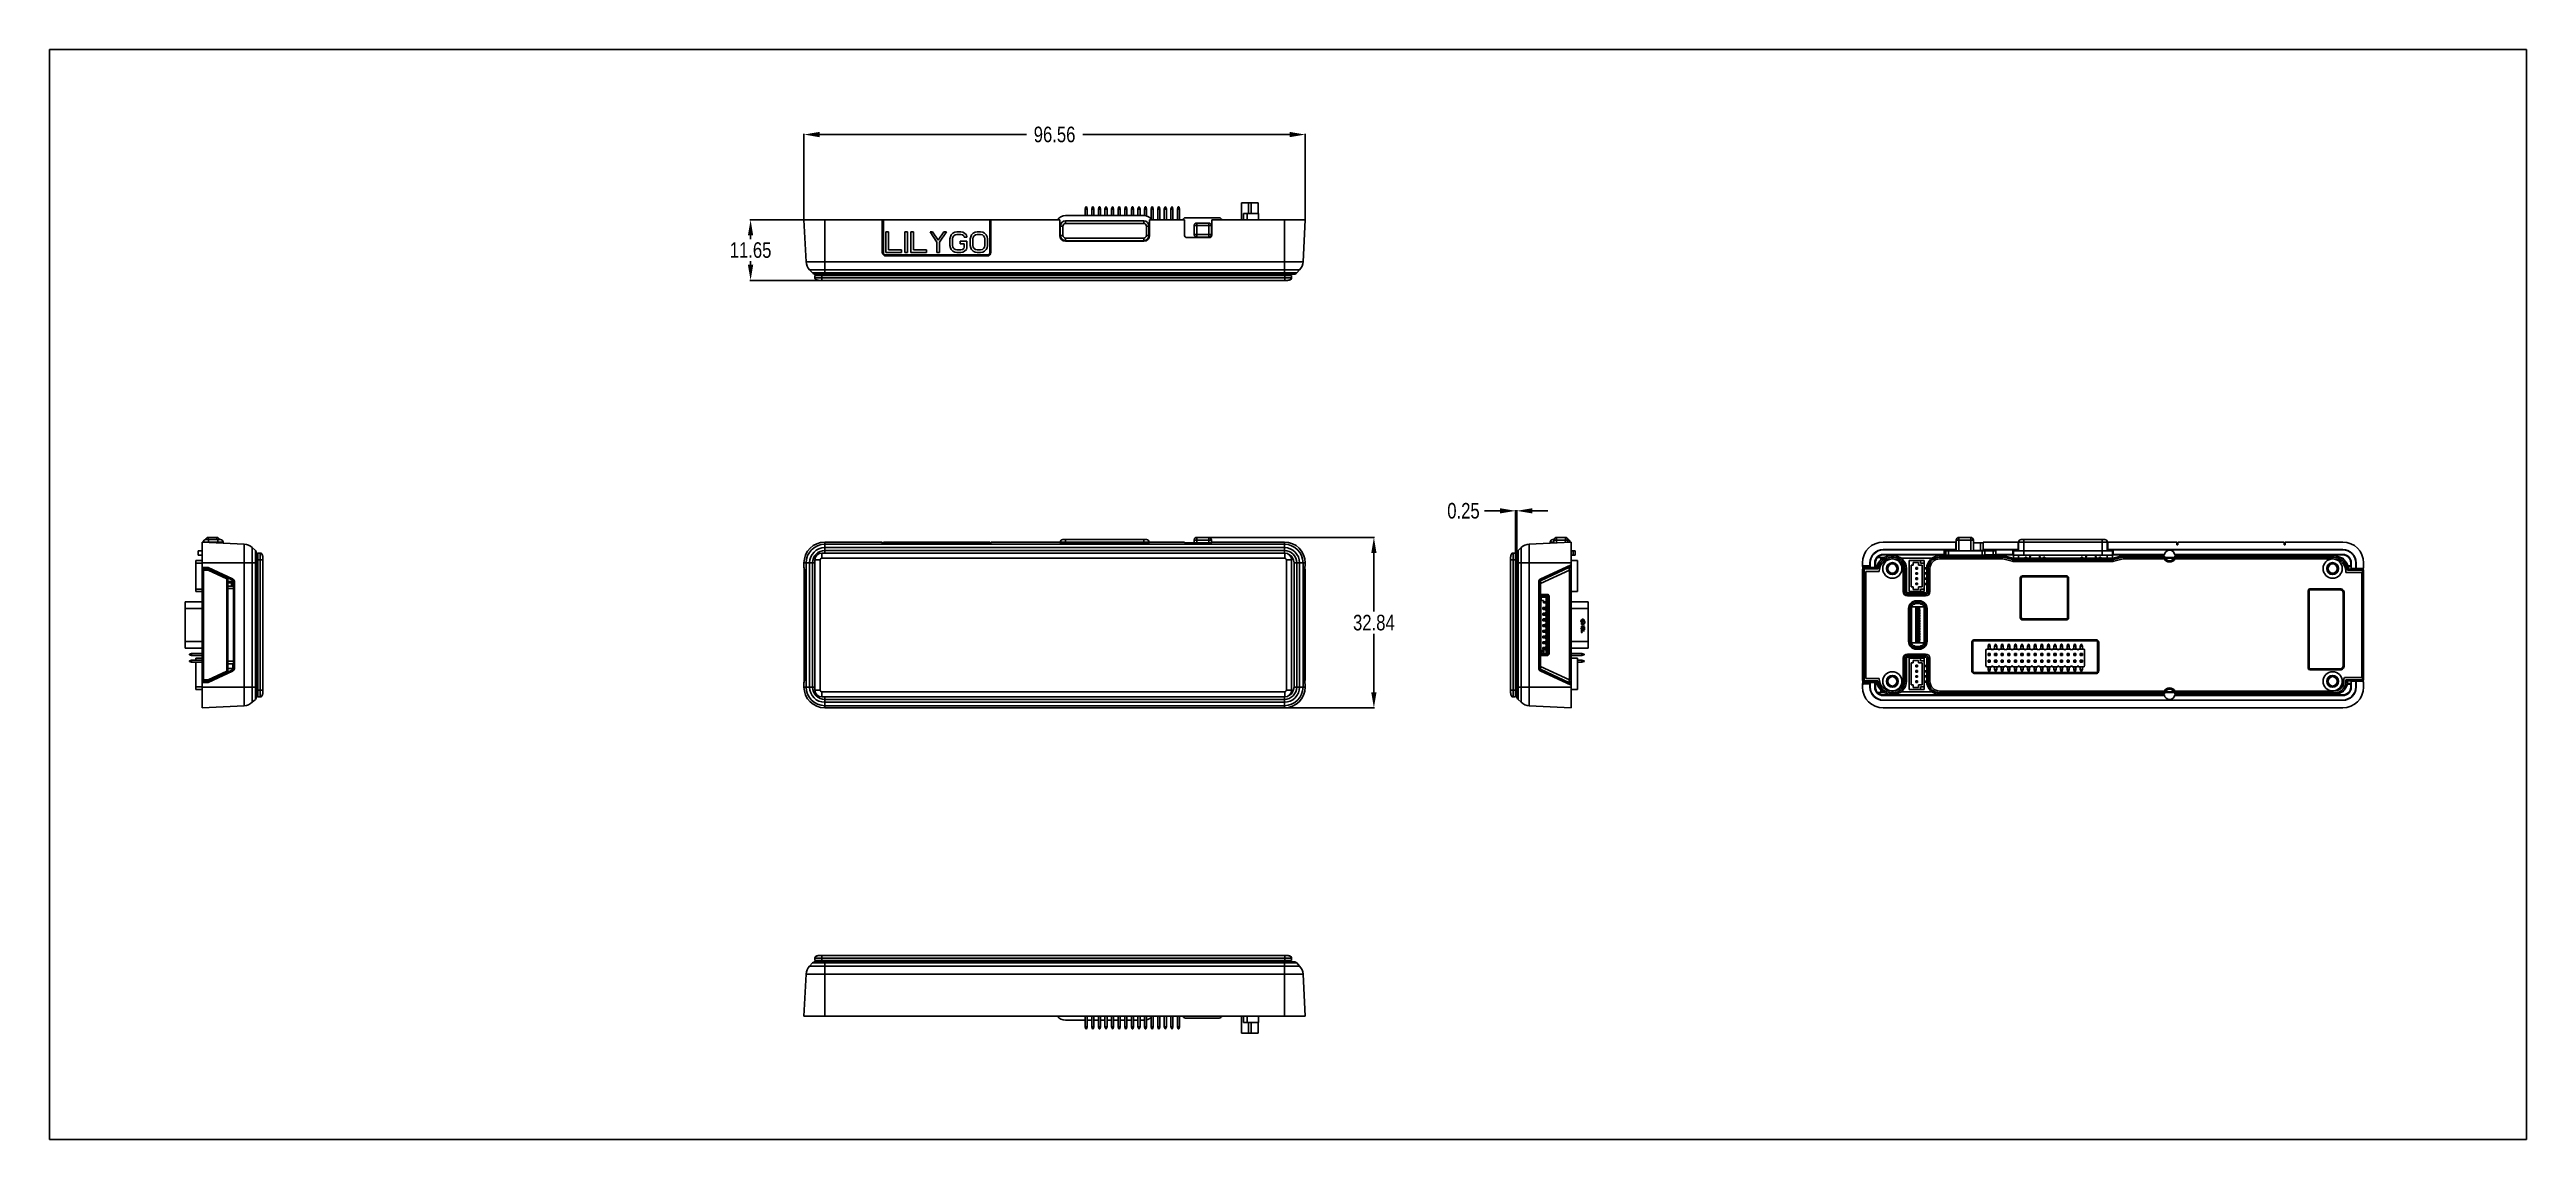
# Model space of a CAD drawing. Header units: millimetres. Extents: x -72 to 405, y 0 to 210.
import ezdxf

# ---------------------------------------------------------------- set-up
doc = ezdxf.new("R2010")
doc.units = ezdxf.units.MM
doc.header["$LTSCALE"] = 16.335
doc.header["$PDMODE"] = 3
doc.header["$PDSIZE"] = 0.3125
doc.layers.get('0').update_dxf_attribs({"linetype": 'CONTINUOUS'})
doc.layers.get('Defpoints').update_dxf_attribs({"linetype": 'CONTINUOUS'})
for name, color, linetype in [('INTFCLR_31664', 7, 'CONTINUOUS'), ('INTFCLR_31664_11', 7, 'CONTINUOUS'), ('INTFCLR_31664_13_1', 7, 'CONTINUOUS'), ('INTFCLR_31664_14_1', 7, 'CONTINUOUS'), ('INTFCLR_31664_15_1', 7, 'CONTINUOUS'), ('INTFCLR_31664_16_1', 7, 'CONTINUOUS'), ('INTFCLR_31664_17_1', 7, 'CONTINUOUS'), ('INTFCLR_31664_18_1', 7, 'CONTINUOUS'), ('INTFCLR_31664_19', 7, 'CONTINUOUS'), ('INTFCLR_31664_1_1', 7, 'CONTINUOUS'), ('INTFCLR_31664_2_1', 7, 'CONTINUOUS'), ('INTFCLR_31664_3_1', 7, 'CONTINUOUS'), ('INTFCLR_31664_4', 7, 'CONTINUOUS'), ('INTFCLR_31664_5', 7, 'CONTINUOUS'), ('INTFCLR_31664_6', 7, 'CONTINUOUS'), ('INTFCLR_31664_7_1', 7, 'CONTINUOUS'), ('INTFCLR_31664_8', 7, 'CONTINUOUS'), ('INTFCLR_31664_9_1', 7, 'CONTINUOUS')]:
    doc.layers.add(name, color=color, linetype=linetype)
doc.styles.get("Standard").update_dxf_attribs({"font": 'txt', "width": 0.8})
doc.dimstyles.get("Standard").update_dxf_attribs({"dimtxt": 0.15625, "dimasz": 0.1875, "dimexe": 0.125, "dimexo": 0.0625, "dimtad": 0, "dimtih": 1, "dimtoh": 1, "dimdsep": 46, "dimtxsty": 'STANDARD', "dimblk": '_FILLED', "dimblk1": '_FILLED', "dimblk2": '_FILLED', "dimcen": 0.09, "dimazin": 2, "dimtp": 0.01, "dimtm": 0.01, "dimtfac": 1, "dimtofl": 0, "dimtmove": 0, "dimatfit": 3, "dimldrblk": '_FILLED', "dimfxl": 1, "dimtolj": 1, "dimarcsym": 0})

msp = doc.modelspace()

# ---------------------------------------------------------------- blocks, each defined once
blk = doc.blocks.new('_FILLED')
at = {"color": 0, "linetype": 'ByBlock'}
blk.add_solid([(0, 0), (-1, 0.17), (-1, -0.17)], dxfattribs=at)
blk = doc.blocks.new('*D1')
at = {"color": 3, "lineweight": -2}
for p, q in [((73.61, 177.24), (73.61, 193.75)), ((76.61, 193.62), (116.47, 193.62)), ((167.18, 193.62), (127.32, 193.62)), ((170.18, 177.24), (170.18, 193.75))]:
    blk.add_line(p, q, dxfattribs=at)
at = {"layer": 'Defpoints', "color": 0}
for p in [(170.18, 193.62), (73.61, 177.17), (170.18, 177.17)]:
    blk.add_point(p, dxfattribs=at)
at = {"color": 3, "lineweight": -2, "xscale": 3, "yscale": 3, "zscale": 3, "rotation": 180}
blk.add_blockref('_FILLED', (73.61, 193.62), dxfattribs=at)
at = {"color": 3, "lineweight": -2, "xscale": 3, "yscale": 3, "zscale": 3}
blk.add_blockref('_FILLED', (170.18, 193.62), dxfattribs=at)
at = {"color": 3, "insert": (121.89, 193.62), "char_height": 3, "attachment_point": 5}
blk.add_mtext('\\A1;96.56', dxfattribs=at)
blk = doc.blocks.new('*D2')
at = {"color": 3, "lineweight": -2}
for p, q in [((73.55, 177.17), (63.19, 177.17)), ((63.32, 174.17), (63.32, 173.47)), ((63.32, 168.52), (63.32, 169.22)), ((76.96, 165.52), (63.19, 165.52))]:
    blk.add_line(p, q, dxfattribs=at)
at = {"layer": 'Defpoints', "color": 0}
for p in [(73.61, 177.17), (63.32, 165.52), (77.02, 165.52)]:
    blk.add_point(p, dxfattribs=at)
at = {"color": 3, "lineweight": -2, "xscale": 3, "yscale": 3, "zscale": 3}
for p, rotation in [((63.32, 177.17), 90), ((63.32, 165.52), 270)]:
    blk.add_blockref('_FILLED', p, dxfattribs=dict(at, rotation=rotation))
at = {"color": 3, "insert": (63.32, 171.35), "char_height": 3, "attachment_point": 5}
blk.add_mtext('\\A1;11.65', dxfattribs=at)
blk = doc.blocks.new('*D3')
at = {"color": 3, "lineweight": -2}
for p, q in [((151.66, 115.99), (183.54, 115.99)), ((183.41, 112.99), (183.41, 101.7)), ((183.41, 86.15), (183.41, 97.45)), ((166.22, 83.15), (183.54, 83.15))]:
    blk.add_line(p, q, dxfattribs=at)
at = {"layer": 'Defpoints', "color": 0}
for p in [(151.59, 115.99), (166.16, 83.15), (183.41, 83.15)]:
    blk.add_point(p, dxfattribs=at)
at = {"color": 3, "lineweight": -2, "xscale": 3, "yscale": 3, "zscale": 3}
for p, rotation in [((183.41, 115.99), 90), ((183.41, 83.15), 270)]:
    blk.add_blockref('_FILLED', p, dxfattribs=dict(at, rotation=rotation))
at = {"color": 3, "insert": (183.41, 99.57), "char_height": 3, "attachment_point": 5}
blk.add_mtext('\\A1;32.84', dxfattribs=at)
blk = doc.blocks.new('*D4')
at = {"color": 3, "lineweight": -2}
for p, q in [((207.7, 121.12), (204.7, 121.12)), ((210.7, 112.8), (210.7, 121.24)), ((210.95, 112.8), (210.95, 121.24)), ((213.95, 121.12), (216.95, 121.12))]:
    blk.add_line(p, q, dxfattribs=at)
at = {"layer": 'Defpoints', "color": 0}
for p in [(210.7, 121.12), (210.7, 112.74), (210.95, 112.74)]:
    blk.add_point(p, dxfattribs=at)
at = {"color": 3, "lineweight": -2, "xscale": 3, "yscale": 3, "zscale": 3}
blk.add_blockref('_FILLED', (210.7, 121.12), dxfattribs=at)
at = {"color": 3, "lineweight": -2, "xscale": 3, "yscale": 3, "zscale": 3, "rotation": 180}
blk.add_blockref('_FILLED', (210.95, 121.12), dxfattribs=at)
at = {"color": 3, "insert": (200.67, 121.12), "char_height": 3, "attachment_point": 5}
blk.add_mtext('\\A1;0.25', dxfattribs=at)

# ---------------------------------------------------------------- dimensions: what is measured, and where the dimension line sits
for base, p1, p2, picture, middle in [((170.175, 193.624), (73.613, 177.173), (170.175, 177.173), '*D1', (121.894, 193.624)), ((210.7, 121.12), (210.95, 112.74), (210.7, 112.74), '*D4', (200.675, 121.12))]:
    dim = msp.add_linear_dim(base=base, p1=p1, p2=p2, dimstyle='STANDARD', override={"dimtxt": 3, "dimasz": 3, "dimzin": 0, "dimcen": 2.673, "dimclrd": 3, "dimclre": 3, "dimclrt": 3, "dimadec": 0, "dimazin": 0, "dimtp": 0, "dimtm": 0, "dimtzin": 0})
    dim.commit()
    dim.dimension.update_dxf_attribs({"geometry": picture, "text_midpoint": middle})
for base, p1, p2, picture, middle in [((63.317, 165.523), (73.613, 177.173), (77.019, 165.523), '*D2', (63.317, 171.348)), ((183.412, 83.154), (151.594, 115.99), (166.159, 83.154), '*D3', (183.412, 99.572))]:
    dim = msp.add_linear_dim(base=base, p1=p1, p2=p2, angle=90, dimstyle='STANDARD', override={"dimtxt": 3, "dimasz": 3, "dimzin": 0, "dimcen": 2.673, "dimclrd": 3, "dimclre": 3, "dimclrt": 3, "dimadec": 0, "dimazin": 0, "dimtp": 0, "dimtm": 0, "dimtzin": 0})
    dim.commit()
    dim.dimension.update_dxf_attribs({"geometry": picture, "text_midpoint": middle})

# ---------------------------------------------------------------- linework, layer by layer
at = {"color": 7, "linetype": 'Continuous'}
for p, q in [((-71.741, 0), (-71.741, 210)), ((-71.741, 210), (405.467, 210)), ((405.467, 0), (405.467, 210)), ((74.035, 169.12), (73.613, 177.173)), ((73.613, 177.173), (122.896, 177.173)), ((77.629, 166.723), (77.629, 177.173)), ((88.703, 177.173), (88.703, 170.92)), ((88.903, 177.173), (88.903, 170.92)), ((109.429, 177.173), (109.429, 170.92)), ((109.629, 177.173), (109.629, 170.92)), ((122.896, 174.173), (122.896, 177.173)), ((123.996, 177.993), (139.079, 177.993)), ((139.079, 176.993), (123.996, 176.993)), ((123.996, 176.493), (123.996, 176.993)), ((127.94, 179.673), (127.794, 179.273)), ((127.794, 179.273), (128.194, 179.273)), ((127.794, 177.993), (127.794, 179.273)), ((128.049, 179.673), (127.94, 179.673)), ((128.194, 179.273), (128.049, 179.673)), ((128.194, 177.993), (128.194, 179.273)), ((129.21, 179.673), (129.064, 179.273)), ((129.064, 179.273), (129.464, 179.273)), ((129.064, 177.993), (129.064, 179.273)), ((129.319, 179.673), (129.21, 179.673)), ((129.464, 179.273), (129.319, 179.673)), ((129.464, 177.993), (129.464, 179.273)), ((130.48, 179.673), (130.334, 179.273)), ((130.334, 179.273), (130.734, 179.273)), ((130.334, 177.993), (130.334, 179.273)), ((130.589, 179.673), (130.48, 179.673)), ((130.734, 179.273), (130.589, 179.673)), ((130.734, 177.993), (130.734, 179.273)), ((131.75, 179.673), (131.604, 179.273)), ((131.604, 179.273), (132.004, 179.273)), ((131.604, 177.993), (131.604, 179.273)), ((131.859, 179.673), (131.75, 179.673)), ((132.004, 179.273), (131.859, 179.673)), ((132.004, 177.993), (132.004, 179.273)), ((133.02, 179.673), (132.874, 179.273)), ((132.874, 179.273), (133.274, 179.273)), ((132.874, 177.993), (132.874, 179.273)), ((133.129, 179.673), (133.02, 179.673)), ((133.274, 179.273), (133.129, 179.673)), ((133.274, 177.993), (133.274, 179.273)), ((134.29, 179.673), (134.144, 179.273)), ((134.144, 179.273), (134.544, 179.273)), ((134.144, 177.993), (134.144, 179.273)), ((134.399, 179.673), (134.29, 179.673)), ((134.544, 179.273), (134.399, 179.673)), ((134.544, 177.993), (134.544, 179.273)), ((135.56, 179.673), (135.414, 179.273)), ((135.414, 179.273), (135.814, 179.273)), ((135.414, 177.993), (135.414, 179.273)), ((135.669, 179.673), (135.56, 179.673)), ((135.814, 179.273), (135.669, 179.673)), ((135.814, 177.993), (135.814, 179.273)), ((136.83, 179.673), (136.684, 179.273)), ((136.684, 179.273), (137.084, 179.273)), ((136.684, 177.993), (136.684, 179.273)), ((136.939, 179.673), (136.83, 179.673)), ((137.084, 179.273), (136.939, 179.673)), ((137.084, 177.993), (137.084, 179.273)), ((138.1, 179.673), (137.954, 179.273)), ((137.954, 179.273), (138.354, 179.273)), ((137.954, 177.993), (137.954, 179.273)), ((138.209, 179.673), (138.1, 179.673)), ((138.354, 179.273), (138.209, 179.673)), ((138.354, 177.993), (138.354, 179.273)), ((139.079, 176.493), (139.079, 176.993)), ((139.37, 179.673), (139.224, 179.273)), ((139.224, 179.273), (139.624, 179.273)), ((139.224, 177.98), (139.224, 179.273)), ((139.479, 179.673), (139.37, 179.673)), ((139.624, 179.273), (139.479, 179.673)), ((139.624, 177.909), (139.624, 179.273)), ((140.179, 177.173), (146.894, 177.173)), ((140.179, 177.173), (140.179, 174.173)), ((140.64, 179.673), (140.494, 179.273)), ((140.494, 179.273), (140.894, 179.273)), ((140.494, 177.395), (140.494, 179.273)), ((140.749, 179.673), (140.64, 179.673)), ((140.894, 179.273), (140.749, 179.673)), ((140.894, 177.173), (140.894, 179.273)), ((141.91, 179.673), (141.764, 179.273)), ((141.764, 179.273), (142.164, 179.273)), ((141.764, 177.173), (141.764, 179.273)), ((142.019, 179.673), (141.91, 179.673)), ((142.164, 179.273), (142.019, 179.673)), ((142.164, 177.173), (142.164, 179.273)), ((143.18, 179.673), (143.034, 179.273)), ((143.034, 179.273), (143.434, 179.273)), ((143.034, 177.173), (143.034, 179.273)), ((143.289, 179.673), (143.18, 179.673)), ((143.434, 179.273), (143.289, 179.673)), ((143.434, 177.173), (143.434, 179.273)), ((144.45, 179.673), (144.304, 179.273)), ((144.304, 179.273), (144.704, 179.273)), ((144.304, 177.173), (144.304, 179.273)), ((144.559, 179.673), (144.45, 179.673)), ((144.704, 179.273), (144.559, 179.673)), ((144.704, 177.173), (144.704, 179.273)), ((145.72, 179.673), (145.574, 179.273)), ((145.574, 179.273), (145.974, 179.273)), ((145.574, 177.173), (145.574, 179.273)), ((145.829, 179.673), (145.72, 179.673)), ((145.974, 179.273), (145.829, 179.673)), ((145.974, 177.173), (145.974, 179.273)), ((146.894, 174.273), (146.894, 177.173)), ((153.594, 177.573), (147.094, 177.573)), ((151.594, 176.573), (149.294, 176.573)), ((149.294, 173.873), (149.294, 176.573)), ((151.594, 173.873), (151.594, 176.573)), ((152.194, 177.173), (170.175, 177.173)), ((152.194, 177.173), (152.194, 174.273)), ((157.929, 180.473), (161.089, 180.473)), ((157.929, 180.473), (157.929, 177.173)), ((158.293, 178.423), (161.193, 178.423)), ((158.293, 178.423), (158.293, 177.173)), ((158.993, 178.423), (158.993, 177.173)), ((159.229, 178.423), (159.229, 180.473)), ((159.789, 180.473), (159.789, 178.423)), ((161.089, 178.423), (161.089, 180.473)), ((161.193, 177.173), (161.193, 178.423)), ((166.159, 166.723), (166.159, 177.173)), ((169.753, 169.12), (170.175, 177.173)), ((89.394, 174.873), (89.394, 170.873)), ((89.894, 174.873), (89.394, 174.873)), ((89.894, 171.383), (89.894, 174.873)), ((93.061, 174.873), (93.061, 170.873)), ((93.561, 174.873), (93.061, 174.873)), ((93.561, 170.873), (93.561, 174.873)), ((94.227, 174.873), (94.227, 170.873)), ((94.727, 174.873), (94.227, 174.873)), ((94.727, 171.383), (94.727, 174.873)), ((97.894, 174.873), (99.227, 172.915)), ((98.394, 174.873), (97.894, 174.873)), ((99.477, 173.256), (98.394, 174.873)), ((99.227, 172.915), (99.227, 170.873)), ((100.561, 174.873), (99.477, 173.256)), ((99.727, 172.915), (101.061, 174.873)), ((99.727, 170.873), (99.727, 172.915)), ((101.061, 174.873), (100.561, 174.873)), ((101.811, 173.937), (101.727, 173.511)), ((101.727, 173.511), (101.727, 172.234)), ((101.727, 172.234), (101.811, 171.809)), ((101.977, 174.277), (101.811, 173.937)), ((101.811, 171.809), (101.977, 171.468)), ((102.311, 174.617), (101.977, 174.277)), ((102.227, 173.511), (102.311, 173.851)), ((102.227, 172.234), (102.227, 173.511)), ((102.311, 171.894), (102.227, 172.234)), ((102.644, 174.788), (102.311, 174.617)), ((102.311, 173.851), (102.477, 174.107)), ((102.477, 171.639), (102.311, 171.894)), ((102.477, 174.107), (102.727, 174.277)), ((103.061, 174.873), (102.644, 174.788)), ((102.727, 174.277), (103.061, 174.362)), ((103.811, 174.873), (103.061, 174.873)), ((103.061, 174.362), (103.811, 174.362)), ((103.727, 173.085), (103.727, 172.575)), ((104.977, 173.085), (103.727, 173.085)), ((103.727, 172.575), (104.477, 172.575)), ((104.227, 174.788), (103.811, 174.873)), ((103.811, 174.362), (104.144, 174.277)), ((104.144, 174.277), (104.394, 174.107)), ((104.561, 174.617), (104.227, 174.788)), ((104.394, 174.107), (104.477, 173.851)), ((104.477, 171.894), (104.394, 171.639)), ((104.477, 173.851), (104.977, 173.851)), ((104.477, 172.575), (104.477, 171.894)), ((104.894, 174.277), (104.561, 174.617)), ((104.977, 173.851), (104.894, 174.277)), ((104.894, 171.468), (104.977, 171.809)), ((104.977, 171.809), (104.977, 173.085)), ((105.727, 173.937), (105.644, 173.511)), ((105.644, 173.511), (105.644, 172.234)), ((105.644, 172.234), (105.727, 171.809)), ((105.894, 174.277), (105.727, 173.937)), ((105.727, 171.809), (105.894, 171.468)), ((106.227, 174.617), (105.894, 174.277)), ((106.144, 173.511), (106.227, 173.851)), ((106.144, 172.234), (106.144, 173.511)), ((106.227, 171.894), (106.144, 172.234)), ((106.561, 174.788), (106.227, 174.617)), ((106.227, 173.851), (106.394, 174.107)), ((106.394, 171.639), (106.227, 171.894)), ((106.394, 174.107), (106.644, 174.277)), ((106.977, 174.873), (106.561, 174.788)), ((106.644, 174.277), (106.977, 174.362)), ((107.644, 174.873), (106.977, 174.873)), ((106.977, 174.362), (107.644, 174.362)), ((108.061, 174.788), (107.644, 174.873)), ((107.644, 174.362), (107.977, 174.277)), ((107.977, 174.277), (108.227, 174.107)), ((108.394, 174.617), (108.061, 174.788)), ((108.227, 174.107), (108.394, 173.851)), ((108.394, 171.894), (108.227, 171.639)), ((108.727, 174.277), (108.394, 174.617)), ((108.394, 173.851), (108.477, 173.511)), ((108.477, 172.234), (108.394, 171.894)), ((108.477, 173.511), (108.477, 172.234)), ((108.894, 173.937), (108.727, 174.277)), ((108.727, 171.468), (108.894, 171.809)), ((108.977, 173.511), (108.894, 173.937)), ((108.894, 171.809), (108.977, 172.234)), ((108.977, 172.234), (108.977, 173.511)), ((123.496, 175.993), (122.996, 175.993)), ((122.996, 175.993), (122.996, 174.173)), ((123.496, 174.173), (122.996, 174.173)), ((123.496, 175.993), (123.496, 174.173)), ((139.079, 176.493), (123.996, 176.493)), ((123.996, 173.673), (139.079, 173.673)), ((123.996, 173.673), (123.996, 173.173)), ((123.996, 173.173), (139.079, 173.173)), ((123.996, 173.073), (139.079, 173.073)), ((139.079, 173.673), (139.079, 173.173)), ((139.579, 175.993), (140.079, 175.993)), ((139.579, 174.173), (139.579, 175.993)), ((139.579, 174.173), (140.079, 174.173)), ((140.079, 174.173), (140.079, 175.993)), ((151.694, 173.773), (147.394, 173.773)), ((148.794, 176.073), (152.094, 176.073)), ((148.794, 176.073), (148.794, 174.373)), ((148.794, 174.373), (152.094, 174.373)), ((149.294, 173.873), (151.594, 173.873)), ((152.094, 174.373), (152.094, 176.073)), ((74.035, 169.12), (169.753, 169.12)), ((75.253, 166.949), (74.692, 167.558)), ((74.692, 167.558), (169.096, 167.558)), ((89.394, 170.873), (92.394, 170.873)), ((108.929, 170.42), (89.403, 170.42)), ((89.403, 170.22), (108.929, 170.22)), ((92.394, 171.383), (89.894, 171.383)), ((92.394, 170.873), (92.394, 171.383)), ((93.061, 170.873), (93.561, 170.873)), ((94.227, 170.873), (97.227, 170.873)), ((97.227, 171.383), (94.727, 171.383)), ((97.227, 170.873), (97.227, 171.383)), ((99.227, 170.873), (99.727, 170.873)), ((101.977, 171.468), (102.311, 171.128)), ((102.311, 171.128), (102.644, 170.958)), ((102.727, 171.468), (102.477, 171.639)), ((102.644, 170.958), (103.061, 170.873)), ((103.061, 171.383), (102.727, 171.468)), ((103.811, 171.383), (103.061, 171.383)), ((103.061, 170.873), (103.811, 170.873)), ((104.144, 171.468), (103.811, 171.383)), ((103.811, 170.873), (104.227, 170.958)), ((104.394, 171.639), (104.144, 171.468)), ((104.227, 170.958), (104.561, 171.128)), ((104.561, 171.128), (104.894, 171.468)), ((105.894, 171.468), (106.227, 171.128)), ((106.227, 171.128), (106.561, 170.958)), ((106.644, 171.468), (106.394, 171.639)), ((106.561, 170.958), (106.977, 170.873)), ((106.977, 171.383), (106.644, 171.468)), ((107.644, 171.383), (106.977, 171.383)), ((106.977, 170.873), (107.644, 170.873)), ((107.977, 171.468), (107.644, 171.383)), ((107.644, 170.873), (108.061, 170.958)), ((108.227, 171.639), (107.977, 171.468)), ((108.061, 170.958), (108.394, 171.128)), ((108.394, 171.128), (108.727, 171.468)), ((168.536, 166.949), (169.096, 167.558)), ((168.536, 166.949), (75.253, 166.949)), ((75.719, 166.023), (75.719, 166.473)), ((75.719, 166.473), (167.549, 166.473)), ((75.719, 166.023), (167.549, 166.023)), ((75.768, 166.723), (168.021, 166.723)), ((75.969, 166.473), (75.969, 166.723)), ((166.549, 165.523), (76.719, 165.523)), ((77.019, 165.523), (77.019, 166.723)), ((166.249, 165.523), (166.249, 166.723)), ((167.299, 166.473), (167.299, 166.723)), ((167.549, 166.473), (167.549, 166.023)), ((-42.308, 83.154), (-42.308, 115.106)), ((-34.255, 114.684), (-42.308, 115.106)), ((-41.998, 115.09), (-38.308, 115.09)), ((-41.628, 115.59), (-38.808, 115.59)), ((-41.208, 115.99), (-41.208, 115.59)), ((-41.208, 115.99), (-39.508, 115.99)), ((-41.128, 115.59), (-41.128, 115.044)), ((-39.508, 115.99), (-39.508, 115.59)), ((-39.308, 115.59), (-39.308, 114.949)), ((-38.308, 115.09), (-38.308, 114.896)), ((-34.255, 83.576), (-34.255, 114.684)), ((77.629, 112.99), (77.629, 115.106)), ((77.629, 115.106), (88.703, 115.106)), ((77.629, 114.684), (166.159, 114.684)), ((88.703, 115.106), (88.703, 114.778)), ((88.903, 114.753), (88.903, 115.106)), ((88.903, 115.106), (109.429, 115.106)), ((89.394, 114.986), (89.394, 114.776)), ((89.894, 114.986), (89.394, 114.986)), ((89.394, 114.776), (92.394, 114.776)), ((108.929, 114.752), (89.403, 114.752)), ((89.403, 114.742), (108.929, 114.742)), ((89.894, 114.776), (89.894, 114.986)), ((92.394, 114.803), (89.894, 114.803)), ((92.394, 114.776), (92.394, 114.803)), ((93.061, 114.986), (93.061, 114.776)), ((93.561, 114.986), (93.061, 114.986)), ((93.061, 114.776), (93.561, 114.776)), ((93.561, 114.776), (93.561, 114.986)), ((94.227, 114.986), (94.227, 114.776)), ((94.727, 114.986), (94.227, 114.986)), ((94.227, 114.776), (97.227, 114.776)), ((94.727, 114.776), (94.727, 114.986)), ((97.227, 114.803), (94.727, 114.803)), ((97.227, 114.776), (97.227, 114.803)), ((98.394, 114.986), (97.894, 114.986)), ((97.894, 114.986), (99.227, 114.883)), ((98.394, 114.947), (98.394, 114.986)), ((99.477, 114.901), (98.394, 114.986)), ((99.227, 114.883), (99.227, 114.776)), ((99.227, 114.776), (99.727, 114.776)), ((100.561, 114.986), (99.477, 114.901)), ((99.477, 114.776), (99.477, 114.901)), ((99.727, 114.883), (101.061, 114.986)), ((99.727, 114.776), (99.727, 114.883)), ((100.561, 114.947), (100.561, 114.986)), ((101.061, 114.986), (100.561, 114.986)), ((101.811, 114.936), (101.727, 114.914)), ((101.727, 114.914), (101.727, 114.847)), ((101.727, 114.847), (101.811, 114.825)), ((101.977, 114.954), (101.811, 114.936)), ((101.811, 114.825), (101.811, 114.936)), ((101.811, 114.825), (101.977, 114.807)), ((102.311, 114.972), (101.977, 114.954)), ((101.977, 114.807), (101.977, 114.954)), ((101.977, 114.807), (102.311, 114.789)), ((102.227, 114.914), (102.311, 114.932)), ((102.227, 114.789), (102.227, 114.914)), ((102.311, 114.829), (102.227, 114.847)), ((102.644, 114.981), (102.311, 114.972)), ((102.311, 114.932), (102.311, 114.972)), ((102.311, 114.932), (102.477, 114.945)), ((102.311, 114.789), (102.311, 114.829)), ((102.477, 114.816), (102.311, 114.829)), ((102.311, 114.789), (102.644, 114.78)), ((102.477, 114.945), (102.727, 114.954)), ((102.477, 114.785), (102.477, 114.816)), ((102.727, 114.807), (102.477, 114.816)), ((103.061, 114.986), (102.644, 114.981)), ((102.644, 114.954), (102.644, 114.981)), ((102.644, 114.78), (103.061, 114.776)), ((102.727, 114.954), (103.061, 114.959)), ((102.727, 114.78), (102.727, 114.807)), ((103.061, 114.803), (102.727, 114.807)), ((103.061, 114.959), (103.061, 114.986)), ((103.811, 114.986), (103.061, 114.986)), ((103.061, 114.959), (103.811, 114.959)), ((103.061, 114.776), (103.061, 114.803)), ((103.811, 114.803), (103.061, 114.803)), ((103.061, 114.776), (103.811, 114.776)), ((103.727, 114.892), (103.727, 114.865)), ((104.977, 114.892), (103.727, 114.892)), ((103.727, 114.865), (104.477, 114.865)), ((103.811, 114.959), (103.811, 114.986)), ((104.227, 114.981), (103.811, 114.986)), ((103.811, 114.959), (104.144, 114.954)), ((104.144, 114.807), (103.811, 114.803)), ((103.811, 114.776), (103.811, 114.803)), ((103.811, 114.776), (104.227, 114.78)), ((104.144, 114.954), (104.394, 114.945)), ((104.394, 114.816), (104.144, 114.807)), ((104.144, 114.78), (104.144, 114.807)), ((104.227, 114.954), (104.227, 114.981)), ((104.561, 114.972), (104.227, 114.981)), ((104.227, 114.78), (104.561, 114.789)), ((104.394, 114.945), (104.477, 114.932)), ((104.477, 114.829), (104.394, 114.816)), ((104.394, 114.785), (104.394, 114.816)), ((104.477, 114.932), (104.977, 114.932)), ((104.477, 114.789), (104.477, 114.865)), ((104.561, 114.932), (104.561, 114.972)), ((104.894, 114.954), (104.561, 114.972)), ((104.561, 114.789), (104.894, 114.807)), ((104.894, 114.932), (104.894, 114.954)), ((104.977, 114.932), (104.894, 114.954)), ((104.894, 114.807), (104.977, 114.825)), ((104.977, 114.825), (104.977, 114.892)), ((105.727, 114.936), (105.644, 114.914)), ((105.644, 114.914), (105.644, 114.847)), ((105.644, 114.847), (105.727, 114.825)), ((105.894, 114.954), (105.727, 114.936)), ((105.727, 114.825), (105.727, 114.936)), ((105.727, 114.825), (105.894, 114.807)), ((106.227, 114.972), (105.894, 114.954)), ((105.894, 114.807), (105.894, 114.954)), ((105.894, 114.807), (106.227, 114.789)), ((106.144, 114.914), (106.227, 114.932)), ((106.144, 114.789), (106.144, 114.914)), ((106.227, 114.829), (106.144, 114.847)), ((106.561, 114.981), (106.227, 114.972)), ((106.227, 114.932), (106.227, 114.972)), ((106.227, 114.932), (106.394, 114.945)), ((106.227, 114.789), (106.227, 114.829)), ((106.394, 114.816), (106.227, 114.829)), ((106.227, 114.789), (106.561, 114.78)), ((106.394, 114.945), (106.644, 114.954)), ((106.394, 114.785), (106.394, 114.816)), ((106.644, 114.807), (106.394, 114.816)), ((106.977, 114.986), (106.561, 114.981)), ((106.561, 114.954), (106.561, 114.981)), ((106.561, 114.78), (106.977, 114.776)), ((106.644, 114.954), (106.977, 114.959)), ((106.644, 114.78), (106.644, 114.807)), ((106.977, 114.803), (106.644, 114.807)), ((106.977, 114.959), (106.977, 114.986)), ((107.644, 114.986), (106.977, 114.986)), ((106.977, 114.959), (107.644, 114.959)), ((106.977, 114.776), (106.977, 114.803)), ((107.644, 114.803), (106.977, 114.803)), ((106.977, 114.776), (107.644, 114.776)), ((107.644, 114.959), (107.644, 114.986)), ((108.061, 114.981), (107.644, 114.986)), ((107.644, 114.959), (107.977, 114.954)), ((107.977, 114.807), (107.644, 114.803)), ((107.644, 114.776), (107.644, 114.803)), ((107.644, 114.776), (108.061, 114.78)), ((107.977, 114.954), (108.227, 114.945)), ((108.227, 114.816), (107.977, 114.807)), ((107.977, 114.78), (107.977, 114.807)), ((108.061, 114.954), (108.061, 114.981)), ((108.394, 114.972), (108.061, 114.981)), ((108.061, 114.78), (108.394, 114.789)), ((108.227, 114.945), (108.394, 114.932)), ((108.394, 114.829), (108.227, 114.816)), ((108.227, 114.785), (108.227, 114.816)), ((108.394, 114.932), (108.394, 114.972)), ((108.727, 114.954), (108.394, 114.972)), ((108.394, 114.932), (108.477, 114.914)), ((108.477, 114.847), (108.394, 114.829)), ((108.394, 114.789), (108.394, 114.829)), ((108.394, 114.789), (108.727, 114.807)), ((108.477, 114.789), (108.477, 114.914)), ((108.727, 114.807), (108.727, 114.954)), ((108.894, 114.936), (108.727, 114.954)), ((108.727, 114.807), (108.894, 114.825)), ((108.894, 114.825), (108.894, 114.936)), ((108.977, 114.914), (108.894, 114.936)), ((108.894, 114.825), (108.977, 114.847)), ((108.977, 114.847), (108.977, 114.914)), ((109.429, 114.753), (109.429, 115.106)), ((109.629, 115.106), (109.629, 114.778)), ((109.629, 115.106), (122.896, 115.106)), ((122.896, 114.949), (122.896, 115.106)), ((122.996, 115.09), (140.079, 115.09)), ((122.996, 115.09), (122.996, 114.925)), ((123.496, 115.59), (139.579, 115.59)), ((123.996, 115.59), (123.996, 114.891)), ((123.996, 114.891), (139.079, 114.891)), ((139.079, 115.59), (139.079, 114.891)), ((140.079, 115.09), (140.079, 114.925)), ((140.179, 115.106), (146.894, 115.106)), ((140.179, 115.106), (140.179, 114.949)), ((146.894, 114.954), (146.894, 115.106)), ((151.694, 114.928), (147.394, 114.928)), ((148.794, 115.49), (152.094, 115.49)), ((148.794, 115.49), (148.794, 114.928)), ((149.294, 115.99), (151.594, 115.99)), ((149.294, 115.99), (149.294, 114.928)), ((151.594, 115.99), (151.594, 114.928)), ((152.094, 115.49), (152.094, 114.939)), ((152.194, 115.106), (166.159, 115.106)), ((152.194, 115.106), (152.194, 114.954)), ((166.159, 112.99), (166.159, 115.106)), ((213.347, 114.684), (221.4, 115.106)), ((213.347, 114.684), (213.347, 83.576)), ((217.4, 115.09), (217.4, 114.896)), ((217.4, 115.09), (218.1, 115.09)), ((217.9, 115.59), (218.11, 115.59)), ((218.1, 115.49), (218.1, 114.933)), ((218.1, 115.49), (220.8, 115.49)), ((218.6, 115.99), (218.6, 114.959)), ((218.6, 115.99), (220.3, 115.99)), ((220.3, 115.99), (220.3, 115.048)), ((220.8, 115.49), (220.8, 115.075)), ((220.8, 115.09), (221.09, 115.09)), ((221.4, 115.106), (221.4, 83.154)), ((295.512, 115.106), (281.547, 115.106)), ((295.512, 113.496), (295.512, 115.106)), ((295.612, 115.49), (295.612, 113.39)), ((295.612, 115.49), (298.912, 115.49)), ((296.112, 115.99), (296.112, 113.39)), ((296.112, 115.99), (298.412, 115.99)), ((298.412, 115.99), (298.412, 113.39)), ((298.912, 115.49), (298.912, 113.39)), ((298.912, 114.928), (300.312, 114.928)), ((300.312, 114.928), (300.312, 113.469)), ((300.812, 115.106), (300.812, 113.496)), ((307.527, 115.106), (300.812, 115.106)), ((307.527, 113.49), (307.527, 115.106)), ((307.627, 115.09), (307.627, 113.39)), ((307.627, 115.09), (324.71, 115.09)), ((308.127, 115.59), (324.21, 115.59)), ((308.627, 112.59), (308.627, 115.59)), ((323.71, 112.59), (323.71, 115.59)), ((324.71, 115.09), (324.71, 113.39)), ((324.81, 113.49), (324.81, 115.106)), ((338.077, 115.106), (324.81, 115.106)), ((338.077, 115.106), (338.077, 114.59)), ((338.077, 114.59), (338.277, 114.59)), ((358.803, 115.106), (338.277, 115.106)), ((338.277, 115.106), (338.277, 114.59)), ((358.803, 115.106), (358.803, 114.59)), ((358.803, 114.59), (359.003, 114.59)), ((370.077, 115.106), (359.003, 115.106)), ((359.003, 115.106), (359.003, 114.59)), ((-43.558, 105.55), (-43.558, 111.55)), ((-43.558, 111.55), (-42.308, 111.55)), ((-43.558, 111.05), (-42.308, 111.05)), ((-43.128, 112.59), (-43.128, 113.39)), ((-43.128, 113.39), (-42.308, 113.39)), ((-42.308, 112.59), (-43.128, 112.59)), ((-31.858, 111.09), (-42.308, 111.09)), ((-42.308, 110.19), (-41.153, 110.19)), ((-42.308, 109.99), (-41.208, 109.99)), ((-42.125, 109.886), (-42.104, 109.886)), ((-41.207, 109.871), (-42.104, 109.886)), ((-42.003, 109.885), (-42.003, 109.99)), ((-41.208, 109.99), (-36.597, 107.851)), ((-41.153, 110.19), (-36.503, 108.033)), ((-37.524, 108.181), (-41.126, 109.852)), ((-32.693, 84.233), (-32.693, 114.027)), ((-32.084, 113.466), (-32.693, 114.027)), ((-32.084, 113.466), (-32.084, 84.793)), ((-31.858, 85.308), (-31.858, 112.951)), ((-31.608, 112.74), (-31.858, 112.74)), ((-30.658, 111.69), (-31.858, 111.69)), ((-31.608, 112.99), (-31.158, 112.99)), ((-31.608, 85.27), (-31.608, 112.99)), ((-31.158, 85.27), (-31.158, 112.99)), ((-30.658, 111.99), (-30.658, 86.27)), ((73.613, 110.19), (73.613, 111.09)), ((73.613, 111.09), (75.719, 111.09)), ((73.613, 110.19), (73.673, 110.19)), ((73.675, 110.165), (73.673, 110.19)), ((73.673, 110.19), (73.917, 108.033)), ((73.675, 110.165), (73.918, 108.01)), ((74.035, 87.17), (74.035, 111.09)), ((74.692, 87.17), (74.692, 111.09)), ((75.253, 111.09), (75.253, 87.17)), ((76.719, 111.69), (75.718, 111.69)), ((75.719, 86.57), (75.719, 111.69)), ((76.719, 111.69), (76.719, 86.57)), ((77.019, 111.99), (77.019, 112.991)), ((77.019, 112.99), (166.249, 112.99)), ((166.249, 111.99), (77.019, 111.99)), ((77.629, 114.027), (166.159, 114.027)), ((166.159, 113.466), (77.629, 113.466)), ((166.249, 111.99), (166.249, 112.991)), ((166.549, 111.69), (167.55, 111.69)), ((166.549, 86.57), (166.549, 111.69)), ((167.549, 111.69), (167.549, 86.57)), ((168.021, 111.09), (170.175, 111.09)), ((168.021, 87.17), (168.021, 111.09)), ((168.536, 87.17), (168.536, 111.09)), ((169.096, 111.09), (169.096, 87.17)), ((169.753, 111.09), (169.753, 87.17)), ((169.861, 107.93), (170.174, 110.698)), ((169.862, 107.952), (170.175, 110.725)), ((170.175, 110.725), (170.174, 110.698)), ((170.175, 111.09), (170.175, 110.725)), ((209.75, 86.27), (209.75, 111.99)), ((209.75, 111.69), (210.95, 111.69)), ((210.25, 112.99), (210.25, 85.27)), ((210.25, 112.99), (210.7, 112.99)), ((210.7, 85.27), (210.7, 112.99)), ((210.7, 112.74), (210.95, 112.74)), ((210.95, 85.308), (210.95, 112.951)), ((210.95, 111.09), (221.4, 111.09)), ((211.176, 113.466), (211.785, 114.027)), ((211.176, 84.793), (211.176, 113.466)), ((211.785, 114.027), (211.785, 84.233)), ((215.421, 107.952), (221.4, 110.725)), ((220.974, 110.192), (215.5, 107.653)), ((215.516, 107.771), (221.4, 110.5)), ((221.095, 110.359), (221.095, 110.22)), ((221.4, 113.39), (222.22, 113.39)), ((222.22, 112.59), (221.4, 112.59)), ((221.4, 111.55), (222.65, 111.55)), ((221.8, 112.59), (221.8, 113.39)), ((222.22, 112.59), (222.22, 113.39)), ((222.65, 105.55), (222.65, 111.55)), ((277.531, 111.09), (277.531, 110.725)), ((277.531, 110.725), (277.533, 110.698)), ((277.616, 109.958), (277.532, 110.698)), ((277.777, 110.13), (277.735, 110.5)), ((277.735, 110.5), (278.989, 110.5)), ((278.043, 109.92), (278.043, 110.22)), ((280.243, 110.22), (278.043, 110.22)), ((280.487, 109.92), (278.043, 109.92)), ((278.989, 111.09), (278.989, 110.5)), ((278.989, 111.09), (279.047, 111.09)), ((279.021, 110.22), (278.989, 110.5)), ((279.047, 110.22), (279.047, 111.09)), ((279.914, 111.09), (279.914, 110.22)), ((280.047, 111.09), (279.914, 111.09)), ((280.047, 111.09), (280.047, 110.22)), ((280.426, 112.125), (281.632, 112.125)), ((281.111, 111.667), (281.111, 112.125)), ((281.297, 111.812), (281.297, 111.99)), ((281.297, 111.99), (281.526, 111.99)), ((281.547, 113.647), (281.547, 113.59)), ((295.512, 113.647), (281.547, 113.647)), ((293.297, 113.59), (281.547, 113.59)), ((281.547, 112.723), (281.547, 112.615)), ((281.547, 112.723), (293.297, 112.723)), ((282.762, 112.615), (281.547, 112.615)), ((281.632, 112.073), (281.632, 112.125)), ((282.762, 112.615), (282.91, 112.689)), ((282.762, 112.615), (282.762, 112.432)), ((282.91, 112.689), (282.91, 112.453)), ((282.91, 112.689), (283.683, 112.689)), ((283.147, 112.185), (283.147, 112.485)), ((283.513, 112.485), (283.147, 112.485)), ((283.513, 112.185), (283.147, 112.185)), ((283.513, 111.865), (283.147, 111.865)), ((283.513, 112.185), (283.513, 112.485)), ((283.683, 112.462), (283.683, 112.689)), ((283.683, 112.689), (283.832, 112.615)), ((283.832, 112.615), (283.832, 112.432)), ((283.832, 112.615), (293.612, 112.615)), ((284.97, 111.99), (290.957, 111.99)), ((285.389, 105.55), (285.389, 109.99)), ((285.708, 105.55), (285.708, 109.99)), ((285.708, 109.99), (286.008, 109.99)), ((286.008, 105.55), (286.008, 109.99)), ((286.513, 105.55), (286.513, 111.55)), ((286.513, 111.55), (289.413, 111.55)), ((286.913, 106.45), (286.913, 110.65)), ((286.913, 110.65), (287.313, 110.65)), ((287.313, 110.65), (287.313, 111.15)), ((287.313, 111.15), (288.313, 111.15)), ((287.813, 110.2), (287.813, 109.9)), ((287.813, 110.2), (287.913, 110.1)), ((288.113, 110.2), (287.813, 110.2)), ((287.813, 109.9), (287.913, 110)), ((287.813, 109.9), (288.113, 109.9)), ((287.913, 110), (287.913, 110.1)), ((287.913, 110.1), (288.013, 110.1)), ((288.013, 110), (287.913, 110)), ((288.013, 110.1), (288.113, 110.2)), ((288.013, 110.1), (288.013, 110)), ((288.013, 110), (288.113, 109.9)), ((288.113, 109.9), (288.113, 110.2)), ((288.313, 111.15), (288.313, 110.65)), ((288.313, 110.65), (289.013, 110.65)), ((288.713, 111.05), (288.713, 111.55)), ((289.413, 111.05), (288.713, 111.05)), ((289.013, 110.65), (289.013, 106.45)), ((289.413, 105.55), (289.413, 111.55)), ((289.413, 110.15), (289.94, 110.15)), ((289.413, 109.95), (289.919, 109.95)), ((289.606, 110.15), (289.606, 109.95)), ((289.919, 109.99), (289.919, 105.55)), ((290.219, 109.99), (289.919, 109.99)), ((290.219, 109.99), (290.219, 105.55)), ((290.538, 109.99), (290.538, 105.55)), ((292.413, 112.185), (292.413, 112.485)), ((304.504, 112.485), (292.413, 112.485)), ((304.504, 112.185), (292.413, 112.185)), ((304.507, 111.865), (292.413, 111.865)), ((293.297, 112.674), (293.297, 113.59)), ((293.612, 112.485), (293.612, 113.39)), ((293.612, 113.39), (301.112, 113.39)), ((301.112, 112.59), (293.612, 112.59)), ((293.797, 113.39), (293.797, 113.417)), ((293.797, 113.417), (295.612, 113.417)), ((294.112, 112.59), (294.112, 113.39)), ((294.612, 112.485), (294.612, 112.59)), ((296.612, 112.485), (296.612, 112.59)), ((296.712, 112.59), (296.712, 112.485)), ((297.812, 112.485), (297.812, 112.59)), ((297.912, 112.59), (297.912, 112.485)), ((300.312, 113.469), (298.912, 113.469)), ((298.912, 113.417), (302.712, 113.417)), ((300.612, 112.485), (300.612, 113.39)), ((307.527, 113.647), (300.812, 113.647)), ((301.112, 112.485), (301.112, 113.39)), ((302.712, 112.665), (301.112, 112.665)), ((301.112, 112.615), (306.627, 112.615)), ((302.712, 113.417), (302.712, 112.665)), ((303.212, 113.59), (303.212, 112.674)), ((306.527, 113.59), (303.212, 113.59)), ((303.212, 112.723), (306.527, 112.723)), ((304.504, 112.185), (304.504, 112.485)), ((306.353, 111.415), (304.592, 111.855)), ((304.672, 112.164), (304.745, 112.455)), ((306.434, 111.723), (304.672, 112.164)), ((306.506, 112.014), (304.745, 112.455)), ((306.434, 111.723), (306.506, 112.014)), ((306.527, 113.59), (306.527, 112.689)), ((306.627, 111.993), (306.627, 113.39)), ((306.627, 113.39), (325.71, 113.39)), ((325.708, 112.59), (306.628, 112.59)), ((306.75, 111.685), (306.75, 111.985)), ((325.587, 111.985), (306.75, 111.985)), ((325.587, 111.685), (306.75, 111.685)), ((325.584, 111.365), (306.753, 111.365)), ((307.627, 111.985), (307.627, 112.59)), ((308.873, 111.99), (308.89, 112.19)), ((309.155, 112.19), (308.89, 112.19)), ((309.173, 111.99), (309.155, 112.19)), ((309.815, 112.59), (309.773, 111.99)), ((309.872, 111.99), (309.914, 112.59)), ((311.631, 112.59), (311.673, 111.99)), ((311.773, 111.99), (311.731, 112.59)), ((312.373, 111.99), (312.39, 112.19)), ((312.655, 112.19), (312.39, 112.19)), ((312.673, 111.99), (312.655, 112.19)), ((319.664, 111.99), (319.682, 112.19)), ((319.947, 112.19), (319.682, 112.19)), ((319.964, 111.99), (319.947, 112.19)), ((320.606, 112.59), (320.564, 111.99)), ((320.664, 111.99), (320.706, 112.59)), ((322.422, 112.59), (322.464, 111.99)), ((322.564, 111.99), (322.522, 112.59)), ((323.164, 111.99), (323.182, 112.19)), ((323.447, 112.19), (323.182, 112.19)), ((323.464, 111.99), (323.447, 112.19)), ((324.71, 112.59), (324.71, 111.985)), ((370.077, 113.647), (324.81, 113.647)), ((325.587, 111.685), (325.587, 111.985)), ((325.71, 111.993), (325.71, 113.39)), ((325.71, 112.615), (335.717, 112.615)), ((325.81, 113.59), (325.81, 112.689)), ((325.81, 113.59), (370.077, 113.59)), ((335.734, 112.723), (325.81, 112.723)), ((327.592, 112.455), (325.83, 112.014)), ((325.903, 111.723), (325.83, 112.014)), ((327.664, 112.164), (325.903, 111.723)), ((327.745, 111.855), (325.983, 111.415)), ((327.664, 112.164), (327.592, 112.455)), ((335.644, 111.865), (327.83, 111.865)), ((327.833, 112.185), (327.833, 112.485)), ((335.534, 112.485), (327.833, 112.485)), ((335.558, 112.185), (327.833, 112.185)), ((335.75, 112.24), (335.558, 112.185)), ((335.731, 112.318), (335.73, 112.323)), ((335.732, 112.313), (335.731, 112.318)), ((337.619, 112.125), (335.805, 112.125)), ((335.868, 111.99), (337.556, 111.99)), ((337.673, 112.24), (337.866, 112.185)), ((370.077, 112.723), (337.69, 112.723)), ((337.693, 112.323), (337.691, 112.313)), ((337.707, 112.615), (367.592, 112.615)), ((368.277, 111.865), (337.78, 111.865)), ((368.277, 112.185), (337.866, 112.185)), ((368.277, 112.485), (337.89, 112.485)), ((367.592, 112.615), (367.74, 112.689)), ((367.592, 112.615), (367.592, 112.485)), ((367.74, 112.689), (368.513, 112.689)), ((367.74, 112.689), (367.74, 112.485)), ((368.277, 112.185), (368.277, 112.485)), ((368.513, 112.689), (368.662, 112.615)), ((368.513, 112.458), (368.513, 112.689)), ((370.077, 112.615), (368.662, 112.615)), ((368.662, 112.615), (368.662, 112.432)), ((369.903, 111.99), (370.127, 111.99)), ((370.077, 113.647), (370.077, 113.59)), ((370.077, 112.615), (370.077, 112.723)), ((370.127, 111.99), (370.127, 111.834)), ((371.055, 109.765), (370.964, 109.686)), ((371.602, 110.525), (371.081, 110.525)), ((371.676, 110.376), (371.129, 110.376)), ((371.229, 109.886), (373.882, 109.886)), ((371.602, 111.09), (371.71, 111.09)), ((371.602, 110.525), (371.602, 111.09)), ((371.602, 110.525), (371.676, 110.376)), ((371.676, 110.376), (371.676, 109.886)), ((371.706, 109.886), (371.71, 109.99)), ((371.71, 109.99), (371.71, 111.09)), ((371.71, 109.99), (373.893, 109.99)), ((372.635, 111.09), (372.577, 111.09)), ((372.577, 111.09), (372.577, 109.99)), ((372.635, 109.99), (372.635, 111.09)), ((373.831, 109.99), (373.82, 109.893)), ((373.882, 88.373), (373.882, 109.886)), ((374.017, 110.037), (373.996, 109.852)), ((374.093, 110.19), (374.093, 111.09)), ((-43.558, 106.05), (-42.308, 106.05)), ((-43.558, 105.55), (-42.308, 105.55)), ((-42.308, 109.686), (-42.097, 109.686)), ((-41.2, 109.671), (-42.097, 109.686)), ((-42.097, 88.573), (-42.097, 109.686)), ((-37.597, 107.999), (-41.2, 109.671)), ((-39.308, 109.009), (-39.308, 109.109)), ((-38.308, 108.545), (-38.308, 108.645)), ((-37.408, 107.999), (-37.597, 107.999)), ((-37.597, 107.999), (-37.597, 90.26)), ((-37.408, 107.999), (-37.408, 90.26)), ((-36.308, 107.49), (-37.408, 107.49)), ((-36.308, 106.63), (-37.408, 106.63)), ((-37.408, 106.13), (-36.308, 106.13)), ((-36.408, 107.49), (-36.408, 107.339)), ((-36.097, 107.398), (-36.308, 107.398)), ((-36.308, 107.398), (-36.308, 90.862)), ((-36.097, 107.398), (-36.097, 90.862)), ((73.624, 88.573), (73.624, 109.686)), ((73.671, 109.671), (73.624, 109.686)), ((73.86, 107.999), (73.671, 109.671)), ((73.86, 107.999), (73.86, 90.26)), ((73.919, 107.999), (73.86, 107.999)), ((73.917, 108.033), (73.918, 108.01)), ((73.938, 107.409), (73.938, 90.862)), ((73.938, 107.398), (73.938, 90.862)), ((73.938, 107.398), (73.938, 107.398)), ((169.85, 107.589), (169.85, 107.589)), ((169.85, 90.67), (169.85, 107.589)), ((169.86, 107.931), (169.862, 107.952)), ((169.862, 107.952), (169.861, 107.93)), ((170.159, 109.704), (169.866, 107.114)), ((169.866, 105.004), (169.866, 107.114)), ((169.866, 105.004), (169.933, 105.026)), ((170.159, 109.704), (170.159, 109.704)), ((170.159, 109.704), (170.159, 88.555)), ((170.159, 109.704), (170.159, 88.555)), ((215.189, 107.589), (215.4, 107.589)), ((215.189, 90.67), (215.189, 107.589)), ((215.4, 90.67), (215.4, 107.589)), ((215.4, 107.49), (215.5, 107.49)), ((215.4, 106.63), (215.45, 106.63)), ((221.084, 109.704), (215.5, 107.114)), ((215.5, 104.803), (215.5, 107.653)), ((215.5, 105.004), (216.782, 105.026)), ((217.4, 108.645), (217.4, 108.534)), ((218.4, 108.998), (218.4, 109.109)), ((221.4, 109.704), (221.084, 109.704)), ((221.084, 109.704), (221.084, 88.555)), ((221.4, 105.55), (222.65, 105.55)), ((277.547, 109.704), (277.547, 88.555)), ((277.847, 109.704), (277.547, 109.704)), ((277.847, 109.704), (277.847, 88.555)), ((278.208, 109.457), (278.208, 88.803)), ((280.772, 109.457), (278.208, 109.457)), ((285.708, 105.55), (286.008, 105.55)), ((286.213, 105.045), (286.213, 105.345)), ((289.713, 105.345), (286.213, 105.345)), ((289.713, 105.045), (286.213, 105.045)), ((286.513, 105.55), (289.413, 105.55)), ((287.313, 106.45), (286.913, 106.45)), ((287.313, 106.45), (287.313, 105.95)), ((287.313, 105.95), (288.313, 105.95)), ((287.813, 109.2), (287.813, 108.9)), ((287.813, 109.2), (287.913, 109.1)), ((288.113, 109.2), (287.813, 109.2)), ((287.813, 108.9), (287.913, 109)), ((287.813, 108.9), (288.113, 108.9)), ((287.813, 108.2), (287.813, 107.9)), ((287.813, 108.2), (287.913, 108.1)), ((288.113, 108.2), (287.813, 108.2)), ((287.813, 107.9), (287.913, 108)), ((287.813, 107.9), (288.113, 107.9)), ((287.813, 107.2), (287.813, 106.9)), ((287.813, 107.2), (287.913, 107.1)), ((288.113, 107.2), (287.813, 107.2)), ((287.813, 106.9), (287.913, 107)), ((287.813, 106.9), (288.113, 106.9)), ((287.913, 109), (287.913, 109.1)), ((287.913, 109.1), (288.013, 109.1)), ((288.013, 109), (287.913, 109)), ((287.913, 108), (287.913, 108.1)), ((287.913, 108.1), (288.013, 108.1)), ((288.013, 108), (287.913, 108)), ((287.913, 107), (287.913, 107.1)), ((287.913, 107.1), (288.013, 107.1)), ((288.013, 107), (287.913, 107)), ((288.013, 109.1), (288.113, 109.2)), ((288.013, 109.1), (288.013, 109)), ((288.013, 109), (288.113, 108.9)), ((288.013, 108.1), (288.113, 108.2)), ((288.013, 108.1), (288.013, 108)), ((288.013, 108), (288.113, 107.9)), ((288.013, 107.1), (288.113, 107.2)), ((288.013, 107.1), (288.013, 107)), ((288.013, 107), (288.113, 106.9)), ((288.113, 108.9), (288.113, 109.2)), ((288.113, 107.9), (288.113, 108.2)), ((288.113, 106.9), (288.113, 107.2)), ((288.313, 105.95), (288.313, 106.45)), ((289.013, 106.45), (288.313, 106.45)), ((288.713, 106.05), (288.713, 105.55)), ((289.413, 106.05), (288.713, 106.05)), ((289.413, 109.15), (289.919, 109.15)), ((289.413, 108.95), (289.919, 108.95)), ((289.413, 108.15), (289.919, 108.15)), ((289.413, 107.95), (289.919, 107.95)), ((289.413, 107.15), (289.919, 107.15)), ((289.413, 106.95), (289.919, 106.95)), ((289.606, 109.15), (289.606, 108.95)), ((289.606, 108.15), (289.606, 107.95)), ((289.606, 107.15), (289.606, 106.95)), ((289.713, 105.045), (289.713, 105.345)), ((290.219, 105.55), (289.919, 105.55)), ((307.943, 108.141), (307.943, 100.541)), ((308.143, 108.141), (307.943, 108.141)), ((308.143, 108.141), (308.143, 100.541)), ((308.388, 108.386), (308.388, 108.586)), ((316.828, 108.586), (308.388, 108.586)), ((316.828, 108.386), (308.388, 108.386)), ((316.828, 108.386), (316.828, 108.586)), ((317.037, 100.504), (317.037, 108.177)), ((317.037, 108.177), (317.237, 108.177)), ((317.237, 100.504), (317.237, 108.177)), ((363.396, 105.728), (363.596, 105.728)), ((363.396, 90.828), (363.396, 105.728)), ((363.596, 90.828), (363.596, 105.728)), ((363.745, 106.078), (369.618, 106.078)), ((363.745, 106.078), (363.745, 105.878)), ((363.745, 105.878), (369.627, 105.878)), ((369.618, 106.078), (369.618, 105.878)), ((370.127, 105.447), (370.127, 105.37)), ((370.134, 105.37), (370.134, 91.186)), ((370.334, 105.361), (370.134, 105.361)), ((370.334, 105.361), (370.334, 91.195)), ((373.732, 109.24), (370.639, 109.24)), ((370.964, 109.686), (374.082, 109.686)), ((373.732, 89.02), (373.732, 109.24)), ((374.082, 88.573), (374.082, 109.686)), ((-42.308, 103.6), (-45.608, 103.6)), ((-45.608, 94.66), (-45.608, 103.6)), ((-45.608, 102.3), (-42.308, 102.3)), ((169.955, 104.626), (169.85, 104.626)), ((169.955, 104.626), (169.955, 93.644)), ((215.5, 104.803), (216.796, 104.826)), ((217.189, 104.626), (217, 104.626)), ((217, 104.626), (217, 93.644)), ((217.189, 104.626), (217.189, 93.644)), ((224.7, 103.6), (221.4, 103.6)), ((221.4, 102.3), (224.7, 102.3)), ((224.7, 94.66), (224.7, 103.6)), ((289.713, 104.725), (286.213, 104.725)), ((286.417, 102.3), (286.417, 95.96)), ((286.417, 101.88), (286.617, 101.88)), ((286.417, 101.18), (286.617, 101.18)), ((286.517, 101.18), (286.517, 101.88)), ((286.615, 103.031), (286.615, 102.592)), ((286.615, 102.592), (286.655, 102.592)), ((286.617, 95.96), (286.617, 102.3)), ((286.906, 103.114), (286.649, 103.095)), ((286.917, 95.96), (286.917, 102.3)), ((286.961, 100.743), (286.917, 100.677)), ((286.961, 102.592), (286.961, 95.667)), ((289.433, 102.592), (286.961, 102.592)), ((287.584, 103.164), (287.397, 103.15)), ((287.772, 103.289), (287.584, 103.164)), ((288.621, 103.289), (287.772, 103.289)), ((287.827, 102.03), (287.827, 101.73)), ((287.847, 102.03), (287.827, 102.03)), ((287.847, 101.73), (287.827, 101.73)), ((287.827, 101.53), (287.827, 101.23)), ((287.847, 101.53), (287.827, 101.53)), ((287.847, 101.23), (287.827, 101.23)), ((287.827, 101.03), (287.827, 100.73)), ((287.847, 101.03), (287.827, 101.03)), ((287.847, 100.73), (287.827, 100.73)), ((287.827, 100.53), (287.827, 100.23)), ((287.847, 100.53), (287.827, 100.53)), ((287.847, 100.23), (287.827, 100.23)), ((287.847, 102.475), (287.847, 95.785)), ((288.047, 102.275), (287.847, 102.475)), ((288.547, 102.475), (287.847, 102.475)), ((288.477, 103.8), (287.917, 103.8)), ((287.917, 103.6), (288.477, 103.6)), ((287.917, 103.3), (288.477, 103.3)), ((288.047, 95.985), (288.047, 102.275)), ((288.047, 102.275), (288.347, 102.275)), ((288.347, 102.275), (288.547, 102.475)), ((288.347, 102.275), (288.347, 95.985)), ((288.547, 95.785), (288.547, 102.475)), ((288.547, 102.03), (288.567, 102.03)), ((288.547, 101.73), (288.567, 101.73)), ((288.547, 101.53), (288.567, 101.53)), ((288.547, 101.23), (288.567, 101.23)), ((288.547, 101.03), (288.567, 101.03)), ((288.547, 100.73), (288.567, 100.73)), ((288.547, 100.53), (288.567, 100.53)), ((288.547, 100.23), (288.567, 100.23)), ((288.567, 102.03), (288.567, 101.73)), ((288.567, 101.53), (288.567, 101.23)), ((288.567, 101.03), (288.567, 100.73)), ((288.567, 100.53), (288.567, 100.23)), ((288.81, 103.164), (288.621, 103.289)), ((288.997, 103.15), (288.81, 103.164)), ((289.433, 95.667), (289.433, 102.592)), ((289.477, 100.677), (289.433, 100.743)), ((289.477, 102.3), (289.477, 95.96)), ((289.744, 103.095), (289.488, 103.114)), ((289.739, 102.592), (289.779, 102.592)), ((289.777, 102.3), (289.777, 95.96)), ((289.777, 101.88), (289.977, 101.88)), ((289.977, 101.18), (289.777, 101.18)), ((289.779, 102.592), (289.779, 103.031)), ((289.877, 101.88), (289.877, 101.18)), ((289.977, 95.96), (289.977, 102.3)), ((308.143, 100.541), (307.943, 100.541)), ((308.388, 100.295), (308.388, 100.095)), ((308.388, 100.295), (316.828, 100.295)), ((316.828, 100.295), (316.828, 100.095)), ((317.037, 100.504), (317.237, 100.504)), ((-42.308, 95.96), (-45.608, 95.96)), ((224.7, 95.96), (221.4, 95.96)), ((223.301, 98.447), (223.328, 98.447)), ((223.381, 98.385), (223.349, 98.398)), ((223.354, 98.365), (223.555, 98.286)), ((223.379, 99.351), (223.379, 99.453)), ((223.38, 98.929), (223.624, 98.929)), ((223.38, 98.798), (223.38, 98.929)), ((223.408, 98.798), (223.38, 98.798)), ((223.38, 98.659), (223.407, 98.659)), ((223.38, 98.628), (223.38, 98.659)), ((223.492, 98.628), (223.38, 98.628)), ((223.38, 98.253), (223.624, 98.253)), ((223.38, 98.122), (223.38, 98.253)), ((223.408, 98.122), (223.38, 98.122)), ((223.38, 98.076), (223.624, 98.076)), ((223.38, 98.008), (223.38, 98.076)), ((223.624, 97.77), (223.38, 97.863)), ((223.38, 97.829), (223.38, 97.863)), ((223.38, 97.829), (223.447, 97.805)), ((223.38, 97.644), (223.624, 97.737)), ((223.447, 97.703), (223.38, 97.679)), ((223.38, 97.644), (223.38, 97.679)), ((223.555, 98.453), (223.381, 98.385)), ((223.386, 98.587), (223.418, 98.587)), ((223.407, 98.659), (223.407, 98.66)), ((223.49, 98.897), (223.408, 98.897)), ((223.408, 98.897), (223.408, 98.798)), ((223.49, 98.221), (223.408, 98.221)), ((223.408, 98.221), (223.408, 98.122)), ((223.408, 98.044), (223.596, 98.044)), ((223.408, 98.009), (223.408, 98.044)), ((223.409, 98.37), (223.424, 98.373)), ((223.409, 98.37), (223.409, 98.369)), ((223.555, 98.318), (223.423, 98.365)), ((223.424, 98.373), (223.555, 98.419)), ((223.456, 99.686), (223.438, 99.686)), ((223.447, 97.703), (223.447, 97.805)), ((223.468, 98.659), (223.451, 98.659)), ((223.456, 99.686), (223.584, 99.443)), ((223.462, 98.7), (223.468, 98.659)), ((223.475, 97.795), (223.576, 97.759)), ((223.475, 97.713), (223.475, 97.795)), ((223.576, 97.75), (223.475, 97.713)), ((223.491, 98.659), (223.484, 98.71)), ((223.485, 99.439), (223.485, 99.361)), ((223.49, 98.81), (223.49, 98.897)), ((223.518, 98.81), (223.49, 98.81)), ((223.49, 98.134), (223.49, 98.221)), ((223.518, 98.134), (223.49, 98.134)), ((223.513, 98.751), (223.542, 98.751)), ((223.596, 98.897), (223.518, 98.897)), ((223.518, 98.897), (223.518, 98.81)), ((223.596, 98.221), (223.518, 98.221)), ((223.518, 98.221), (223.518, 98.134)), ((223.551, 98.477), (223.521, 98.477)), ((223.676, 99.497), (223.555, 99.729)), ((223.555, 98.453), (223.555, 98.419)), ((223.555, 98.318), (223.555, 98.286)), ((223.584, 99.443), (223.676, 99.497)), ((223.593, 97.755), (223.593, 97.754)), ((223.596, 98.803), (223.596, 98.897)), ((223.624, 98.803), (223.596, 98.803)), ((223.596, 98.127), (223.596, 98.221)), ((223.624, 98.127), (223.596, 98.127)), ((223.596, 98.044), (223.596, 98.007)), ((223.624, 98.929), (223.624, 98.803)), ((223.624, 98.253), (223.624, 98.127)), ((223.624, 98.076), (223.624, 98.006)), ((223.624, 97.77), (223.624, 97.737)), ((223.756, 99.372), (223.756, 99.386)), ((223.767, 98.929), (224.012, 98.929)), ((223.767, 98.8), (223.767, 98.929)), ((223.795, 98.8), (223.767, 98.8)), ((223.767, 98.559), (224.012, 98.559)), ((223.767, 98.427), (223.767, 98.559)), ((223.795, 98.427), (223.767, 98.427)), ((223.767, 98.381), (224.012, 98.381)), ((223.767, 98.314), (223.767, 98.381)), ((224.012, 98.076), (223.767, 98.169)), ((223.767, 98.134), (223.767, 98.169)), ((223.767, 98.134), (223.834, 98.111)), ((223.767, 97.949), (224.012, 98.042)), ((223.834, 98.009), (223.767, 97.984)), ((223.767, 97.949), (223.767, 97.984)), ((223.808, 98.607), (223.778, 98.607)), ((224.012, 98.897), (223.795, 98.897)), ((223.795, 98.897), (223.795, 98.8)), ((223.877, 98.527), (223.795, 98.527)), ((223.795, 98.527), (223.795, 98.427)), ((223.795, 98.35), (223.983, 98.35)), ((223.795, 98.314), (223.795, 98.35)), ((223.834, 98.009), (223.834, 98.111)), ((223.862, 98.101), (223.963, 98.064)), ((223.862, 98.019), (223.862, 98.101)), ((223.963, 98.056), (223.862, 98.019)), ((223.877, 98.44), (223.877, 98.527)), ((223.905, 98.44), (223.877, 98.44)), ((223.983, 98.527), (223.905, 98.527)), ((223.905, 98.527), (223.905, 98.44)), ((224.006, 98.607), (223.973, 98.607)), ((223.98, 98.06), (223.98, 98.059)), ((223.983, 98.433), (223.983, 98.527)), ((224.012, 98.433), (223.983, 98.433)), ((223.983, 98.35), (223.983, 98.313)), ((224.012, 98.929), (224.012, 98.897)), ((224.012, 98.559), (224.012, 98.433)), ((224.012, 98.381), (224.012, 98.312)), ((224.012, 98.076), (224.012, 98.042)), ((286.417, 97.08), (286.617, 97.08)), ((286.617, 96.38), (286.417, 96.38)), ((286.517, 96.38), (286.517, 97.08)), ((286.615, 95.667), (286.615, 95.229)), ((286.655, 95.667), (286.615, 95.667)), ((286.917, 100.134), (286.961, 100.2)), ((286.961, 98.059), (286.917, 98.125)), ((286.917, 97.583), (286.961, 97.517)), ((286.961, 95.667), (289.433, 95.667)), ((287.827, 100.03), (287.827, 99.73)), ((287.847, 100.03), (287.827, 100.03)), ((287.847, 99.73), (287.827, 99.73)), ((287.827, 99.53), (287.827, 99.23)), ((287.847, 99.53), (287.827, 99.53)), ((287.847, 99.23), (287.827, 99.23)), ((287.827, 99.03), (287.827, 98.73)), ((287.847, 99.03), (287.827, 99.03)), ((287.847, 98.73), (287.827, 98.73)), ((287.827, 98.53), (287.827, 98.23)), ((287.847, 98.53), (287.827, 98.53)), ((287.847, 98.23), (287.827, 98.23)), ((287.827, 98.03), (287.827, 97.73)), ((287.847, 98.03), (287.827, 98.03)), ((287.847, 97.73), (287.827, 97.73)), ((287.827, 97.53), (287.827, 97.23)), ((287.847, 97.53), (287.827, 97.53)), ((287.847, 97.23), (287.827, 97.23)), ((287.827, 97.03), (287.827, 96.73)), ((287.847, 97.03), (287.827, 97.03)), ((287.847, 96.73), (287.827, 96.73)), ((287.827, 96.53), (287.827, 96.23)), ((287.847, 96.53), (287.827, 96.53)), ((287.847, 96.23), (287.827, 96.23)), ((287.847, 95.785), (288.047, 95.985)), ((287.847, 95.785), (288.547, 95.785)), ((288.347, 95.985), (288.047, 95.985)), ((288.547, 95.785), (288.347, 95.985)), ((288.547, 100.03), (288.567, 100.03)), ((288.547, 99.73), (288.567, 99.73)), ((288.547, 99.53), (288.567, 99.53)), ((288.547, 99.23), (288.567, 99.23)), ((288.547, 99.03), (288.567, 99.03)), ((288.547, 98.73), (288.567, 98.73)), ((288.547, 98.53), (288.567, 98.53)), ((288.547, 98.23), (288.567, 98.23)), ((288.547, 98.03), (288.567, 98.03)), ((288.547, 97.73), (288.567, 97.73)), ((288.547, 97.53), (288.567, 97.53)), ((288.547, 97.23), (288.567, 97.23)), ((288.547, 97.03), (288.567, 97.03)), ((288.547, 96.73), (288.567, 96.73)), ((288.547, 96.53), (288.567, 96.53)), ((288.547, 96.23), (288.567, 96.23)), ((288.567, 100.03), (288.567, 99.73)), ((288.567, 99.53), (288.567, 99.23)), ((288.567, 99.03), (288.567, 98.73)), ((288.567, 98.53), (288.567, 98.23)), ((288.567, 98.03), (288.567, 97.73)), ((288.567, 97.53), (288.567, 97.23)), ((288.567, 97.03), (288.567, 96.73)), ((288.567, 96.53), (288.567, 96.23)), ((289.433, 100.2), (289.477, 100.134)), ((289.477, 98.125), (289.433, 98.059)), ((289.433, 97.517), (289.477, 97.583)), ((289.779, 95.667), (289.739, 95.667)), ((289.777, 97.08), (289.977, 97.08)), ((289.777, 96.38), (289.977, 96.38)), ((289.779, 95.229), (289.779, 95.667)), ((289.877, 97.08), (289.877, 96.38)), ((298.595, 95.791), (298.595, 90.288)), ((298.795, 95.791), (298.595, 95.791)), ((298.795, 95.791), (298.795, 90.288)), ((299.095, 96.091), (299.095, 96.291)), ((322.548, 96.291), (299.095, 96.291)), ((322.548, 96.091), (299.095, 96.091)), ((308.388, 100.095), (316.828, 100.095)), ((322.548, 96.091), (322.548, 96.291)), ((322.848, 95.791), (323.048, 95.791)), ((322.848, 90.288), (322.848, 95.791)), ((323.048, 90.288), (323.048, 95.791)), ((-45.608, 94.66), (-42.308, 94.66)), ((-44.808, 93.479), (-44.408, 93.625)), ((-44.808, 93.479), (-44.808, 93.37)), ((-44.808, 93.37), (-44.408, 93.225)), ((-44.808, 92.209), (-44.408, 92.355)), ((-44.808, 92.209), (-44.808, 92.1)), ((-44.808, 92.1), (-44.408, 91.955)), ((-42.308, 93.625), (-44.408, 93.625)), ((-44.408, 93.225), (-44.408, 93.625)), ((-42.308, 93.225), (-44.408, 93.225)), ((-42.308, 92.355), (-44.408, 92.355)), ((-44.408, 91.955), (-44.408, 92.355)), ((-42.308, 91.955), (-44.408, 91.955)), ((-43.558, 92.71), (-42.308, 92.71)), ((-43.558, 92.355), (-43.558, 92.71)), ((-43.558, 91.955), (-43.558, 86.71)), ((-37.408, 92.13), (-36.308, 92.13)), ((-36.308, 91.63), (-37.408, 91.63)), ((-36.308, 90.77), (-37.408, 90.77)), ((-36.408, 91.63), (-36.408, 90.77)), ((-36.097, 90.862), (-36.308, 90.862)), ((73.938, 90.862), (73.938, 90.862)), ((169.955, 93.644), (169.85, 93.644)), ((169.85, 90.67), (169.85, 90.67)), ((169.933, 93.244), (169.866, 93.266)), ((169.866, 93.266), (169.866, 91.146)), ((170.159, 88.555), (169.866, 91.146)), ((215.189, 90.67), (215.4, 90.67)), ((215.4, 91.63), (215.5, 91.63)), ((215.4, 90.77), (215.5, 90.77)), ((216.796, 93.444), (215.5, 93.466)), ((215.5, 90.607), (215.5, 93.466)), ((216.782, 93.244), (215.5, 93.266)), ((221.084, 88.555), (215.5, 91.146)), ((217.189, 93.644), (217, 93.644)), ((221.4, 94.66), (224.7, 94.66)), ((221.4, 93.625), (223.5, 93.625)), ((221.4, 93.225), (223.5, 93.225)), ((221.4, 92.71), (222.65, 92.71)), ((222.65, 86.71), (222.65, 92.71)), ((222.65, 92.355), (223.5, 92.355)), ((222.65, 91.955), (223.5, 91.955)), ((223.5, 93.625), (223.9, 93.479)), ((223.5, 93.625), (223.5, 93.225)), ((223.5, 93.225), (223.9, 93.37)), ((223.5, 92.355), (223.9, 92.209)), ((223.5, 92.355), (223.5, 91.955)), ((223.5, 91.955), (223.9, 92.1)), ((223.9, 93.37), (223.9, 93.479)), ((223.9, 92.1), (223.9, 92.209)), ((285.389, 88.27), (285.389, 92.71)), ((285.708, 88.27), (285.708, 92.71)), ((285.708, 92.71), (286.008, 92.71)), ((286.008, 88.27), (286.008, 92.71)), ((286.213, 93.534), (289.713, 93.534)), ((286.213, 93.215), (286.213, 92.915)), ((286.213, 93.215), (289.713, 93.215)), ((286.213, 92.915), (289.713, 92.915)), ((286.513, 86.71), (286.513, 92.71)), ((286.513, 92.71), (289.413, 92.71)), ((286.649, 95.165), (286.906, 95.146)), ((286.913, 87.61), (286.913, 91.81)), ((286.913, 91.81), (287.313, 91.81)), ((287.313, 91.81), (287.313, 92.31)), ((287.313, 92.31), (288.313, 92.31)), ((287.397, 95.109), (287.584, 95.096)), ((287.584, 95.096), (287.772, 94.97)), ((287.772, 94.97), (288.621, 94.97)), ((287.813, 91.36), (287.813, 91.06)), ((287.813, 91.36), (287.913, 91.26)), ((288.113, 91.36), (287.813, 91.36)), ((287.813, 91.06), (287.913, 91.16)), ((287.813, 91.06), (288.113, 91.06)), ((287.913, 91.16), (287.913, 91.26)), ((287.913, 91.26), (288.013, 91.26)), ((288.013, 91.16), (287.913, 91.16)), ((288.477, 94.96), (287.917, 94.96)), ((288.477, 94.66), (287.917, 94.66)), ((287.917, 94.46), (288.477, 94.46)), ((288.013, 91.26), (288.113, 91.36)), ((288.013, 91.26), (288.013, 91.16)), ((288.013, 91.16), (288.113, 91.06)), ((288.113, 91.06), (288.113, 91.36)), ((288.313, 92.31), (288.313, 91.81)), ((288.313, 91.81), (289.013, 91.81)), ((288.621, 94.97), (288.81, 95.096)), ((288.713, 92.21), (288.713, 92.71)), ((289.413, 92.21), (288.713, 92.21)), ((288.81, 95.096), (288.997, 95.109)), ((289.013, 91.81), (289.013, 87.61)), ((289.413, 86.71), (289.413, 92.71)), ((289.413, 91.31), (289.919, 91.31)), ((289.413, 91.11), (289.919, 91.11)), ((289.488, 95.146), (289.744, 95.165)), ((289.606, 91.31), (289.606, 91.11)), ((289.713, 93.215), (289.713, 92.915)), ((289.919, 92.71), (289.919, 88.27)), ((290.219, 92.71), (289.919, 92.71)), ((290.219, 92.71), (290.219, 88.27)), ((290.538, 92.71), (290.538, 88.27)), ((301.287, 93.35), (301.287, 92.796)), ((301.297, 93.35), (301.287, 93.35)), ((301.297, 93.309), (301.287, 93.309)), ((301.297, 93.209), (301.287, 93.209)), ((301.297, 93.189), (301.287, 93.189)), ((301.297, 93.151), (301.287, 93.151)), ((301.297, 93.047), (301.287, 93.047)), ((301.297, 92.929), (301.287, 92.929)), ((301.297, 92.882), (301.287, 92.882)), ((301.297, 92.796), (301.287, 92.796)), ((301.287, 92.696), (301.287, 92.632)), ((301.297, 92.696), (301.287, 92.696)), ((301.297, 92.68), (301.287, 92.68)), ((301.297, 92.632), (301.287, 92.632)), ((301.287, 92.627), (301.287, 92.535)), ((301.297, 92.627), (301.287, 92.627)), ((301.297, 92.609), (301.287, 92.609)), ((301.297, 92.564), (301.287, 92.564)), ((301.297, 92.535), (301.287, 92.535)), ((301.287, 92.525), (301.287, 92.515)), ((301.297, 92.525), (301.287, 92.525)), ((301.287, 92.525), (301.297, 92.525)), ((301.297, 92.515), (301.287, 92.515)), ((301.287, 92.511), (301.287, 92.448)), ((301.297, 92.511), (301.287, 92.511)), ((301.297, 92.448), (301.287, 92.448)), ((301.297, 92.445), (301.287, 92.445)), ((301.287, 92.441), (301.287, 92.424)), ((301.297, 92.441), (301.287, 92.441)), ((301.287, 92.422), (301.287, 92.17)), ((301.297, 92.422), (301.287, 92.422)), ((301.287, 92.388), (301.297, 92.388)), ((301.297, 92.341), (301.287, 92.341)), ((301.297, 92.323), (301.287, 92.323)), ((301.297, 92.316), (301.287, 92.316)), ((301.297, 92.27), (301.287, 92.27)), ((301.297, 92.253), (301.287, 92.253)), ((301.297, 92.206), (301.287, 92.206)), ((301.297, 92.189), (301.287, 92.189)), ((301.297, 92.17), (301.287, 92.17)), ((301.287, 92.163), (301.287, 92.054)), ((301.297, 92.163), (301.287, 92.163)), ((301.297, 92.117), (301.287, 92.117)), ((301.297, 92.1), (301.287, 92.1)), ((301.297, 92.054), (301.287, 92.054)), ((301.297, 94.29), (301.412, 94.49)), ((301.297, 91.29), (301.297, 94.29)), ((301.412, 91.09), (301.297, 91.29)), ((301.412, 94.49), (302.451, 94.49)), ((302.451, 91.09), (301.412, 91.09)), ((301.732, 95.04), (301.877, 95.44)), ((301.732, 95.04), (301.732, 94.49)), ((301.732, 95.04), (302.132, 95.04)), ((301.732, 93.625), (301.877, 93.479)), ((301.732, 93.625), (301.732, 93.225)), ((302.132, 93.625), (301.732, 93.625)), ((301.732, 93.225), (301.877, 93.37)), ((301.732, 93.225), (302.132, 93.225)), ((301.732, 92.355), (301.877, 92.209)), ((301.732, 92.355), (301.732, 91.955)), ((302.132, 92.355), (301.732, 92.355)), ((301.732, 91.955), (301.877, 92.1)), ((301.732, 91.955), (302.132, 91.955)), ((301.732, 90.54), (301.732, 91.09)), ((301.986, 95.44), (301.877, 95.44)), ((301.877, 93.37), (301.877, 93.479)), ((301.877, 93.479), (301.986, 93.479)), ((301.986, 93.37), (301.877, 93.37)), ((301.877, 92.1), (301.877, 92.209)), ((301.877, 92.209), (301.986, 92.209)), ((301.986, 92.1), (301.877, 92.1)), ((301.986, 95.44), (302.132, 95.04)), ((301.986, 93.479), (302.132, 93.625)), ((301.986, 93.479), (301.986, 93.37)), ((301.986, 93.37), (302.132, 93.225)), ((301.986, 92.209), (302.132, 92.355)), ((301.986, 92.209), (301.986, 92.1)), ((301.986, 92.1), (302.132, 91.955)), ((302.132, 95.04), (302.132, 94.49)), ((302.132, 93.225), (302.132, 93.625)), ((302.132, 91.955), (302.132, 92.355)), ((302.132, 90.54), (302.132, 91.09)), ((302.451, 94.49), (302.567, 94.29)), ((302.567, 91.29), (302.451, 91.09)), ((302.567, 94.29), (302.682, 94.49)), ((302.682, 91.09), (302.567, 91.29)), ((302.682, 94.49), (303.721, 94.49)), ((303.721, 91.09), (302.682, 91.09)), ((303.002, 95.04), (303.147, 95.44)), ((303.002, 95.04), (303.002, 94.49)), ((303.002, 95.04), (303.402, 95.04)), ((303.002, 93.625), (303.147, 93.479)), ((303.002, 93.625), (303.002, 93.225)), ((303.402, 93.625), (303.002, 93.625)), ((303.002, 93.225), (303.147, 93.37)), ((303.002, 93.225), (303.402, 93.225)), ((303.002, 92.355), (303.147, 92.209)), ((303.002, 92.355), (303.002, 91.955)), ((303.402, 92.355), (303.002, 92.355)), ((303.002, 91.955), (303.147, 92.1)), ((303.002, 91.955), (303.402, 91.955)), ((303.002, 90.54), (303.002, 91.09)), ((303.256, 95.44), (303.147, 95.44)), ((303.147, 93.37), (303.147, 93.479)), ((303.147, 93.479), (303.256, 93.479)), ((303.256, 93.37), (303.147, 93.37)), ((303.147, 92.1), (303.147, 92.209)), ((303.147, 92.209), (303.256, 92.209)), ((303.256, 92.1), (303.147, 92.1)), ((303.256, 95.44), (303.402, 95.04)), ((303.256, 93.479), (303.402, 93.625)), ((303.256, 93.479), (303.256, 93.37)), ((303.256, 93.37), (303.402, 93.225)), ((303.256, 92.209), (303.402, 92.355)), ((303.256, 92.209), (303.256, 92.1)), ((303.256, 92.1), (303.402, 91.955)), ((303.402, 95.04), (303.402, 94.49)), ((303.402, 93.225), (303.402, 93.625)), ((303.402, 91.955), (303.402, 92.355)), ((303.402, 90.54), (303.402, 91.09)), ((303.721, 94.49), (303.837, 94.29)), ((303.837, 91.29), (303.721, 91.09)), ((303.837, 94.29), (303.952, 94.49)), ((303.952, 91.09), (303.837, 91.29)), ((303.952, 94.49), (304.991, 94.49)), ((304.991, 91.09), (303.952, 91.09)), ((304.272, 95.04), (304.417, 95.44)), ((304.272, 95.04), (304.272, 94.49)), ((304.272, 95.04), (304.672, 95.04)), ((304.272, 93.625), (304.417, 93.479)), ((304.272, 93.625), (304.272, 93.225)), ((304.672, 93.625), (304.272, 93.625)), ((304.272, 93.225), (304.417, 93.37)), ((304.272, 93.225), (304.672, 93.225)), ((304.272, 92.355), (304.417, 92.209)), ((304.272, 92.355), (304.272, 91.955)), ((304.672, 92.355), (304.272, 92.355)), ((304.272, 91.955), (304.417, 92.1)), ((304.272, 91.955), (304.672, 91.955)), ((304.272, 90.54), (304.272, 91.09)), ((304.526, 95.44), (304.417, 95.44)), ((304.417, 93.37), (304.417, 93.479)), ((304.417, 93.479), (304.526, 93.479)), ((304.526, 93.37), (304.417, 93.37)), ((304.417, 92.1), (304.417, 92.209)), ((304.417, 92.209), (304.526, 92.209)), ((304.526, 92.1), (304.417, 92.1)), ((304.526, 95.44), (304.672, 95.04)), ((304.526, 93.479), (304.672, 93.625)), ((304.526, 93.479), (304.526, 93.37)), ((304.526, 93.37), (304.672, 93.225)), ((304.526, 92.209), (304.672, 92.355)), ((304.526, 92.209), (304.526, 92.1)), ((304.526, 92.1), (304.672, 91.955)), ((304.672, 95.04), (304.672, 94.49)), ((304.672, 93.225), (304.672, 93.625)), ((304.672, 91.955), (304.672, 92.355)), ((304.672, 90.54), (304.672, 91.09)), ((304.991, 94.49), (305.107, 94.29)), ((305.107, 91.29), (304.991, 91.09)), ((305.107, 94.29), (305.222, 94.49)), ((305.222, 91.09), (305.107, 91.29)), ((305.222, 94.49), (306.261, 94.49)), ((306.261, 91.09), (305.222, 91.09)), ((305.542, 95.04), (305.687, 95.44)), ((305.542, 95.04), (305.542, 94.49)), ((305.542, 95.04), (305.942, 95.04)), ((305.542, 93.625), (305.687, 93.479)), ((305.542, 93.625), (305.542, 93.225)), ((305.942, 93.625), (305.542, 93.625)), ((305.542, 93.225), (305.687, 93.37)), ((305.542, 93.225), (305.942, 93.225)), ((305.542, 92.355), (305.687, 92.209)), ((305.542, 92.355), (305.542, 91.955)), ((305.942, 92.355), (305.542, 92.355)), ((305.542, 91.955), (305.687, 92.1)), ((305.542, 91.955), (305.942, 91.955)), ((305.542, 90.54), (305.542, 91.09)), ((305.796, 95.44), (305.687, 95.44)), ((305.687, 93.37), (305.687, 93.479)), ((305.687, 93.479), (305.796, 93.479)), ((305.796, 93.37), (305.687, 93.37)), ((305.687, 92.1), (305.687, 92.209)), ((305.687, 92.209), (305.796, 92.209)), ((305.796, 92.1), (305.687, 92.1)), ((305.796, 95.44), (305.942, 95.04)), ((305.796, 93.479), (305.942, 93.625)), ((305.796, 93.479), (305.796, 93.37)), ((305.796, 93.37), (305.942, 93.225)), ((305.796, 92.209), (305.942, 92.355)), ((305.796, 92.209), (305.796, 92.1)), ((305.796, 92.1), (305.942, 91.955)), ((305.942, 95.04), (305.942, 94.49)), ((305.942, 93.225), (305.942, 93.625)), ((305.942, 91.955), (305.942, 92.355)), ((305.942, 90.54), (305.942, 91.09)), ((306.261, 94.49), (306.377, 94.29)), ((306.377, 91.29), (306.261, 91.09)), ((306.377, 94.29), (306.492, 94.49)), ((306.492, 91.09), (306.377, 91.29)), ((306.492, 94.49), (307.531, 94.49)), ((307.531, 91.09), (306.492, 91.09)), ((306.812, 95.04), (306.957, 95.44)), ((306.812, 95.04), (306.812, 94.49)), ((306.812, 95.04), (307.212, 95.04)), ((306.812, 93.625), (306.957, 93.479)), ((306.812, 93.625), (306.812, 93.225)), ((307.212, 93.625), (306.812, 93.625)), ((306.812, 93.225), (306.957, 93.37)), ((306.812, 93.225), (307.212, 93.225)), ((306.812, 92.355), (306.957, 92.209)), ((306.812, 92.355), (306.812, 91.955)), ((307.212, 92.355), (306.812, 92.355)), ((306.812, 91.955), (306.957, 92.1)), ((306.812, 91.955), (307.212, 91.955)), ((306.812, 90.54), (306.812, 91.09)), ((307.066, 95.44), (306.957, 95.44)), ((306.957, 93.37), (306.957, 93.479)), ((306.957, 93.479), (307.066, 93.479)), ((307.066, 93.37), (306.957, 93.37)), ((306.957, 92.1), (306.957, 92.209)), ((306.957, 92.209), (307.066, 92.209)), ((307.066, 92.1), (306.957, 92.1)), ((307.066, 95.44), (307.212, 95.04)), ((307.066, 93.479), (307.212, 93.625)), ((307.066, 93.479), (307.066, 93.37)), ((307.066, 93.37), (307.212, 93.225)), ((307.066, 92.209), (307.212, 92.355)), ((307.066, 92.209), (307.066, 92.1)), ((307.066, 92.1), (307.212, 91.955)), ((307.212, 95.04), (307.212, 94.49)), ((307.212, 93.225), (307.212, 93.625)), ((307.212, 91.955), (307.212, 92.355)), ((307.212, 90.54), (307.212, 91.09)), ((307.531, 94.49), (307.647, 94.29)), ((307.647, 91.29), (307.531, 91.09)), ((307.647, 94.29), (307.762, 94.49)), ((307.762, 91.09), (307.647, 91.29)), ((307.762, 94.49), (308.801, 94.49)), ((308.801, 91.09), (307.762, 91.09)), ((308.082, 95.04), (308.227, 95.44)), ((308.082, 95.04), (308.082, 94.49)), ((308.082, 95.04), (308.482, 95.04)), ((308.082, 93.625), (308.227, 93.479)), ((308.082, 93.625), (308.082, 93.225)), ((308.482, 93.625), (308.082, 93.625)), ((308.082, 93.225), (308.227, 93.37)), ((308.082, 93.225), (308.482, 93.225)), ((308.082, 92.355), (308.227, 92.209)), ((308.082, 92.355), (308.082, 91.955)), ((308.482, 92.355), (308.082, 92.355)), ((308.082, 91.955), (308.227, 92.1)), ((308.082, 91.955), (308.482, 91.955)), ((308.082, 90.54), (308.082, 91.09)), ((308.336, 95.44), (308.227, 95.44)), ((308.227, 93.37), (308.227, 93.479)), ((308.227, 93.479), (308.336, 93.479)), ((308.336, 93.37), (308.227, 93.37)), ((308.227, 92.1), (308.227, 92.209)), ((308.227, 92.209), (308.336, 92.209)), ((308.336, 92.1), (308.227, 92.1)), ((308.336, 95.44), (308.482, 95.04)), ((308.336, 93.479), (308.482, 93.625)), ((308.336, 93.479), (308.336, 93.37)), ((308.336, 93.37), (308.482, 93.225)), ((308.336, 92.209), (308.482, 92.355)), ((308.336, 92.209), (308.336, 92.1)), ((308.336, 92.1), (308.482, 91.955)), ((308.482, 95.04), (308.482, 94.49)), ((308.482, 93.225), (308.482, 93.625)), ((308.482, 91.955), (308.482, 92.355)), ((308.482, 90.54), (308.482, 91.09)), ((308.801, 94.49), (308.917, 94.29)), ((308.917, 91.29), (308.801, 91.09)), ((308.917, 94.29), (309.032, 94.49)), ((309.032, 91.09), (308.917, 91.29)), ((309.032, 94.49), (310.071, 94.49)), ((310.071, 91.09), (309.032, 91.09)), ((309.352, 95.04), (309.497, 95.44)), ((309.352, 95.04), (309.352, 94.49)), ((309.352, 95.04), (309.752, 95.04)), ((309.352, 93.625), (309.497, 93.479)), ((309.352, 93.625), (309.352, 93.225)), ((309.752, 93.625), (309.352, 93.625)), ((309.352, 93.225), (309.497, 93.37)), ((309.352, 93.225), (309.752, 93.225)), ((309.352, 92.355), (309.497, 92.209)), ((309.352, 92.355), (309.352, 91.955)), ((309.752, 92.355), (309.352, 92.355)), ((309.352, 91.955), (309.497, 92.1)), ((309.352, 91.955), (309.752, 91.955)), ((309.352, 90.54), (309.352, 91.09)), ((309.606, 95.44), (309.497, 95.44)), ((309.497, 93.37), (309.497, 93.479)), ((309.497, 93.479), (309.606, 93.479)), ((309.606, 93.37), (309.497, 93.37)), ((309.497, 92.1), (309.497, 92.209)), ((309.497, 92.209), (309.606, 92.209)), ((309.606, 92.1), (309.497, 92.1)), ((309.606, 95.44), (309.752, 95.04)), ((309.606, 93.479), (309.752, 93.625)), ((309.606, 93.479), (309.606, 93.37)), ((309.606, 93.37), (309.752, 93.225)), ((309.606, 92.209), (309.752, 92.355)), ((309.606, 92.209), (309.606, 92.1)), ((309.606, 92.1), (309.752, 91.955)), ((309.752, 95.04), (309.752, 94.49)), ((309.752, 93.225), (309.752, 93.625)), ((309.752, 91.955), (309.752, 92.355)), ((309.752, 90.54), (309.752, 91.09)), ((310.071, 94.49), (310.187, 94.29)), ((310.187, 91.29), (310.071, 91.09)), ((310.187, 94.29), (310.302, 94.49)), ((310.302, 91.09), (310.187, 91.29)), ((310.302, 94.49), (311.341, 94.49)), ((311.341, 91.09), (310.302, 91.09)), ((310.622, 95.04), (310.767, 95.44)), ((310.622, 95.04), (310.622, 94.49)), ((310.622, 95.04), (311.022, 95.04)), ((310.622, 93.625), (310.767, 93.479)), ((310.622, 93.625), (310.622, 93.225)), ((311.022, 93.625), (310.622, 93.625)), ((310.622, 93.225), (310.767, 93.37)), ((310.622, 93.225), (311.022, 93.225)), ((310.622, 92.355), (310.767, 92.209)), ((310.622, 92.355), (310.622, 91.955)), ((311.022, 92.355), (310.622, 92.355)), ((310.622, 91.955), (310.767, 92.1)), ((310.622, 91.955), (311.022, 91.955)), ((310.622, 90.54), (310.622, 91.09)), ((310.876, 95.44), (310.767, 95.44)), ((310.767, 93.37), (310.767, 93.479)), ((310.767, 93.479), (310.876, 93.479)), ((310.876, 93.37), (310.767, 93.37)), ((310.767, 92.1), (310.767, 92.209)), ((310.767, 92.209), (310.876, 92.209)), ((310.876, 92.1), (310.767, 92.1)), ((310.876, 95.44), (311.022, 95.04)), ((310.876, 93.479), (311.022, 93.625)), ((310.876, 93.479), (310.876, 93.37)), ((310.876, 93.37), (311.022, 93.225)), ((310.876, 92.209), (311.022, 92.355)), ((310.876, 92.209), (310.876, 92.1)), ((310.876, 92.1), (311.022, 91.955)), ((311.022, 95.04), (311.022, 94.49)), ((311.022, 93.225), (311.022, 93.625)), ((311.022, 91.955), (311.022, 92.355)), ((311.022, 90.54), (311.022, 91.09)), ((311.341, 94.49), (311.457, 94.29)), ((311.457, 91.29), (311.341, 91.09)), ((311.457, 94.29), (311.572, 94.49)), ((311.572, 91.09), (311.457, 91.29)), ((311.572, 94.49), (312.611, 94.49)), ((312.611, 91.09), (311.572, 91.09)), ((311.892, 95.04), (312.037, 95.44)), ((311.892, 95.04), (311.892, 94.49)), ((311.892, 95.04), (312.292, 95.04)), ((311.892, 93.625), (312.037, 93.479)), ((311.892, 93.625), (311.892, 93.225)), ((312.292, 93.625), (311.892, 93.625)), ((311.892, 93.225), (312.037, 93.37)), ((311.892, 93.225), (312.292, 93.225)), ((311.892, 92.355), (312.037, 92.209)), ((311.892, 92.355), (311.892, 91.955)), ((312.292, 92.355), (311.892, 92.355)), ((311.892, 91.955), (312.037, 92.1)), ((311.892, 91.955), (312.292, 91.955)), ((311.892, 90.54), (311.892, 91.09)), ((312.146, 95.44), (312.037, 95.44)), ((312.037, 93.37), (312.037, 93.479)), ((312.037, 93.479), (312.146, 93.479)), ((312.146, 93.37), (312.037, 93.37)), ((312.037, 92.1), (312.037, 92.209)), ((312.037, 92.209), (312.146, 92.209)), ((312.146, 92.1), (312.037, 92.1)), ((312.146, 95.44), (312.292, 95.04)), ((312.146, 93.479), (312.292, 93.625)), ((312.146, 93.479), (312.146, 93.37)), ((312.146, 93.37), (312.292, 93.225)), ((312.146, 92.209), (312.292, 92.355)), ((312.146, 92.209), (312.146, 92.1)), ((312.146, 92.1), (312.292, 91.955)), ((312.292, 95.04), (312.292, 94.49)), ((312.292, 93.225), (312.292, 93.625)), ((312.292, 91.955), (312.292, 92.355)), ((312.292, 90.54), (312.292, 91.09)), ((312.611, 94.49), (312.727, 94.29)), ((312.727, 91.29), (312.611, 91.09)), ((312.727, 94.29), (312.842, 94.49)), ((312.842, 91.09), (312.727, 91.29)), ((312.842, 94.49), (313.881, 94.49)), ((313.881, 91.09), (312.842, 91.09)), ((313.162, 95.04), (313.307, 95.44)), ((313.162, 95.04), (313.162, 94.49)), ((313.162, 95.04), (313.562, 95.04)), ((313.162, 93.625), (313.307, 93.479)), ((313.162, 93.625), (313.162, 93.225)), ((313.562, 93.625), (313.162, 93.625)), ((313.162, 93.225), (313.307, 93.37)), ((313.162, 93.225), (313.562, 93.225)), ((313.162, 92.355), (313.307, 92.209)), ((313.162, 92.355), (313.162, 91.955)), ((313.562, 92.355), (313.162, 92.355)), ((313.162, 91.955), (313.307, 92.1)), ((313.162, 91.955), (313.562, 91.955)), ((313.162, 90.54), (313.162, 91.09)), ((313.416, 95.44), (313.307, 95.44)), ((313.307, 93.479), (313.416, 93.479)), ((313.307, 93.37), (313.307, 93.479)), ((313.416, 93.37), (313.307, 93.37)), ((313.307, 92.209), (313.416, 92.209)), ((313.307, 92.1), (313.307, 92.209)), ((313.416, 92.1), (313.307, 92.1)), ((313.416, 95.44), (313.562, 95.04)), ((313.416, 93.479), (313.562, 93.625)), ((313.416, 93.479), (313.416, 93.37)), ((313.416, 93.37), (313.562, 93.225)), ((313.416, 92.209), (313.562, 92.355)), ((313.416, 92.209), (313.416, 92.1)), ((313.416, 92.1), (313.562, 91.955)), ((313.562, 95.04), (313.562, 94.49)), ((313.562, 93.225), (313.562, 93.625)), ((313.562, 91.955), (313.562, 92.355)), ((313.562, 90.54), (313.562, 91.09)), ((313.881, 94.49), (313.997, 94.29)), ((313.997, 91.29), (313.881, 91.09)), ((313.997, 94.29), (314.112, 94.49)), ((314.112, 91.09), (313.997, 91.29)), ((314.112, 94.49), (315.151, 94.49)), ((315.151, 91.09), (314.112, 91.09)), ((314.432, 95.04), (314.577, 95.44)), ((314.432, 95.04), (314.832, 95.04)), ((314.432, 95.04), (314.432, 94.49)), ((314.432, 93.625), (314.577, 93.479)), ((314.832, 93.625), (314.432, 93.625)), ((314.432, 93.625), (314.432, 93.225)), ((314.432, 93.225), (314.577, 93.37)), ((314.432, 93.225), (314.832, 93.225)), ((314.432, 92.355), (314.577, 92.209)), ((314.832, 92.355), (314.432, 92.355)), ((314.432, 92.355), (314.432, 91.955)), ((314.432, 91.955), (314.577, 92.1)), ((314.432, 91.955), (314.832, 91.955)), ((314.432, 90.54), (314.432, 91.09)), ((314.686, 95.44), (314.577, 95.44)), ((314.577, 93.479), (314.686, 93.479)), ((314.577, 93.37), (314.577, 93.479)), ((314.686, 93.37), (314.577, 93.37)), ((314.577, 92.209), (314.686, 92.209)), ((314.577, 92.1), (314.577, 92.209)), ((314.686, 92.1), (314.577, 92.1)), ((314.686, 95.44), (314.832, 95.04)), ((314.686, 93.479), (314.832, 93.625)), ((314.686, 93.479), (314.686, 93.37)), ((314.686, 93.37), (314.832, 93.225)), ((314.686, 92.209), (314.832, 92.355)), ((314.686, 92.209), (314.686, 92.1)), ((314.686, 92.1), (314.832, 91.955)), ((314.832, 95.04), (314.832, 94.49)), ((314.832, 93.225), (314.832, 93.625)), ((314.832, 91.955), (314.832, 92.355)), ((314.832, 90.54), (314.832, 91.09)), ((315.151, 94.49), (315.267, 94.29)), ((315.267, 91.29), (315.151, 91.09)), ((315.267, 94.29), (315.382, 94.49)), ((315.382, 91.09), (315.267, 91.29)), ((315.382, 94.49), (316.421, 94.49)), ((316.421, 91.09), (315.382, 91.09)), ((315.702, 95.04), (315.847, 95.44)), ((315.702, 95.04), (316.102, 95.04)), ((315.702, 95.04), (315.702, 94.49)), ((315.702, 93.625), (315.847, 93.479)), ((316.102, 93.625), (315.702, 93.625)), ((315.702, 93.625), (315.702, 93.225)), ((315.702, 93.225), (315.847, 93.37)), ((315.702, 93.225), (316.102, 93.225)), ((315.702, 92.355), (315.847, 92.209)), ((316.102, 92.355), (315.702, 92.355)), ((315.702, 92.355), (315.702, 91.955)), ((315.702, 91.955), (315.847, 92.1)), ((315.702, 91.955), (316.102, 91.955)), ((315.702, 90.54), (315.702, 91.09)), ((315.956, 95.44), (315.847, 95.44)), ((315.847, 93.479), (315.956, 93.479)), ((315.847, 93.37), (315.847, 93.479)), ((315.956, 93.37), (315.847, 93.37)), ((315.847, 92.209), (315.956, 92.209)), ((315.847, 92.1), (315.847, 92.209)), ((315.956, 92.1), (315.847, 92.1)), ((315.956, 95.44), (316.102, 95.04)), ((315.956, 93.479), (316.102, 93.625)), ((315.956, 93.479), (315.956, 93.37)), ((315.956, 93.37), (316.102, 93.225)), ((315.956, 92.209), (316.102, 92.355)), ((315.956, 92.209), (315.956, 92.1)), ((315.956, 92.1), (316.102, 91.955)), ((316.102, 95.04), (316.102, 94.49)), ((316.102, 93.225), (316.102, 93.625)), ((316.102, 91.955), (316.102, 92.355)), ((316.102, 90.54), (316.102, 91.09)), ((316.421, 94.49), (316.537, 94.29)), ((316.537, 91.29), (316.421, 91.09)), ((316.537, 94.29), (316.652, 94.49)), ((316.652, 91.09), (316.537, 91.29)), ((316.652, 94.49), (317.691, 94.49)), ((317.691, 91.09), (316.652, 91.09)), ((316.972, 95.04), (317.117, 95.44)), ((316.972, 95.04), (317.372, 95.04)), ((316.972, 95.04), (316.972, 94.49)), ((316.972, 93.625), (317.117, 93.479)), ((317.372, 93.625), (316.972, 93.625)), ((316.972, 93.625), (316.972, 93.225)), ((316.972, 93.225), (317.117, 93.37)), ((316.972, 93.225), (317.372, 93.225)), ((316.972, 92.355), (317.117, 92.209)), ((317.372, 92.355), (316.972, 92.355)), ((316.972, 92.355), (316.972, 91.955)), ((316.972, 91.955), (317.117, 92.1)), ((316.972, 91.955), (317.372, 91.955)), ((316.972, 90.54), (316.972, 91.09)), ((317.226, 95.44), (317.117, 95.44)), ((317.117, 93.479), (317.226, 93.479)), ((317.117, 93.37), (317.117, 93.479)), ((317.226, 93.37), (317.117, 93.37)), ((317.117, 92.209), (317.226, 92.209)), ((317.117, 92.1), (317.117, 92.209)), ((317.226, 92.1), (317.117, 92.1)), ((317.226, 95.44), (317.372, 95.04)), ((317.226, 93.479), (317.372, 93.625)), ((317.226, 93.479), (317.226, 93.37)), ((317.226, 93.37), (317.372, 93.225)), ((317.226, 92.209), (317.372, 92.355)), ((317.226, 92.209), (317.226, 92.1)), ((317.226, 92.1), (317.372, 91.955)), ((317.372, 95.04), (317.372, 94.49)), ((317.372, 93.225), (317.372, 93.625)), ((317.372, 91.955), (317.372, 92.355)), ((317.372, 90.54), (317.372, 91.09)), ((317.691, 94.49), (317.807, 94.29)), ((317.807, 91.29), (317.691, 91.09)), ((317.807, 94.29), (317.922, 94.49)), ((317.922, 91.09), (317.807, 91.29)), ((317.922, 94.49), (318.961, 94.49)), ((318.961, 91.09), (317.922, 91.09)), ((318.242, 95.04), (318.387, 95.44)), ((318.242, 95.04), (318.642, 95.04)), ((318.242, 95.04), (318.242, 94.49)), ((318.242, 93.625), (318.387, 93.479)), ((318.642, 93.625), (318.242, 93.625)), ((318.242, 93.625), (318.242, 93.225)), ((318.242, 93.225), (318.387, 93.37)), ((318.242, 93.225), (318.642, 93.225)), ((318.242, 92.355), (318.387, 92.209)), ((318.642, 92.355), (318.242, 92.355)), ((318.242, 92.355), (318.242, 91.955)), ((318.242, 91.955), (318.387, 92.1)), ((318.242, 91.955), (318.642, 91.955)), ((318.242, 90.54), (318.242, 91.09)), ((318.496, 95.44), (318.387, 95.44)), ((318.387, 93.479), (318.496, 93.479)), ((318.387, 93.37), (318.387, 93.479)), ((318.496, 93.37), (318.387, 93.37)), ((318.387, 92.209), (318.496, 92.209)), ((318.387, 92.1), (318.387, 92.209)), ((318.496, 92.1), (318.387, 92.1)), ((318.496, 95.44), (318.642, 95.04)), ((318.496, 93.479), (318.642, 93.625)), ((318.496, 93.479), (318.496, 93.37)), ((318.496, 93.37), (318.642, 93.225)), ((318.496, 92.209), (318.642, 92.355)), ((318.496, 92.209), (318.496, 92.1)), ((318.496, 92.1), (318.642, 91.955)), ((318.642, 95.04), (318.642, 94.49)), ((318.642, 93.225), (318.642, 93.625)), ((318.642, 91.955), (318.642, 92.355)), ((318.642, 90.54), (318.642, 91.09)), ((318.961, 94.49), (319.077, 94.29)), ((319.077, 91.29), (318.961, 91.09)), ((319.077, 94.29), (319.192, 94.49)), ((319.192, 91.09), (319.077, 91.29)), ((319.192, 94.49), (320.231, 94.49)), ((320.231, 91.09), (319.192, 91.09)), ((319.512, 95.04), (319.657, 95.44)), ((319.512, 95.04), (319.912, 95.04)), ((319.512, 95.04), (319.512, 94.49)), ((319.912, 93.625), (319.512, 93.625)), ((319.512, 93.625), (319.657, 93.479)), ((319.512, 93.625), (319.512, 93.225)), ((319.512, 93.225), (319.657, 93.37)), ((319.512, 93.225), (319.912, 93.225)), ((319.512, 92.355), (319.657, 92.209)), ((319.912, 92.355), (319.512, 92.355)), ((319.512, 92.355), (319.512, 91.955)), ((319.512, 91.955), (319.657, 92.1)), ((319.512, 91.955), (319.912, 91.955)), ((319.512, 90.54), (319.512, 91.09)), ((319.766, 95.44), (319.657, 95.44)), ((319.657, 93.479), (319.766, 93.479)), ((319.657, 93.37), (319.657, 93.479)), ((319.766, 93.37), (319.657, 93.37)), ((319.657, 92.209), (319.766, 92.209)), ((319.657, 92.1), (319.657, 92.209)), ((319.766, 92.1), (319.657, 92.1)), ((319.766, 95.44), (319.912, 95.04)), ((319.766, 93.479), (319.912, 93.625)), ((319.766, 93.479), (319.766, 93.37)), ((319.766, 93.37), (319.912, 93.225)), ((319.766, 92.209), (319.912, 92.355)), ((319.766, 92.209), (319.766, 92.1)), ((319.766, 92.1), (319.912, 91.955)), ((319.912, 95.04), (319.912, 94.49)), ((319.912, 93.225), (319.912, 93.625)), ((319.912, 91.955), (319.912, 92.355)), ((319.912, 90.54), (319.912, 91.09)), ((320.231, 94.49), (320.347, 94.29)), ((320.347, 91.29), (320.231, 91.09)), ((320.347, 94.29), (320.347, 91.29)), ((363.396, 90.828), (363.596, 90.828)), ((369.627, 90.679), (363.745, 90.679)), ((363.745, 90.479), (363.745, 90.679)), ((369.618, 90.479), (369.618, 90.679)), ((370.127, 91.186), (370.127, 91.108)), ((370.334, 91.195), (370.134, 91.195)), ((-43.558, 87.21), (-42.308, 87.21)), ((-43.558, 86.71), (-42.308, 86.71)), ((-42.308, 88.573), (-42.097, 88.573)), ((-41.208, 88.27), (-42.308, 88.27)), ((-41.153, 88.07), (-42.308, 88.07)), ((-31.858, 87.17), (-42.308, 87.17)), ((-42.125, 88.374), (-42.104, 88.373)), ((-41.207, 88.389), (-42.104, 88.373)), ((-41.2, 88.589), (-42.097, 88.573)), ((-42.003, 88.375), (-42.003, 88.27)), ((-36.597, 90.408), (-41.208, 88.27)), ((-41.2, 88.589), (-37.597, 90.26)), ((-36.503, 90.227), (-41.153, 88.07)), ((-37.524, 90.079), (-41.126, 88.408)), ((-39.308, 89.251), (-39.308, 89.151)), ((-38.308, 89.615), (-38.308, 89.715)), ((-37.408, 90.26), (-37.597, 90.26)), ((-30.658, 86.57), (-31.858, 86.57)), ((73.613, 87.17), (73.613, 88.07)), ((73.673, 88.07), (73.613, 88.07)), ((73.613, 87.17), (75.719, 87.17)), ((73.671, 88.589), (73.624, 88.573)), ((73.671, 88.589), (73.86, 90.26)), ((73.917, 90.227), (73.673, 88.07)), ((73.675, 88.095), (73.673, 88.07)), ((73.918, 90.249), (73.675, 88.095)), ((73.919, 90.26), (73.86, 90.26)), ((73.917, 90.227), (73.918, 90.249)), ((76.719, 86.57), (75.718, 86.57)), ((77.019, 86.27), (77.019, 85.269)), ((77.019, 86.27), (166.249, 86.27)), ((166.249, 86.27), (166.249, 85.269)), ((166.549, 86.57), (167.55, 86.57)), ((168.021, 87.17), (170.175, 87.17)), ((169.862, 90.308), (169.861, 90.33)), ((170.174, 87.562), (169.861, 90.33)), ((170.175, 87.534), (169.862, 90.308)), ((170.159, 88.555), (170.159, 88.555)), ((170.174, 87.562), (170.175, 87.534)), ((170.175, 87.534), (170.175, 87.17)), ((209.75, 86.57), (210.95, 86.57)), ((210.95, 87.17), (221.4, 87.17)), ((221.4, 87.534), (215.421, 90.308)), ((220.974, 88.068), (215.5, 90.607)), ((221.4, 87.76), (215.516, 90.489)), ((217.4, 89.725), (217.4, 89.615)), ((218.4, 89.151), (218.4, 89.261)), ((221.4, 88.555), (221.084, 88.555)), ((221.095, 88.04), (221.095, 87.901)), ((221.4, 86.71), (222.65, 86.71)), ((277.533, 87.562), (277.531, 87.534)), ((277.531, 87.534), (277.531, 87.17)), ((277.532, 87.562), (277.616, 88.305)), ((277.847, 88.555), (277.547, 88.555)), ((277.735, 87.76), (277.777, 88.131)), ((277.735, 87.76), (278.989, 87.76)), ((278.043, 88.34), (278.043, 88.04)), ((278.043, 88.34), (280.487, 88.34)), ((278.043, 88.04), (280.243, 88.04)), ((278.208, 88.803), (280.772, 88.803)), ((279.021, 88.04), (278.989, 87.76)), ((278.989, 87.76), (278.989, 87.17)), ((278.989, 87.17), (279.047, 87.17)), ((279.047, 87.17), (279.047, 88.04)), ((279.914, 88.04), (279.914, 87.17)), ((279.914, 87.17), (280.047, 87.17)), ((280.047, 88.04), (280.047, 87.17)), ((281.632, 86.135), (280.426, 86.135)), ((281.111, 86.135), (281.111, 86.593)), ((281.297, 86.27), (281.297, 86.448)), ((281.526, 86.27), (281.297, 86.27)), ((281.632, 86.135), (281.632, 86.187)), ((283.147, 86.394), (283.513, 86.394)), ((283.147, 86.075), (283.147, 85.775)), ((283.147, 86.075), (283.513, 86.075)), ((283.513, 86.075), (283.513, 85.775)), ((290.957, 86.27), (284.97, 86.27)), ((285.708, 88.27), (286.008, 88.27)), ((286.513, 86.71), (289.413, 86.71)), ((287.313, 87.61), (286.913, 87.61)), ((287.313, 87.61), (287.313, 87.11)), ((287.313, 87.11), (288.313, 87.11)), ((287.813, 90.36), (287.813, 90.06)), ((287.813, 90.36), (287.913, 90.26)), ((288.113, 90.36), (287.813, 90.36)), ((287.813, 90.06), (287.913, 90.16)), ((287.813, 90.06), (288.113, 90.06)), ((287.813, 89.36), (287.913, 89.26)), ((287.813, 89.36), (287.813, 89.06)), ((288.113, 89.36), (287.813, 89.36)), ((287.813, 89.06), (287.913, 89.16)), ((287.813, 89.06), (288.113, 89.06)), ((287.813, 88.36), (287.913, 88.26)), ((287.813, 88.36), (287.813, 88.06)), ((288.113, 88.36), (287.813, 88.36)), ((287.813, 88.06), (287.913, 88.16)), ((287.813, 88.06), (288.113, 88.06)), ((287.913, 90.16), (287.913, 90.26)), ((287.913, 90.26), (288.013, 90.26)), ((288.013, 90.16), (287.913, 90.16)), ((287.913, 89.16), (287.913, 89.26)), ((287.913, 89.26), (288.013, 89.26)), ((288.013, 89.16), (287.913, 89.16)), ((287.913, 88.16), (287.913, 88.26)), ((287.913, 88.26), (288.013, 88.26)), ((288.013, 88.16), (287.913, 88.16)), ((288.013, 90.26), (288.113, 90.36)), ((288.013, 90.26), (288.013, 90.16)), ((288.013, 90.16), (288.113, 90.06)), ((288.013, 89.26), (288.113, 89.36)), ((288.013, 89.26), (288.013, 89.16)), ((288.013, 89.16), (288.113, 89.06)), ((288.013, 88.26), (288.113, 88.36)), ((288.013, 88.26), (288.013, 88.16)), ((288.013, 88.16), (288.113, 88.06)), ((288.113, 90.06), (288.113, 90.36)), ((288.113, 89.06), (288.113, 89.36)), ((288.113, 88.06), (288.113, 88.36)), ((288.313, 87.11), (288.313, 87.61)), ((289.013, 87.61), (288.313, 87.61)), ((288.713, 87.21), (288.713, 86.71)), ((289.413, 87.21), (288.713, 87.21)), ((289.413, 90.31), (289.919, 90.31)), ((289.413, 90.11), (289.919, 90.11)), ((289.413, 89.31), (289.919, 89.31)), ((289.413, 89.11), (289.919, 89.11)), ((289.413, 88.31), (289.919, 88.31)), ((289.413, 88.11), (289.94, 88.11)), ((289.606, 90.31), (289.606, 90.11)), ((289.606, 89.31), (289.606, 89.11)), ((289.606, 88.31), (289.606, 88.11)), ((290.219, 88.27), (289.919, 88.27)), ((292.413, 86.394), (335.644, 86.394)), ((292.413, 86.075), (292.413, 85.775)), ((292.413, 86.075), (335.558, 86.075)), ((298.795, 90.288), (298.595, 90.288)), ((299.095, 89.989), (299.095, 89.789)), ((299.095, 89.989), (322.548, 89.989)), ((299.095, 89.789), (322.548, 89.789)), ((301.732, 90.54), (301.877, 90.14)), ((302.132, 90.54), (301.732, 90.54)), ((301.877, 90.14), (301.986, 90.14)), ((301.986, 90.14), (302.132, 90.54)), ((303.002, 90.54), (303.147, 90.14)), ((303.402, 90.54), (303.002, 90.54)), ((303.147, 90.14), (303.256, 90.14)), ((303.256, 90.14), (303.402, 90.54)), ((304.272, 90.54), (304.417, 90.14)), ((304.672, 90.54), (304.272, 90.54)), ((304.417, 90.14), (304.526, 90.14)), ((304.526, 90.14), (304.672, 90.54)), ((305.542, 90.54), (305.687, 90.14)), ((305.942, 90.54), (305.542, 90.54)), ((305.687, 90.14), (305.796, 90.14)), ((305.796, 90.14), (305.942, 90.54)), ((306.812, 90.54), (306.957, 90.14)), ((307.212, 90.54), (306.812, 90.54)), ((306.957, 90.14), (307.066, 90.14)), ((307.066, 90.14), (307.212, 90.54)), ((308.082, 90.54), (308.227, 90.14)), ((308.482, 90.54), (308.082, 90.54)), ((308.227, 90.14), (308.336, 90.14)), ((308.336, 90.14), (308.482, 90.54)), ((309.352, 90.54), (309.497, 90.14)), ((309.752, 90.54), (309.352, 90.54)), ((309.497, 90.14), (309.606, 90.14)), ((309.606, 90.14), (309.752, 90.54)), ((310.622, 90.54), (310.767, 90.14)), ((311.022, 90.54), (310.622, 90.54)), ((310.767, 90.14), (310.876, 90.14)), ((310.876, 90.14), (311.022, 90.54)), ((311.892, 90.54), (312.037, 90.14)), ((312.292, 90.54), (311.892, 90.54)), ((312.037, 90.14), (312.146, 90.14)), ((312.146, 90.14), (312.292, 90.54)), ((313.162, 90.54), (313.307, 90.14)), ((313.562, 90.54), (313.162, 90.54)), ((313.307, 90.14), (313.416, 90.14)), ((313.416, 90.14), (313.562, 90.54)), ((314.432, 90.54), (314.577, 90.14)), ((314.832, 90.54), (314.432, 90.54)), ((314.577, 90.14), (314.686, 90.14)), ((314.686, 90.14), (314.832, 90.54)), ((316.102, 90.54), (315.702, 90.54)), ((315.702, 90.54), (315.847, 90.14)), ((315.847, 90.14), (315.956, 90.14)), ((315.956, 90.14), (316.102, 90.54)), ((317.372, 90.54), (316.972, 90.54)), ((316.972, 90.54), (317.117, 90.14)), ((317.117, 90.14), (317.226, 90.14)), ((317.226, 90.14), (317.372, 90.54)), ((318.642, 90.54), (318.242, 90.54)), ((318.242, 90.54), (318.387, 90.14)), ((318.387, 90.14), (318.496, 90.14)), ((318.496, 90.14), (318.642, 90.54)), ((319.912, 90.54), (319.512, 90.54)), ((319.512, 90.54), (319.657, 90.14)), ((319.657, 90.14), (319.766, 90.14)), ((319.766, 90.14), (319.912, 90.54)), ((322.548, 89.989), (322.548, 89.789)), ((322.848, 90.288), (323.048, 90.288)), ((335.75, 86.02), (335.558, 86.075)), ((335.73, 85.937), (335.732, 85.947)), ((335.805, 86.135), (337.619, 86.135)), ((337.556, 86.27), (335.868, 86.27)), ((337.673, 86.02), (337.866, 86.075)), ((337.692, 85.942), (337.693, 85.937)), ((337.78, 86.394), (368.277, 86.394)), ((368.535, 86.075), (337.866, 86.075)), ((369.618, 90.479), (363.745, 90.479)), ((368.535, 85.775), (368.535, 86.075)), ((370.127, 86.27), (369.979, 86.27)), ((370.127, 86.391), (370.127, 86.27)), ((370.551, 89.02), (373.732, 89.02)), ((370.66, 88.573), (374.082, 88.573)), ((371.602, 87.735), (370.935, 87.735)), ((370.946, 87.883), (371.676, 87.883)), ((370.967, 88.373), (373.882, 88.373)), ((371.676, 87.883), (371.602, 87.735)), ((371.602, 87.17), (371.602, 87.735)), ((371.602, 87.17), (371.71, 87.17)), ((371.676, 88.373), (371.676, 87.883)), ((371.706, 88.373), (371.71, 88.27)), ((371.71, 88.27), (373.893, 88.27)), ((371.71, 87.17), (371.71, 88.27)), ((372.577, 88.27), (372.577, 87.17)), ((372.635, 87.17), (372.577, 87.17)), ((372.635, 87.17), (372.635, 88.27)), ((373.82, 88.366), (373.831, 88.27)), ((373.996, 88.407), (374.017, 88.223)), ((374.093, 87.17), (374.093, 88.07)), ((-34.255, 83.576), (-42.308, 83.154)), ((-32.084, 84.793), (-32.693, 84.233)), ((-31.608, 85.52), (-31.858, 85.52)), ((-31.158, 85.27), (-31.608, 85.27)), ((166.249, 85.27), (77.019, 85.27)), ((77.629, 83.154), (77.629, 85.27)), ((77.629, 84.793), (166.159, 84.793)), ((166.159, 84.233), (77.629, 84.233)), ((166.159, 83.576), (77.629, 83.576)), ((166.159, 83.154), (77.629, 83.154)), ((166.159, 83.154), (166.159, 85.27)), ((210.7, 85.27), (210.25, 85.27)), ((210.7, 85.52), (210.95, 85.52)), ((211.176, 84.793), (211.785, 84.233)), ((213.347, 83.576), (221.4, 83.154)), ((281.547, 85.645), (281.547, 85.537)), ((281.547, 85.645), (282.762, 85.645)), ((281.547, 85.537), (335.734, 85.537)), ((281.547, 84.612), (281.547, 84.67)), ((370.077, 84.67), (281.547, 84.67)), ((281.547, 84.612), (370.077, 84.612)), ((281.547, 83.154), (370.077, 83.154)), ((282.762, 85.645), (282.762, 85.828)), ((282.91, 85.57), (282.762, 85.645)), ((282.91, 85.807), (282.91, 85.57)), ((282.91, 85.57), (283.683, 85.57)), ((283.147, 85.775), (283.513, 85.775)), ((283.683, 85.57), (283.683, 85.798)), ((283.832, 85.645), (283.683, 85.57)), ((283.832, 85.645), (283.832, 85.828)), ((283.832, 85.645), (335.717, 85.645)), ((292.413, 85.775), (335.534, 85.775)), ((337.69, 85.537), (370.077, 85.537)), ((337.707, 85.645), (367.592, 85.645)), ((368.535, 85.775), (337.89, 85.775)), ((367.592, 85.645), (367.592, 85.775)), ((367.74, 85.57), (367.592, 85.645)), ((367.74, 85.775), (367.74, 85.57)), ((367.74, 85.57), (368.513, 85.57)), ((368.513, 85.57), (368.513, 85.776)), ((368.662, 85.645), (368.513, 85.57)), ((368.662, 85.645), (368.662, 85.794)), ((368.662, 85.645), (370.077, 85.645)), ((370.077, 85.645), (370.077, 85.537)), ((370.077, 84.612), (370.077, 84.67)), ((75.253, 34.012), (74.692, 33.402)), ((75.253, 34.012), (168.536, 34.012)), ((75.719, 34.488), (75.719, 34.938)), ((167.549, 34.938), (75.719, 34.938)), ((75.719, 34.488), (167.549, 34.488)), ((75.768, 34.238), (168.021, 34.238)), ((75.969, 34.488), (75.969, 34.238)), ((76.719, 35.438), (166.549, 35.438)), ((77.019, 35.438), (77.019, 34.238)), ((77.629, 23.788), (77.629, 34.238)), ((166.159, 23.788), (166.159, 34.238)), ((166.249, 34.238), (166.249, 35.438)), ((167.299, 34.488), (167.299, 34.238)), ((167.549, 34.938), (167.549, 34.488)), ((168.536, 34.012), (169.096, 33.402)), ((74.035, 31.84), (73.613, 23.788)), ((169.753, 31.84), (74.035, 31.84)), ((169.096, 33.402), (74.692, 33.402)), ((170.175, 23.788), (169.753, 31.84)), ((170.175, 23.788), (73.613, 23.788)), ((123.996, 22.968), (127.794, 22.968)), ((127.794, 23.788), (127.794, 21.688)), ((128.194, 21.688), (127.794, 21.688)), ((127.94, 21.288), (127.794, 21.688)), ((127.94, 21.288), (128.049, 21.288)), ((128.194, 21.688), (128.049, 21.288)), ((128.194, 23.788), (128.194, 21.688)), ((128.194, 22.968), (129.064, 22.968)), ((129.064, 23.788), (129.064, 21.688)), ((129.464, 21.688), (129.064, 21.688)), ((129.21, 21.288), (129.064, 21.688)), ((129.21, 21.288), (129.319, 21.288)), ((129.464, 21.688), (129.319, 21.288)), ((129.464, 23.788), (129.464, 21.688)), ((129.464, 22.968), (130.334, 22.968)), ((130.334, 23.788), (130.334, 21.688)), ((130.734, 21.688), (130.334, 21.688)), ((130.48, 21.288), (130.334, 21.688)), ((130.48, 21.288), (130.589, 21.288)), ((130.734, 21.688), (130.589, 21.288)), ((130.734, 23.788), (130.734, 21.688)), ((130.734, 22.968), (131.604, 22.968)), ((131.604, 23.788), (131.604, 21.688)), ((132.004, 21.688), (131.604, 21.688)), ((131.75, 21.288), (131.604, 21.688)), ((131.75, 21.288), (131.859, 21.288)), ((132.004, 21.688), (131.859, 21.288)), ((132.004, 23.788), (132.004, 21.688)), ((132.004, 22.968), (132.874, 22.968)), ((132.874, 23.788), (132.874, 21.688)), ((133.274, 21.688), (132.874, 21.688)), ((133.02, 21.288), (132.874, 21.688)), ((133.02, 21.288), (133.129, 21.288)), ((133.274, 21.688), (133.129, 21.288)), ((133.274, 23.788), (133.274, 21.688)), ((133.274, 22.968), (134.144, 22.968)), ((134.144, 23.788), (134.144, 21.688)), ((134.544, 21.688), (134.144, 21.688)), ((134.29, 21.288), (134.144, 21.688)), ((134.29, 21.288), (134.399, 21.288)), ((134.544, 21.688), (134.399, 21.288)), ((134.544, 23.788), (134.544, 21.688)), ((134.544, 22.968), (135.414, 22.968)), ((135.414, 23.788), (135.414, 21.688)), ((135.814, 21.688), (135.414, 21.688)), ((135.56, 21.288), (135.414, 21.688)), ((135.56, 21.288), (135.669, 21.288)), ((135.814, 21.688), (135.669, 21.288)), ((135.814, 23.788), (135.814, 21.688)), ((135.814, 22.968), (136.684, 22.968)), ((136.684, 23.788), (136.684, 21.688)), ((137.084, 21.688), (136.684, 21.688)), ((136.83, 21.288), (136.684, 21.688)), ((136.83, 21.288), (136.939, 21.288)), ((137.084, 21.688), (136.939, 21.288)), ((137.084, 23.788), (137.084, 21.688)), ((137.084, 22.968), (137.954, 22.968)), ((137.954, 23.788), (137.954, 21.688)), ((138.354, 21.688), (137.954, 21.688)), ((138.1, 21.288), (137.954, 21.688)), ((138.1, 21.288), (138.209, 21.288)), ((138.354, 21.688), (138.209, 21.288)), ((138.354, 23.788), (138.354, 21.688)), ((138.354, 22.968), (139.079, 22.968)), ((139.224, 23.788), (139.224, 21.688)), ((139.624, 21.688), (139.224, 21.688)), ((139.37, 21.288), (139.224, 21.688)), ((139.37, 21.288), (139.479, 21.288)), ((139.624, 21.688), (139.479, 21.288)), ((139.624, 23.788), (139.624, 21.688)), ((140.494, 23.788), (140.494, 21.688)), ((140.894, 21.688), (140.494, 21.688)), ((140.64, 21.288), (140.494, 21.688)), ((140.64, 21.288), (140.749, 21.288)), ((140.894, 21.688), (140.749, 21.288)), ((140.894, 23.788), (140.894, 21.688)), ((141.764, 23.788), (141.764, 21.688)), ((142.164, 21.688), (141.764, 21.688)), ((141.91, 21.288), (141.764, 21.688)), ((141.91, 21.288), (142.019, 21.288)), ((142.164, 21.688), (142.019, 21.288)), ((142.164, 23.788), (142.164, 21.688)), ((143.034, 23.788), (143.034, 21.688)), ((143.434, 21.688), (143.034, 21.688)), ((143.18, 21.288), (143.034, 21.688)), ((143.18, 21.288), (143.289, 21.288)), ((143.434, 21.688), (143.289, 21.288)), ((143.434, 23.788), (143.434, 21.688)), ((144.304, 23.788), (144.304, 21.688)), ((144.704, 21.688), (144.304, 21.688)), ((144.45, 21.288), (144.304, 21.688)), ((144.45, 21.288), (144.559, 21.288)), ((144.704, 21.688), (144.559, 21.288)), ((144.704, 23.788), (144.704, 21.688)), ((145.574, 23.788), (145.574, 21.688)), ((145.974, 21.688), (145.574, 21.688)), ((145.72, 21.288), (145.574, 21.688)), ((145.72, 21.288), (145.829, 21.288)), ((145.974, 21.688), (145.829, 21.288)), ((145.974, 23.788), (145.974, 21.688)), ((147.094, 23.388), (153.594, 23.388)), ((157.929, 23.788), (157.929, 20.488)), ((157.929, 20.488), (161.089, 20.488)), ((158.293, 22.538), (158.293, 23.788)), ((158.293, 22.538), (161.193, 22.538)), ((158.993, 22.538), (158.993, 23.788)), ((159.229, 20.488), (159.229, 22.538)), ((159.789, 22.538), (159.789, 20.488)), ((161.089, 20.488), (161.089, 22.538)), ((161.193, 23.788), (161.193, 22.538)), ((-71.741, 0), (405.467, 0))]:
    msp.add_line(p, q, dxfattribs=at)
at = {"color": 40, "linetype": 'Continuous'}
for p, q in [((369.627, 105.871), (369.704, 105.871)), ((369.693, 90.686), (369.627, 90.686))]:
    msp.add_line(p, q, dxfattribs=at)
at = {"color": 7, "linetype": 'Continuous'}
for points in [[(170.159, 109.704), (170.159, 109.728), (170.107, 109.936), (170.09, 109.958)], [(278.043, 110.22), (277.908, 110.201), (277.728, 110.104), (277.599, 109.936), (277.547, 109.728), (277.547, 109.704)], [(73.918, 108.01), (73.921, 107.982), (73.924, 107.941), (73.927, 107.89), (73.93, 107.83), (73.933, 107.76), (73.935, 107.682), (73.937, 107.597), (73.938, 107.506), (73.938, 107.409)], [(169.85, 90.67), (169.85, 107.61), (169.851, 107.689), (169.852, 107.761), (169.854, 107.822), (169.857, 107.872), (169.859, 107.909), (169.861, 107.93)], [(73.938, 90.862), (73.938, 90.792), (73.937, 90.661), (73.934, 90.542), (73.931, 90.439), (73.926, 90.355), (73.922, 90.291), (73.918, 90.249)], [(169.861, 90.33), (169.861, 90.333), (169.859, 90.355), (169.857, 90.385), (169.855, 90.424), (169.853, 90.47), (169.852, 90.523), (169.851, 90.58), (169.85, 90.642), (169.85, 90.67)], [(170.09, 88.305), (170.113, 88.336), (170.159, 88.555)], [(277.547, 88.555), (277.594, 88.336), (277.718, 88.165), (277.895, 88.063), (278.043, 88.04)]]:
    msp.add_lwpolyline(points, dxfattribs=at)
for centre, radius in [((283.297, 109.99), 1.85), ((283.297, 109.99), 1.15), ((283.297, 109.99), 1), ((283.297, 109.99), 0.9), ((368.127, 109.99), 1.85), ((368.127, 109.99), 1.15), ((368.127, 109.99), 1), ((368.127, 109.99), 0.9), ((223.437, 99.861), 0.0677), ((283.297, 88.27), 1.85), ((283.297, 88.27), 1.15), ((283.297, 88.27), 1), ((283.297, 88.27), 0.9), ((368.127, 88.27), 1.85), ((368.127, 88.27), 1.15), ((368.127, 88.27), 1), ((368.127, 88.27), 0.9)]:
    msp.add_circle(centre, radius, dxfattribs=at)
for centre, radius, start, end in [((123.996, 175.993), 2, 90, 143.69119), ((123.996, 175.993), 1, 90, 180), ((139.079, 175.993), 2, 36.30881, 90), ((139.079, 175.993), 1, 0, 90), ((147.094, 177.073), 0.5, 90, 168.43421), ((149.294, 176.073), 0.5, 90, 180), ((151.594, 176.073), 0.5, 0, 90), ((153.594, 177.073), 0.5, 11.54269, 90), ((123.996, 174.173), 1.1, 180, 270), ((123.996, 174.173), 1, 180, 270), ((123.996, 175.993), 0.5, 90, 180), ((123.996, 174.173), 0.5, 180, 270), ((139.079, 175.993), 0.5, 0, 90), ((139.079, 174.173), 1.1, 270, 360), ((139.079, 174.173), 1, 270, 360), ((139.079, 174.173), 0.5, 270, 360), ((147.394, 174.273), 0.5, 180, 270), ((149.294, 174.373), 0.5, 180, 270), ((151.594, 174.373), 0.5, 270, 360), ((151.694, 174.273), 0.5, 270, 360), ((76.532, 169.251), 2.5, 183, 222.62224), ((89.403, 170.92), 0.7, 180, 270), ((89.403, 170.92), 0.5, 180, 270), ((108.929, 170.92), 0.7, 270, 360), ((108.929, 170.92), 0.5, 270, 360), ((167.257, 169.251), 2.5, 317.37776, 357), ((75.768, 167.423), 0.7, 222.62224, 270), ((76.055, 165.998), 0.336, 205.10797, 212.10025), ((76.178, 166.1), 0.496, 228.02706, 233.68682), ((76.344, 166.402), 0.842, 245.85959, 248.7058), ((76.532, 167.05), 1.518, 258.10749, 259.74675), ((76.655, 168.011), 2.487, 264.86822, 266.26211), ((166.614, 168.011), 2.487, 273.73789, 275.13178), ((166.736, 167.05), 1.518, 280.25325, 281.89251), ((166.924, 166.402), 0.842, 291.2942, 294.14041), ((167.091, 166.1), 0.496, 306.31318, 311.97294), ((167.213, 165.998), 0.336, 327.89975, 334.89203), ((168.021, 167.423), 0.7, 270, 317.37776), ((-41.628, 115.09), 0.5, 90, 179.21914), ((-41.208, 115.49), 0.5, 90, 169.54822), ((-39.508, 115.49), 0.5, 11.5448, 90), ((-38.808, 115.09), 0.5, 0, 90), ((-34.386, 112.187), 2.5, 47.37776, 87), ((77.629, 111.09), 4.016, 90, 180), ((77.629, 111.09), 3.594, 90, 180), ((123.496, 115.09), 0.5, 90, 180), ((139.579, 115.09), 0.5, 0, 90), ((149.294, 115.49), 0.5, 90, 180), ((151.594, 115.49), 0.5, 0, 90), ((166.159, 111.09), 4.016, 0, 90), ((166.159, 111.09), 3.594, 0, 90), ((213.478, 112.187), 2.5, 93, 132.62224), ((217.9, 115.09), 0.5, 90, 180), ((218.6, 115.49), 0.5, 90, 180), ((220.3, 115.49), 0.5, 0, 90), ((220.72, 115.09), 0.5, 0.78086, 81.75841), ((281.547, 111.09), 4.016, 90, 180), ((296.112, 115.49), 0.5, 90, 180), ((298.412, 115.49), 0.5, 0, 90), ((308.127, 115.09), 0.5, 90, 180), ((324.21, 115.09), 0.5, 0, 90), ((370.077, 111.09), 4.016, 0, 90), ((-42.108, 109.686), 0.2, 94.99635, 180), ((-40.188, 85.977), 23.915, 92.25026, 92.44392), ((-41.211, 109.671), 0.2, 65.11504, 89), ((-40.279, 88.337), 21.553, 91.82385, 92.2538), ((-32.558, 112.951), 0.7, 0, 47.37776), ((-31.133, 112.654), 0.336, 57.89975, 64.89203), ((-31.235, 112.531), 0.496, 36.31318, 41.97294), ((-31.537, 112.365), 0.842, 21.2942, 24.14041), ((-32.185, 112.177), 1.518, 10.25325, 11.89251), ((-33.146, 112.054), 2.487, 3.73789, 5.13178), ((77.629, 111.09), 2.937, 90, 180), ((77.629, 111.09), 2.377, 90, 180), ((77.019, 111.69), 1.301, 90, 180), ((77.019, 111.69), 0.3, 89.99989, 180.00011), ((166.159, 111.09), 2.937, 0, 90), ((166.159, 111.09), 2.377, 0, 90), ((166.249, 111.69), 1.301, 0, 90), ((166.249, 111.69), 0.3, 359.99989, 90.00011), ((166.159, 111.09), 1.861, 0, 62.09743), ((169.667, 109.696), 0.492, 22.20497, 30.57534), ((169.669, 109.697), 0.49, 6.59473, 22.16), ((212.238, 112.054), 2.487, 174.86822, 176.26211), ((211.277, 112.177), 1.518, 168.10749, 169.74675), ((210.629, 112.365), 0.842, 155.85959, 158.7058), ((210.327, 112.531), 0.496, 138.02706, 143.68682), ((210.225, 112.654), 0.336, 115.10797, 122.10025), ((211.65, 112.951), 0.7, 132.62224, 180), ((221.1, 109.92), 0.3, 0, 114.88496), ((281.547, 111.09), 2.558, 90, 180), ((281.547, 111.09), 2.5, 90, 180), ((281.547, 111.09), 1.633, 90, 180), ((281.547, 111.09), 1.5, 137.25321, 180), ((283.147, 109.49), 2.995, 90, 165.88894), ((281.547, 111.09), 1.525, 90, 137.27356), ((283.147, 109.49), 2.695, 90, 170.81468), ((283.147, 109.49), 2.376, 90, 180.79812), ((283.513, 109.99), 2.495, 0, 90), ((283.513, 109.99), 2.195, 0, 90), ((283.513, 109.99), 1.876, 0.00001, 90), ((292.413, 109.99), 2.495, 90, 180), ((292.413, 109.99), 2.195, 90, 180), ((292.413, 109.99), 1.876, 90, 180), ((304.503, 111.487), 0.997, 75.99015, 89.9736), ((304.504, 111.489), 0.696, 75.99008, 89.97367), ((304.507, 111.516), 0.349, 75.96364, 90.00012), ((306.753, 113.013), 1.648, 255.9637, 270.00005), ((306.75, 112.993), 1.309, 255.99004, 269.97371), ((306.75, 112.992), 1.008, 255.99001, 269.97374), ((325.584, 113.013), 1.648, 269.99995, 284.0363), ((325.586, 112.992), 1.008, 270.02626, 284.00999), ((325.586, 112.993), 1.309, 270.02629, 284.00996), ((327.833, 111.487), 0.997, 90.0264, 104.00985), ((327.833, 111.489), 0.696, 90.02633, 104.00992), ((327.83, 111.516), 0.349, 89.99988, 104.03636), ((336.712, 112.515), 1.2, 195.96771, 344.03229), ((336.712, 112.515), 1.25, 211.29549, 328.70451), ((336.712, 112.515), 1, 5.76666, 174.23334), ((336.712, 112.515), 1, 191.05639, 348.94361), ((368.277, 109.49), 2.995, 7.57312, 90), ((368.277, 109.49), 2.695, 4.18129, 90), ((368.277, 109.49), 2.376, 353.95899, 90), ((370.077, 111.09), 2.558, 0, 90), ((370.077, 111.09), 2.5, 0, 90), ((370.077, 111.09), 1.633, 0, 90), ((370.077, 111.09), 1.525, 0, 90), ((-37.608, 107.999), 0.2, 0, 65.11504), ((-36.808, 107.398), 0.5, 0, 65.11504), ((-36.795, 107.402), 0.695, 63.80912, 65.1098), ((-36.799, 107.395), 0.704, 50.9413, 63.79081), ((74.025, 107.995), 0.165, 170.27853, 178.57247), ((177.228, 107.59), 7.379, 179.26407, 180.00708), ((169.673, 109.698), 0.486, 0.77778, 6.56039), ((215.591, 107.587), 0.402, 125.45866, 143.58242), ((215.59, 107.588), 0.401, 114.89952, 125.38894), ((215.6, 107.589), 0.2, 114.88496, 180), ((286.213, 105.55), 0.824, 180, 270), ((286.213, 105.55), 0.505, 180, 270), ((286.213, 105.55), 0.205, 180, 270), ((289.713, 105.55), 0.824, 270, 360), ((289.713, 105.55), 0.505, 270, 360), ((289.713, 105.55), 0.205, 270, 360), ((308.388, 108.141), 0.445, 90, 180), ((308.388, 108.141), 0.245, 90, 180), ((316.877, 108.226), 0.352, 43.51118, 57.89851), ((363.745, 105.728), 0.349, 90, 180), ((363.745, 105.728), 0.149, 90, 180), ((216.8, 104.626), 0.2, 0, 91), ((287.917, 102.3), 1.5, 90, 180), ((287.917, 102.3), 1.3, 90, 180), ((287.917, 102.3), 1, 90, 180), ((288.477, 102.3), 1.5, 0, 90), ((288.477, 102.3), 1.3, 0, 90), ((288.477, 102.3), 1, 0, 90), ((308.388, 100.541), 0.445, 180, 270), ((308.388, 100.541), 0.245, 180, 270), ((316.876, 100.455), 0.352, 313.51118, 327.89851), ((223.622, 99.372), 0.243, 227.36515, 270.07563), ((223.62, 99.372), 0.136, 270.07358, 359.92642), ((287.917, 95.96), 1.5, 180, 270), ((287.917, 95.96), 1.3, 180, 270), ((287.917, 95.96), 1, 180, 270), ((288.477, 95.96), 1.5, 270, 360), ((288.477, 95.96), 1.3, 270, 360), ((288.477, 95.96), 1, 270, 360), ((-36.808, 90.862), 0.5, 294.88496, 360), ((60.675, 90.862), 13.264, 359.69837, 0.00005), ((215.6, 90.67), 0.2, 180, 245.11504), ((216.8, 93.644), 0.2, 269, 360), ((286.213, 92.71), 0.824, 90, 180), ((286.213, 92.71), 0.505, 90, 180), ((286.213, 92.71), 0.205, 90, 180), ((289.713, 92.71), 0.824, 0, 90), ((289.713, 92.71), 0.505, 0, 90), ((289.713, 92.71), 0.205, 0, 90), ((363.745, 90.828), 0.349, 180, 270), ((363.745, 90.828), 0.149, 180, 270), ((-42.108, 88.573), 0.2, 180, 265.00365), ((-41.211, 88.589), 0.2, 271, 294.88496), ((-37.608, 90.26), 0.2, 294.88496, 360), ((-36.795, 90.857), 0.695, 294.88868, 296.11368), ((-36.799, 90.865), 0.703, 296.13093, 308.54171), ((-33.146, 86.205), 2.487, 354.86822, 356.26211), ((77.629, 87.17), 4.016, 180, 270), ((72.711, 90.363), 1.213, 353.58254, 354.48585), ((77.629, 87.17), 3.594, 180, 270), ((77.629, 87.17), 2.937, 180, 270), ((77.629, 87.17), 2.377, 180, 270), ((77.019, 86.57), 1.301, 180, 270), ((77.019, 86.57), 0.3, 179.99989, 270.00011), ((166.159, 87.17), 4.016, 270, 360), ((166.159, 87.17), 3.594, 270, 360), ((166.159, 87.17), 2.937, 270, 360), ((166.159, 87.17), 2.377, 270, 360), ((166.249, 86.57), 1.301, 270, 360), ((166.249, 86.57), 0.3, 269.99989, 0.00011), ((166.159, 87.17), 1.861, 297.90263, 360), ((169.667, 88.564), 0.493, 329.13967, 337.6524), ((212.238, 86.205), 2.487, 183.73789, 185.13178), ((215.59, 90.671), 0.4, 216.76164, 224.21249), ((215.59, 90.671), 0.4, 224.22015, 231.27276), ((215.59, 90.672), 0.401, 231.3016, 245.08997), ((221.1, 88.34), 0.3, 245.11504, 360), ((281.547, 87.17), 4.016, 180, 270), ((281.547, 87.17), 2.558, 180, 270), ((281.547, 87.17), 2.5, 180, 270), ((281.547, 87.17), 1.633, 180, 270), ((281.547, 87.17), 1.5, 180, 222.74679), ((283.147, 88.77), 2.995, 194.11106, 270), ((281.547, 87.17), 1.525, 222.72644, 270), ((283.147, 88.77), 2.695, 189.18532, 270), ((283.147, 88.77), 2.376, 179.20188, 270), ((283.513, 88.27), 2.495, 270, 360), ((283.513, 88.27), 2.195, 270, 360), ((283.513, 88.27), 1.876, 270, 359.99999), ((292.413, 88.27), 2.495, 180, 270), ((292.413, 88.27), 2.195, 180, 270), ((292.413, 88.27), 1.876, 180, 270), ((336.712, 85.745), 1.2, 15.96771, 164.03229), ((336.712, 85.745), 1.25, 31.29549, 148.70451), ((336.712, 85.745), 1, 11.05639, 168.94361), ((368.277, 88.77), 2.376, 270, 295.47978), ((368.535, 88.228), 2.152, 270, 9.22807), ((368.535, 88.228), 2.452, 270, 3.43586), ((368.535, 88.228), 1.776, 295.47978, 13.70229), ((370.077, 87.17), 4.016, 270, 360), ((370.077, 87.17), 2.558, 270, 360), ((370.077, 87.17), 2.5, 270, 360), ((370.077, 87.17), 1.633, 270, 360), ((370.077, 87.17), 1.525, 270, 360), ((370.551, 88.72), 0.3, 90, 193.70229), ((-34.386, 86.072), 2.5, 273, 312.62224), ((-32.558, 85.308), 0.7, 312.62224, 360), ((-31.133, 85.606), 0.336, 295.10797, 302.10025), ((-31.235, 85.728), 0.496, 318.02706, 323.68682), ((-31.537, 85.895), 0.842, 335.85959, 338.7058), ((-32.185, 86.083), 1.518, 348.10749, 349.74675), ((211.277, 86.083), 1.518, 190.25325, 191.89251), ((210.629, 85.895), 0.842, 201.2942, 204.14041), ((210.327, 85.728), 0.496, 216.31318, 221.97294), ((210.225, 85.606), 0.336, 237.89975, 244.89203), ((211.65, 85.308), 0.7, 180, 227.37776), ((213.478, 86.072), 2.5, 227.37776, 267), ((336.712, 85.745), 1, 185.76666, 354.23334), ((75.768, 33.538), 0.7, 90, 137.37776), ((76.055, 34.963), 0.336, 147.89975, 154.89203), ((76.178, 34.86), 0.496, 126.31318, 131.97294), ((76.344, 34.559), 0.842, 111.2942, 114.14041), ((76.532, 33.911), 1.518, 100.25325, 101.89251), ((76.655, 32.949), 2.487, 93.73789, 95.13178), ((166.614, 32.949), 2.487, 84.86822, 86.26211), ((166.736, 33.911), 1.518, 78.10749, 79.74675), ((166.924, 34.559), 0.842, 65.85959, 68.7058), ((167.091, 34.86), 0.496, 48.02706, 53.68682), ((167.213, 34.963), 0.336, 25.10797, 32.10025), ((168.021, 33.538), 0.7, 42.62224, 90), ((76.532, 31.71), 2.5, 137.37776, 177), ((167.257, 31.71), 2.5, 3, 42.62224), ((123.996, 24.968), 2, 216.30903, 270), ((139.079, 24.968), 2, 270, 274.19213), ((139.079, 24.968), 2, 285.86816, 315.22418), ((147.094, 23.888), 0.5, 191.54269, 270), ((153.594, 23.888), 0.5, 270, 348.43411)]:
    msp.add_arc(centre, radius, start, end, dxfattribs=at)
at = {"color": 40, "linetype": 'Continuous'}
for centre, start, end in [((363.745, 105.728), 90, 180), ((363.745, 90.828), 180, 270)]:
    msp.add_arc(centre, 0.142, start, end, dxfattribs=at)
at = {"color": 7, "linetype": 'Continuous'}
for centre, major_axis, ratio, start_param, end_param in [((89.403, 114.778), (0.7, 0), 0.0524078, 3.1415927, 4.712389), ((89.403, 114.778), (0.5, 0), 0.0524078, -3.1415927, -1.5707963), ((108.929, 114.778), (0.7, 0), 0.0524078, -1.5707963, 0), ((108.929, 114.778), (0.5, 0), 0.0524078, -1.5707963, 0), ((123.996, 114.949), (1.1, 0), 0.0524078, 3.1415927, 4.712389), ((139.079, 114.949), (1.1, 0), 0.0524078, 4.712389, 6.2831853), ((147.394, 114.954), (0.5, 0), 0.0524078, -3.1415927, -1.5707963), ((151.694, 114.954), (0.5, 0), 0.0524078, -1.5707963, 0), ((296.012, 114.954), (0.5, 0), 0.0524078, 3.1415927, 3.7801892), ((300.312, 114.954), (0.5, 0), 0.0524078, -1.5707963, 0), ((308.627, 114.949), (1.1, 0), 0.0524078, -3.1415927, -2.7176142), ((323.71, 114.949), (1.1, 0), 0.0524078, -0.4239809, 0), ((338.777, 114.778), (0.7, 0), 0.0524078, -3.1415927, -2.3789426), ((358.303, 114.778), (0.7, 0), 0.0524078, -0.7626501, 0), ((73.813, 110.19), (0.2, 0), 0.9986295, -3.1415927, -2.2507026), ((277.731, 110.721), (-0.025, 0.219), 0.906131, 1.5707931, 3.0395729), ((293.797, 113.443), (0.5, 0), 0.0524078, 3.1415927, 4.712389), ((293.797, 112.674), (0.5, 0), 0.0174551, 3.1415927, 4.3196629), ((296.012, 113.496), (0.5, 0), 0.0524078, -3.1415927, -2.4848553), ((300.312, 113.496), (0.5, 0), 0.0524078, -1.5707963, 0), ((302.712, 113.443), (0.5, 0), 0.0524078, -1.5707963, 0), ((302.712, 112.674), (0.5, 0), 0.0174551, -1.5707963, 0), ((308.627, 113.49), (2.1, 0), 0.0524078, 3.1415927, 4.214479), ((308.627, 112.689), (2.1, 0), 0.0174551, 3.1415927, 3.4432838), ((308.627, 113.49), (1.1, 0), 0.0524078, -3.1415927, -2.7176142), ((323.71, 113.49), (1.1, 0), 0.0524078, -0.4239809, 0), ((323.71, 113.49), (2.1, 0), 0.0524078, 5.210299, 6.2831853), ((323.71, 112.689), (2.1, 0), 0.0174551, 5.9814942, 6.2831853), ((373.893, 110.19), (-0.2, 0), 0.9986295, 7.8539816, 9.424778), ((169.666, 105.003), (0.19, 0.063), 0.9984779, -0.6344047, -0.3210504), ((169.365, 107.102), (-0.062, -0.548), 0.906131, 1.6948407, 1.8522568), ((169.666, 93.266), (-0.19, 0.063), 0.9984779, -2.8205423, -2.507188), ((169.365, 91.158), (0.062, -0.548), 0.906131, 1.2893358, 1.4467519), ((73.813, 88.07), (0.2, 0), 0.9986295, 2.2507026, 3.1415927), ((277.731, 87.539), (0.025, 0.219), 0.906131, 0.1020198, 1.5707995), ((373.893, 88.07), (0.2, 0), 0.9986295, 0, 1.5707963)]:
    msp.add_ellipse(centre, major_axis=major_axis, ratio=ratio, start_param=start_param, end_param=end_param, dxfattribs=at)
for points, knots in [([(76.719, 165.523), (76.47, 165.522), (76.113, 165.555), (75.797, 165.74), (75.717, 165.911), (75.718, 166.023)], [0, 0, 0, 0, 0.4961285, 0.7799697, 1, 1, 1, 1]), ([(75.718, 166.023), (75.717, 165.969), (75.733, 165.868), (75.817, 165.749), (75.926, 165.666), (76.104, 165.585), (76.369, 165.531), (76.591, 165.523), (76.709, 165.523)], [0, 0, 0, 0, 0.1302387, 0.2391487, 0.3468833, 0.4604951, 0.7127821, 1, 1, 1, 1]), ([(75.718, 166.023), (75.718, 166.007), (75.72, 165.949), (75.734, 165.892), (75.751, 165.855)], [0, 0, 0, 0, 0.2822243, 1, 1, 1, 1]), ([(75.884, 165.7), (75.892, 165.694), (75.929, 165.668), (75.969, 165.647), (76, 165.634)], [0, 0, 0, 0, 0.2450664, 1, 1, 1, 1]), ([(76.038, 165.617), (76.053, 165.612), (76.112, 165.59), (76.173, 165.574), (76.219, 165.565)], [0, 0, 0, 0, 0.2418011, 1, 1, 1, 1]), ([(76.262, 165.556), (76.276, 165.554), (76.332, 165.544), (76.389, 165.538), (76.432, 165.534)], [0, 0, 0, 0, 0.2436048, 1, 1, 1, 1]), ([(76.492, 165.529), (76.51, 165.528), (76.582, 165.524), (76.654, 165.523), (76.709, 165.523)], [0, 0, 0, 0, 0.2441649, 1, 1, 1, 1]), ([(166.549, 165.523), (166.798, 165.522), (167.155, 165.555), (167.471, 165.74), (167.552, 165.911), (167.55, 166.023)], [0, 0, 0, 0, 0.4961285, 0.7799697, 1, 1, 1, 1]), ([(167.55, 166.023), (167.551, 165.969), (167.536, 165.868), (167.451, 165.749), (167.343, 165.666), (167.164, 165.585), (166.899, 165.531), (166.677, 165.523), (166.56, 165.523)], [0, 0, 0, 0, 0.1302387, 0.2391487, 0.3468833, 0.4604951, 0.7127821, 1, 1, 1, 1]), ([(166.776, 165.529), (166.758, 165.528), (166.686, 165.524), (166.614, 165.523), (166.56, 165.523)], [0, 0, 0, 0, 0.2441649, 1, 1, 1, 1]), ([(167.006, 165.556), (166.993, 165.554), (166.936, 165.544), (166.879, 165.538), (166.836, 165.534)], [0, 0, 0, 0, 0.2436048, 1, 1, 1, 1]), ([(167.23, 165.617), (167.216, 165.612), (167.157, 165.59), (167.096, 165.574), (167.049, 165.565)], [0, 0, 0, 0, 0.2418011, 1, 1, 1, 1]), ([(167.385, 165.7), (167.376, 165.694), (167.339, 165.668), (167.299, 165.647), (167.269, 165.634)], [0, 0, 0, 0, 0.2450664, 1, 1, 1, 1]), ([(167.55, 166.023), (167.55, 166.007), (167.549, 165.949), (167.535, 165.892), (167.517, 165.855)], [0, 0, 0, 0, 0.2822243, 1, 1, 1, 1]), ([(-42.097, 109.686), (-42.097, 109.712), (-42.097, 109.749), (-42.097, 109.796), (-42.098, 109.826), (-42.099, 109.85), (-42.1, 109.869), (-42.102, 109.879), (-42.103, 109.886), (-42.104, 109.886)], [0, 0, 0, 0, 0.3806501, 0.5534727, 0.7044727, 0.8284873, 0.9207185, 0.9781776, 1, 1, 1, 1]), ([(-41.208, 109.99), (-41.205, 109.995), (-41.199, 110.006), (-41.193, 110.026), (-41.184, 110.062), (-41.169, 110.118), (-41.159, 110.165), (-41.153, 110.19)], [0, 0, 0, 0, 0.08337, 0.1784063, 0.3036512, 0.6257232, 1, 1, 1, 1]), ([(-41.202, 109.844), (-41.203, 109.848), (-41.203, 109.854), (-41.204, 109.863), (-41.205, 109.868), (-41.206, 109.871), (-41.207, 109.871)], [0, 0, 0, 0, 0.4203838, 0.7281386, 0.9201606, 1, 1, 1, 1]), ([(-41.2, 109.77), (-41.2, 109.777), (-41.2, 109.802), (-41.201, 109.827), (-41.202, 109.844)], [0, 0, 0, 0, 0.297326, 1, 1, 1, 1]), ([(-41.2, 109.671), (-41.2, 109.679), (-41.199, 109.712), (-41.199, 109.746), (-41.2, 109.77)], [0, 0, 0, 0, 0.2591066, 1, 1, 1, 1]), ([(-41.126, 109.852), (-41.126, 109.852), (-41.126, 109.848), (-41.127, 109.843), (-41.13, 109.834), (-41.137, 109.816), (-41.148, 109.788), (-41.159, 109.763), (-41.165, 109.749)], [0, 0, 0, 0, 0.0207983, 0.0730711, 0.1578689, 0.2738404, 0.590298, 1, 1, 1, 1]), ([(-30.658, 111.99), (-30.657, 112.239), (-30.69, 112.596), (-30.875, 112.912), (-31.046, 112.992), (-31.158, 112.991)], [0, 0, 0, 0, 0.4961285, 0.7799697, 1, 1, 1, 1]), ([(-31.158, 112.991), (-31.104, 112.992), (-31.003, 112.976), (-30.884, 112.892), (-30.801, 112.783), (-30.72, 112.605), (-30.666, 112.34), (-30.658, 112.118), (-30.658, 112)], [0, 0, 0, 0, 0.1302387, 0.2391487, 0.3468833, 0.4604951, 0.7127821, 1, 1, 1, 1]), ([(-31.158, 112.991), (-31.142, 112.991), (-31.084, 112.989), (-31.027, 112.975), (-30.99, 112.958)], [0, 0, 0, 0, 0.2822243, 1, 1, 1, 1]), ([(-30.835, 112.825), (-30.829, 112.817), (-30.803, 112.78), (-30.782, 112.74), (-30.769, 112.709)], [0, 0, 0, 0, 0.2450664, 1, 1, 1, 1]), ([(-30.753, 112.671), (-30.747, 112.657), (-30.726, 112.597), (-30.71, 112.536), (-30.7, 112.49)], [0, 0, 0, 0, 0.2418011, 1, 1, 1, 1]), ([(-30.691, 112.447), (-30.689, 112.433), (-30.679, 112.377), (-30.673, 112.32), (-30.669, 112.277)], [0, 0, 0, 0, 0.2436048, 1, 1, 1, 1]), ([(-30.664, 112.217), (-30.663, 112.199), (-30.659, 112.127), (-30.658, 112.055), (-30.658, 112)], [0, 0, 0, 0, 0.2441649, 1, 1, 1, 1]), ([(73.624, 109.686), (73.624, 109.718), (73.639, 109.782), (73.683, 109.831), (73.708, 109.85)], [0, 0, 0, 0, 0.4999733, 1, 1, 1, 1]), ([(73.715, 109.781), (73.708, 109.773), (73.684, 109.741), (73.672, 109.7), (73.671, 109.671)], [0, 0, 0, 0, 0.257053, 1, 1, 1, 1]), ([(209.75, 111.99), (209.749, 112.239), (209.782, 112.596), (209.967, 112.912), (210.138, 112.992), (210.25, 112.991)], [0, 0, 0, 0, 0.4961285, 0.7799697, 1, 1, 1, 1]), ([(210.25, 112.991), (210.196, 112.992), (210.095, 112.976), (209.976, 112.892), (209.893, 112.783), (209.812, 112.605), (209.758, 112.34), (209.75, 112.118), (209.75, 112)], [0, 0, 0, 0, 0.1302387, 0.2391487, 0.3468833, 0.4604951, 0.7127821, 1, 1, 1, 1]), ([(209.756, 112.217), (209.755, 112.199), (209.751, 112.127), (209.75, 112.055), (209.75, 112)], [0, 0, 0, 0, 0.2441649, 1, 1, 1, 1]), ([(209.783, 112.447), (209.781, 112.433), (209.771, 112.377), (209.765, 112.32), (209.761, 112.277)], [0, 0, 0, 0, 0.2436048, 1, 1, 1, 1]), ([(209.845, 112.671), (209.839, 112.657), (209.818, 112.597), (209.802, 112.536), (209.792, 112.49)], [0, 0, 0, 0, 0.2418011, 1, 1, 1, 1]), ([(209.927, 112.825), (209.921, 112.817), (209.896, 112.78), (209.875, 112.74), (209.861, 112.709)], [0, 0, 0, 0, 0.2450664, 1, 1, 1, 1]), ([(210.25, 112.991), (210.234, 112.991), (210.176, 112.989), (210.119, 112.975), (210.082, 112.958)], [0, 0, 0, 0, 0.2822243, 1, 1, 1, 1]), ([(220.974, 110.192), (220.973, 110.192), (220.973, 110.187), (220.973, 110.18), (220.975, 110.168), (220.978, 110.152), (220.982, 110.131), (220.99, 110.095), (221.002, 110.042), (221.019, 109.969), (221.038, 109.886), (221.061, 109.797), (221.076, 109.736), (221.084, 109.704)], [0, 0, 0, 0, 0.0059799, 0.0211335, 0.0456275, 0.0792666, 0.1217263, 0.1725765, 0.2973269, 0.4485613, 0.6204046, 0.8065037, 1, 1, 1, 1]), ([(278.043, 109.92), (278.016, 109.92), (277.962, 109.908), (277.897, 109.857), (277.856, 109.785), (277.847, 109.731), (277.847, 109.704)], [0, 0, 0, 0, 0.2494596, 0.4992736, 0.7494857, 1, 1, 1, 1]), ([(280.243, 110.22), (280.25, 110.21), (280.277, 110.176), (280.357, 110.075), (280.431, 109.985), (280.487, 109.92)], [0, 0, 0, 0, 0.0955768, 0.3373556, 1, 1, 1, 1]), ([(335.534, 112.485), (335.532, 112.513), (335.548, 112.284), (335.552, 112.256), (335.558, 112.185)], [0, 0, 0, 0, 0.2865948, 1, 1, 1, 1]), ([(335.73, 112.323), (335.722, 112.367), (335.672, 112.452), (335.579, 112.485), (335.534, 112.485)], [0, 0, 0, 0, 0.4999753, 1, 1, 1, 1]), ([(337.693, 112.323), (337.702, 112.367), (337.752, 112.452), (337.845, 112.485), (337.89, 112.485)], [0, 0, 0, 0, 0.4999753, 1, 1, 1, 1]), ([(337.866, 112.185), (337.869, 112.223), (337.876, 112.305), (337.881, 112.364), (337.891, 112.513), (337.89, 112.485)], [0, 0, 0, 0, 0.3859454, 0.7124905, 1, 1, 1, 1]), ([(371.229, 109.886), (371.218, 109.887), (371.192, 109.874), (371.153, 109.847), (371.106, 109.809), (371.073, 109.78), (371.055, 109.765)], [0, 0, 0, 0, 0.1526345, 0.3870788, 0.6772287, 1, 1, 1, 1]), ([(374.082, 109.686), (374.082, 109.737), (374.039, 109.844), (373.933, 109.886), (373.882, 109.886)], [0, 0, 0, 0, 0.5002154, 1, 1, 1, 1]), ([(-41.165, 109.749), (-41.167, 109.743), (-41.179, 109.717), (-41.191, 109.691), (-41.2, 109.671)], [0, 0, 0, 0, 0.2385607, 1, 1, 1, 1]), ([(-37.524, 108.181), (-37.522, 108.18), (-37.525, 108.173), (-37.527, 108.164), (-37.534, 108.147), (-37.542, 108.125), (-37.553, 108.098), (-37.572, 108.055), (-37.587, 108.022), (-37.597, 107.999)], [0, 0, 0, 0, 0.0212282, 0.0782703, 0.1703555, 0.2939486, 0.4446695, 0.6170454, 1, 1, 1, 1]), ([(-36.503, 108.033), (-36.514, 108.009), (-36.53, 107.975), (-36.551, 107.932), (-36.565, 107.905), (-36.577, 107.882), (-36.586, 107.866), (-36.592, 107.856), (-36.595, 107.852), (-36.597, 107.851), (-36.597, 107.851)], [0, 0, 0, 0, 0.3790306, 0.5519159, 0.7032755, 0.827764, 0.9204006, 0.9780462, 0.993296, 1, 1, 1, 1]), ([(-36.356, 107.941), (-36.276, 107.876), (-36.144, 107.709), (-36.097, 107.501), (-36.097, 107.398)], [0, 0, 0, 0, 0.4998465, 1, 1, 1, 1]), ([(73.905, 108.111), (73.899, 108.105), (73.879, 108.079), (73.866, 108.047), (73.862, 108.023)], [0, 0, 0, 0, 0.2554919, 1, 1, 1, 1]), ([(73.917, 108.033), (73.918, 108.026), (73.921, 107.996), (73.923, 107.965), (73.925, 107.941)], [0, 0, 0, 0, 0.2123907, 1, 1, 1, 1]), ([(73.925, 107.941), (73.925, 107.932), (73.928, 107.895), (73.929, 107.857), (73.931, 107.828)], [0, 0, 0, 0, 0.2290076, 1, 1, 1, 1]), ([(73.931, 107.828), (73.932, 107.796), (73.937, 107.652), (73.938, 107.509), (73.938, 107.398)], [0, 0, 0, 0, 0.2250146, 1, 1, 1, 1]), ([(169.851, 107.685), (169.851, 107.732), (169.853, 107.814), (169.857, 107.896), (169.86, 107.931)], [0, 0, 0, 0, 0.5725192, 1, 1, 1, 1]), ([(169.933, 105.026), (169.933, 104.996), (169.92, 104.936), (169.881, 104.887), (169.857, 104.869)], [0, 0, 0, 0, 0.499993, 1, 1, 1, 1]), ([(169.933, 105.026), (169.935, 105.027), (169.939, 105.018), (169.94, 105.006), (169.944, 104.981), (169.946, 104.95), (169.949, 104.909), (169.952, 104.842), (169.953, 104.788), (169.954, 104.751)], [0, 0, 0, 0, 0.018576, 0.0700934, 0.1556956, 0.27358, 0.4209073, 0.5940448, 1, 1, 1, 1]), ([(215.189, 107.589), (215.189, 107.631), (215.203, 107.716), (215.242, 107.792), (215.267, 107.826)], [0, 0, 0, 0, 0.5000277, 1, 1, 1, 1]), ([(215.421, 107.952), (215.432, 107.929), (215.448, 107.894), (215.469, 107.851), (215.483, 107.824), (215.495, 107.802), (215.504, 107.785), (215.511, 107.776), (215.514, 107.772), (215.515, 107.77), (215.516, 107.771)], [0, 0, 0, 0, 0.3790306, 0.5519159, 0.7032755, 0.827764, 0.9204006, 0.9780462, 0.993296, 1, 1, 1, 1]), ([(216.782, 105.026), (216.84, 105.027), (216.957, 105.003), (217.053, 104.932), (217.091, 104.889)], [0, 0, 0, 0, 0.5000583, 1, 1, 1, 1]), ([(216.782, 105.026), (216.783, 105), (216.784, 104.963), (216.786, 104.916), (216.788, 104.886), (216.79, 104.862), (216.791, 104.843), (216.794, 104.833), (216.795, 104.826), (216.796, 104.826)], [0, 0, 0, 0, 0.3805155, 0.5533408, 0.7043681, 0.8284208, 0.920688, 0.9781719, 1, 1, 1, 1]), ([(317.064, 108.524), (317.029, 108.546), (316.952, 108.578), (316.869, 108.586), (316.828, 108.586)], [0, 0, 0, 0, 0.4997189, 1, 1, 1, 1]), ([(317.037, 108.177), (317.037, 108.205), (317.032, 108.262), (316.991, 108.34), (316.912, 108.381), (316.856, 108.386), (316.828, 108.386)], [0, 0, 0, 0, 0.2509433, 0.5002191, 0.7493191, 1, 1, 1, 1]), ([(317.237, 108.177), (317.237, 108.23), (317.223, 108.336), (317.168, 108.43), (317.132, 108.469)], [0, 0, 0, 0, 0.5006805, 1, 1, 1, 1]), ([(369.618, 106.078), (369.67, 106.078), (369.773, 106.068), (369.872, 106.036), (369.919, 106.015)], [0, 0, 0, 0, 0.5000075, 1, 1, 1, 1]), ([(369.627, 105.878), (369.693, 105.877), (369.826, 105.852), (369.995, 105.738), (370.108, 105.57), (370.133, 105.436), (370.134, 105.37)], [0, 0, 0, 0, 0.2499659, 0.4999337, 0.7499274, 1, 1, 1, 1]), ([(369.919, 106.015), (370.003, 105.976), (370.159, 105.865), (370.259, 105.701), (370.291, 105.614)], [0, 0, 0, 0, 0.4999765, 1, 1, 1, 1]), ([(169.954, 104.751), (169.954, 104.741), (169.954, 104.699), (169.955, 104.657), (169.955, 104.626)], [0, 0, 0, 0, 0.2443699, 1, 1, 1, 1]), ([(217.091, 104.889), (217.122, 104.853), (217.172, 104.769), (217.189, 104.674), (217.189, 104.626)], [0, 0, 0, 0, 0.4998507, 1, 1, 1, 1]), ([(316.828, 100.295), (316.856, 100.295), (316.912, 100.3), (316.991, 100.341), (317.032, 100.42), (317.037, 100.476), (317.037, 100.504)], [0, 0, 0, 0, 0.2509433, 0.5002191, 0.7493191, 1, 1, 1, 1]), ([(317.175, 100.268), (317.197, 100.303), (317.228, 100.38), (317.237, 100.463), (317.237, 100.504)], [0, 0, 0, 0, 0.4997189, 1, 1, 1, 1]), ([(298.685, 96.077), (298.656, 96.036), (298.611, 95.944), (298.595, 95.842), (298.595, 95.791)], [0, 0, 0, 0, 0.5000288, 1, 1, 1, 1]), ([(299.095, 96.091), (299.056, 96.091), (298.977, 96.076), (298.878, 96.009), (298.811, 95.909), (298.795, 95.83), (298.795, 95.791)], [0, 0, 0, 0, 0.2499485, 0.4999458, 0.7499878, 1, 1, 1, 1]), ([(316.828, 100.095), (316.88, 100.095), (316.987, 100.109), (317.081, 100.163), (317.119, 100.199)], [0, 0, 0, 0, 0.5006805, 1, 1, 1, 1]), ([(322.834, 96.201), (322.793, 96.23), (322.701, 96.276), (322.599, 96.291), (322.548, 96.291)], [0, 0, 0, 0, 0.5000288, 1, 1, 1, 1]), ([(322.848, 95.791), (322.848, 95.83), (322.833, 95.909), (322.766, 96.009), (322.666, 96.076), (322.587, 96.091), (322.548, 96.091)], [0, 0, 0, 0, 0.2499485, 0.4999458, 0.7499878, 1, 1, 1, 1]), ([(-36.097, 90.862), (-36.097, 90.758), (-36.145, 90.548), (-36.28, 90.379), (-36.361, 90.315)], [0, 0, 0, 0, 0.5002384, 1, 1, 1, 1]), ([(73.938, 90.792), (73.938, 90.759), (73.937, 90.634), (73.934, 90.51), (73.93, 90.42)], [0, 0, 0, 0, 0.2703138, 1, 1, 1, 1]), ([(169.851, 90.533), (169.851, 90.544), (169.85, 90.59), (169.85, 90.636), (169.85, 90.67)], [0, 0, 0, 0, 0.2431472, 1, 1, 1, 1]), ([(169.933, 93.244), (169.933, 93.274), (169.919, 93.336), (169.878, 93.385), (169.854, 93.404)], [0, 0, 0, 0, 0.5000439, 1, 1, 1, 1]), ([(169.945, 93.307), (169.944, 93.298), (169.943, 93.282), (169.94, 93.261), (169.938, 93.251), (169.935, 93.243), (169.933, 93.244)], [0, 0, 0, 0, 0.431553, 0.7436055, 0.930999, 1, 1, 1, 1]), ([(169.955, 93.644), (169.955, 93.58), (169.953, 93.468), (169.949, 93.355), (169.945, 93.307)], [0, 0, 0, 0, 0.5693827, 1, 1, 1, 1]), ([(215.269, 90.431), (215.243, 90.465), (215.203, 90.542), (215.189, 90.628), (215.189, 90.67)], [0, 0, 0, 0, 0.4998311, 1, 1, 1, 1]), ([(216.782, 93.244), (216.783, 93.269), (216.784, 93.306), (216.786, 93.353), (216.788, 93.384), (216.79, 93.408), (216.791, 93.427), (216.794, 93.436), (216.795, 93.444), (216.796, 93.444)], [0, 0, 0, 0, 0.3805152, 0.5533402, 0.7043675, 0.8284204, 0.9206878, 0.9781718, 1, 1, 1, 1]), ([(217.068, 93.356), (217.03, 93.32), (216.94, 93.262), (216.834, 93.243), (216.782, 93.244)], [0, 0, 0, 0, 0.5001049, 1, 1, 1, 1]), ([(217.189, 93.644), (217.189, 93.591), (217.168, 93.483), (217.106, 93.393), (217.068, 93.356)], [0, 0, 0, 0, 0.4999639, 1, 1, 1, 1]), ([(370.134, 91.186), (370.133, 91.121), (370.108, 90.987), (369.995, 90.818), (369.826, 90.705), (369.693, 90.679), (369.627, 90.679)], [0, 0, 0, 0, 0.2499557, 0.4999352, 0.7499019, 1, 1, 1, 1]), ([(370.302, 90.977), (370.272, 90.88), (370.168, 90.697), (369.997, 90.575), (369.903, 90.535)], [0, 0, 0, 0, 0.4999994, 1, 1, 1, 1]), ([(-42.104, 88.373), (-42.104, 88.373), (-42.102, 88.377), (-42.101, 88.381), (-42.1, 88.39), (-42.099, 88.407), (-42.098, 88.435), (-42.097, 88.46), (-42.097, 88.473)], [0, 0, 0, 0, 0.0218408, 0.0743638, 0.158533, 0.273492, 0.5889987, 1, 1, 1, 1]), ([(-42.097, 88.473), (-42.097, 88.481), (-42.097, 88.515), (-42.097, 88.548), (-42.097, 88.573)], [0, 0, 0, 0, 0.2356481, 1, 1, 1, 1]), ([(-41.208, 88.27), (-41.205, 88.265), (-41.2, 88.255), (-41.194, 88.235), (-41.184, 88.199), (-41.17, 88.143), (-41.159, 88.095), (-41.153, 88.07)], [0, 0, 0, 0, 0.0769857, 0.1705319, 0.2960903, 0.6208064, 1, 1, 1, 1]), ([(-41.207, 88.389), (-41.206, 88.389), (-41.205, 88.392), (-41.204, 88.397), (-41.203, 88.406), (-41.202, 88.423), (-41.2, 88.451), (-41.2, 88.476), (-41.2, 88.49)], [0, 0, 0, 0, 0.0218254, 0.0743517, 0.1585399, 0.2735364, 0.5891167, 1, 1, 1, 1]), ([(-41.2, 88.49), (-41.2, 88.497), (-41.199, 88.531), (-41.2, 88.564), (-41.2, 88.589)], [0, 0, 0, 0, 0.2358094, 1, 1, 1, 1]), ([(-41.148, 88.472), (-41.152, 88.481), (-41.169, 88.52), (-41.186, 88.559), (-41.2, 88.589)], [0, 0, 0, 0, 0.2202734, 1, 1, 1, 1]), ([(-41.126, 88.408), (-41.126, 88.408), (-41.126, 88.41), (-41.127, 88.415), (-41.131, 88.428), (-41.138, 88.448), (-41.145, 88.463), (-41.148, 88.472)], [0, 0, 0, 0, 0.0219802, 0.0729942, 0.2681011, 0.581571, 1, 1, 1, 1]), ([(-37.597, 90.26), (-37.587, 90.237), (-37.572, 90.204), (-37.553, 90.162), (-37.542, 90.135), (-37.534, 90.113), (-37.527, 90.095), (-37.525, 90.086), (-37.522, 90.079), (-37.524, 90.079)], [0, 0, 0, 0, 0.3829547, 0.5553306, 0.7060514, 0.8296445, 0.9217297, 0.9787718, 1, 1, 1, 1]), ([(-36.503, 90.227), (-36.514, 90.251), (-36.53, 90.285), (-36.551, 90.328), (-36.565, 90.355), (-36.577, 90.378), (-36.586, 90.394), (-36.592, 90.404), (-36.595, 90.407), (-36.597, 90.409), (-36.597, 90.408)], [0, 0, 0, 0, 0.3790306, 0.5519159, 0.7032755, 0.827764, 0.9204006, 0.9780462, 0.993296, 1, 1, 1, 1]), ([(-30.658, 86.27), (-30.657, 86.021), (-30.69, 85.664), (-30.875, 85.348), (-31.046, 85.267), (-31.158, 85.269)], [0, 0, 0, 0, 0.4961285, 0.7799697, 1, 1, 1, 1]), ([(-31.158, 85.269), (-31.104, 85.268), (-31.003, 85.283), (-30.884, 85.368), (-30.801, 85.476), (-30.72, 85.655), (-30.666, 85.92), (-30.658, 86.142), (-30.658, 86.259)], [0, 0, 0, 0, 0.1302387, 0.2391487, 0.3468833, 0.4604951, 0.7127821, 1, 1, 1, 1]), ([(-30.691, 85.813), (-30.689, 85.826), (-30.679, 85.883), (-30.673, 85.94), (-30.669, 85.983)], [0, 0, 0, 0, 0.2436048, 1, 1, 1, 1]), ([(-30.664, 86.043), (-30.663, 86.061), (-30.659, 86.133), (-30.658, 86.205), (-30.658, 86.259)], [0, 0, 0, 0, 0.2441649, 1, 1, 1, 1]), ([(73.717, 88.476), (73.71, 88.484), (73.685, 88.517), (73.672, 88.558), (73.671, 88.589)], [0, 0, 0, 0, 0.2573529, 1, 1, 1, 1]), ([(73.93, 90.42), (73.929, 90.403), (73.927, 90.345), (73.923, 90.287), (73.919, 90.246)], [0, 0, 0, 0, 0.292937, 1, 1, 1, 1]), ([(169.854, 90.431), (169.854, 90.439), (169.853, 90.473), (169.852, 90.507), (169.851, 90.533)], [0, 0, 0, 0, 0.2345418, 1, 1, 1, 1]), ([(169.862, 90.308), (169.861, 90.315), (169.857, 90.357), (169.855, 90.398), (169.854, 90.431)], [0, 0, 0, 0, 0.1911007, 1, 1, 1, 1]), ([(209.75, 86.27), (209.749, 86.021), (209.782, 85.664), (209.967, 85.348), (210.138, 85.267), (210.25, 85.269)], [0, 0, 0, 0, 0.4961285, 0.7799697, 1, 1, 1, 1]), ([(210.25, 85.269), (210.196, 85.268), (210.095, 85.283), (209.976, 85.368), (209.893, 85.476), (209.812, 85.655), (209.758, 85.92), (209.75, 86.142), (209.75, 86.259)], [0, 0, 0, 0, 0.1302387, 0.2391487, 0.3468833, 0.4604951, 0.7127821, 1, 1, 1, 1]), ([(209.756, 86.043), (209.755, 86.061), (209.751, 86.133), (209.75, 86.205), (209.75, 86.259)], [0, 0, 0, 0, 0.2441649, 1, 1, 1, 1]), ([(209.783, 85.813), (209.781, 85.826), (209.771, 85.883), (209.765, 85.94), (209.761, 85.983)], [0, 0, 0, 0, 0.2436048, 1, 1, 1, 1]), ([(215.421, 90.308), (215.432, 90.331), (215.448, 90.365), (215.469, 90.408), (215.483, 90.436), (215.495, 90.458), (215.504, 90.474), (215.511, 90.484), (215.514, 90.488), (215.515, 90.489), (215.516, 90.489)], [0, 0, 0, 0, 0.3790306, 0.5519159, 0.7032755, 0.827764, 0.9204006, 0.9780462, 0.993296, 1, 1, 1, 1]), ([(221.084, 88.555), (221.076, 88.524), (221.061, 88.463), (221.039, 88.373), (221.019, 88.291), (221.002, 88.218), (220.99, 88.165), (220.982, 88.129), (220.978, 88.108), (220.975, 88.092), (220.973, 88.079), (220.973, 88.073), (220.973, 88.068), (220.974, 88.068)], [0, 0, 0, 0, 0.1932886, 0.3792192, 0.5510429, 0.7022965, 0.8271227, 0.8780301, 0.9205491, 0.9542524, 0.9788008, 0.9939897, 1, 1, 1, 1]), ([(277.847, 88.555), (277.847, 88.528), (277.856, 88.474), (277.896, 88.403), (277.962, 88.352), (278.016, 88.34), (278.043, 88.34)], [0, 0, 0, 0, 0.2502577, 0.5003729, 0.7502092, 1, 1, 1, 1]), ([(280.243, 88.04), (280.25, 88.05), (280.277, 88.083), (280.357, 88.185), (280.431, 88.275), (280.487, 88.34)], [0, 0, 0, 0, 0.0955768, 0.3373556, 1, 1, 1, 1]), ([(298.795, 90.288), (298.795, 90.249), (298.811, 90.171), (298.878, 90.071), (298.977, 90.004), (299.056, 89.989), (299.095, 89.989)], [0, 0, 0, 0, 0.2499485, 0.4999458, 0.7499878, 1, 1, 1, 1]), ([(298.809, 89.878), (298.851, 89.849), (298.943, 89.804), (299.045, 89.789), (299.095, 89.789)], [0, 0, 0, 0, 0.5000288, 1, 1, 1, 1]), ([(322.548, 89.989), (322.587, 89.989), (322.666, 90.004), (322.766, 90.071), (322.833, 90.171), (322.848, 90.249), (322.848, 90.288)], [0, 0, 0, 0, 0.2499485, 0.4999458, 0.7499878, 1, 1, 1, 1]), ([(322.959, 90.003), (322.987, 90.044), (323.033, 90.136), (323.048, 90.238), (323.048, 90.288)], [0, 0, 0, 0, 0.5000288, 1, 1, 1, 1]), ([(335.558, 86.075), (335.555, 86.037), (335.547, 85.954), (335.542, 85.896), (335.532, 85.746), (335.534, 85.775)], [0, 0, 0, 0, 0.3859454, 0.7124905, 1, 1, 1, 1]), ([(335.73, 85.937), (335.722, 85.893), (335.672, 85.808), (335.579, 85.775), (335.534, 85.775)], [0, 0, 0, 0, 0.4999753, 1, 1, 1, 1]), ([(337.693, 85.937), (337.702, 85.893), (337.752, 85.808), (337.845, 85.775), (337.89, 85.775)], [0, 0, 0, 0, 0.4999753, 1, 1, 1, 1]), ([(337.89, 85.775), (337.891, 85.746), (337.876, 85.975), (337.872, 86.004), (337.866, 86.075)], [0, 0, 0, 0, 0.2866813, 1, 1, 1, 1]), ([(370.765, 88.497), (370.785, 88.483), (370.824, 88.454), (370.879, 88.416), (370.921, 88.389), (370.949, 88.376), (370.962, 88.373), (370.967, 88.373)], [0, 0, 0, 0, 0.3147331, 0.6038098, 0.8437005, 0.9346016, 1, 1, 1, 1]), ([(373.882, 88.373), (373.933, 88.373), (374.039, 88.416), (374.082, 88.522), (374.082, 88.573)], [0, 0, 0, 0, 0.4997847, 1, 1, 1, 1]), ([(-31.158, 85.269), (-31.142, 85.269), (-31.084, 85.27), (-31.027, 85.284), (-30.99, 85.302)], [0, 0, 0, 0, 0.2822243, 1, 1, 1, 1]), ([(-30.835, 85.434), (-30.829, 85.443), (-30.803, 85.48), (-30.782, 85.52), (-30.769, 85.55)], [0, 0, 0, 0, 0.2450664, 1, 1, 1, 1]), ([(-30.753, 85.589), (-30.747, 85.603), (-30.726, 85.662), (-30.71, 85.723), (-30.7, 85.77)], [0, 0, 0, 0, 0.2418011, 1, 1, 1, 1]), ([(209.845, 85.589), (209.839, 85.603), (209.818, 85.662), (209.802, 85.723), (209.792, 85.77)], [0, 0, 0, 0, 0.2418011, 1, 1, 1, 1]), ([(209.927, 85.434), (209.921, 85.443), (209.896, 85.48), (209.875, 85.52), (209.861, 85.55)], [0, 0, 0, 0, 0.2450664, 1, 1, 1, 1]), ([(210.25, 85.269), (210.234, 85.269), (210.176, 85.27), (210.119, 85.284), (210.082, 85.302)], [0, 0, 0, 0, 0.2822243, 1, 1, 1, 1]), ([(76.719, 35.438), (76.47, 35.438), (76.113, 35.405), (75.797, 35.221), (75.717, 35.049), (75.718, 34.938)], [0, 0, 0, 0, 0.4961285, 0.7799697, 1, 1, 1, 1]), ([(75.718, 34.938), (75.717, 34.991), (75.733, 35.092), (75.817, 35.211), (75.926, 35.294), (76.104, 35.375), (76.369, 35.429), (76.591, 35.438), (76.709, 35.438)], [0, 0, 0, 0, 0.1302387, 0.2391487, 0.3468833, 0.4604951, 0.7127821, 1, 1, 1, 1]), ([(75.718, 34.938), (75.718, 34.954), (75.72, 35.011), (75.734, 35.068), (75.751, 35.105)], [0, 0, 0, 0, 0.2822243, 1, 1, 1, 1]), ([(75.884, 35.26), (75.892, 35.267), (75.929, 35.292), (75.969, 35.313), (76, 35.327)], [0, 0, 0, 0, 0.2450664, 1, 1, 1, 1]), ([(76.038, 35.343), (76.053, 35.348), (76.112, 35.37), (76.173, 35.386), (76.219, 35.396)], [0, 0, 0, 0, 0.2418011, 1, 1, 1, 1]), ([(76.262, 35.404), (76.276, 35.407), (76.332, 35.416), (76.389, 35.423), (76.432, 35.427)], [0, 0, 0, 0, 0.2436048, 1, 1, 1, 1]), ([(76.492, 35.431), (76.51, 35.432), (76.582, 35.436), (76.654, 35.438), (76.709, 35.438)], [0, 0, 0, 0, 0.2441649, 1, 1, 1, 1]), ([(166.549, 35.438), (166.798, 35.438), (167.155, 35.405), (167.471, 35.221), (167.552, 35.049), (167.55, 34.938)], [0, 0, 0, 0, 0.4961285, 0.7799697, 1, 1, 1, 1]), ([(167.55, 34.938), (167.551, 34.991), (167.536, 35.092), (167.451, 35.211), (167.343, 35.294), (167.164, 35.375), (166.899, 35.429), (166.677, 35.438), (166.56, 35.438)], [0, 0, 0, 0, 0.1302387, 0.2391487, 0.3468833, 0.4604951, 0.7127821, 1, 1, 1, 1]), ([(166.776, 35.431), (166.758, 35.432), (166.686, 35.436), (166.614, 35.438), (166.56, 35.438)], [0, 0, 0, 0, 0.2441649, 1, 1, 1, 1]), ([(167.006, 35.404), (166.993, 35.407), (166.936, 35.416), (166.879, 35.423), (166.836, 35.427)], [0, 0, 0, 0, 0.2436048, 1, 1, 1, 1]), ([(167.23, 35.343), (167.216, 35.348), (167.157, 35.37), (167.096, 35.386), (167.049, 35.396)], [0, 0, 0, 0, 0.2418011, 1, 1, 1, 1]), ([(167.385, 35.26), (167.376, 35.267), (167.339, 35.292), (167.299, 35.313), (167.269, 35.327)], [0, 0, 0, 0, 0.2450664, 1, 1, 1, 1]), ([(167.55, 34.938), (167.55, 34.954), (167.549, 35.011), (167.535, 35.068), (167.517, 35.105)], [0, 0, 0, 0, 0.2822243, 1, 1, 1, 1])]:
    msp.add_open_spline(points, degree=3, knots=knots, dxfattribs=at)
for points in [[(75.771, 165.819), (75.791, 165.786), (75.817, 165.757), (75.846, 165.731)], [(167.498, 165.819), (167.477, 165.786), (167.451, 165.757), (167.423, 165.731)], [(-30.954, 112.938), (-30.922, 112.918), (-30.892, 112.892), (-30.866, 112.863)], [(73.671, 109.671), (73.671, 109.714), (73.686, 109.759), (73.713, 109.793)], [(210.046, 112.938), (210.014, 112.918), (209.984, 112.892), (209.958, 112.863)], [(370.291, 105.614), (370.32, 105.534), (370.334, 105.447), (370.334, 105.361)], [(223.655, 100.236), (223.586, 100.236), (223.518, 100.21), (223.466, 100.163)], [(223.853, 100.154), (223.801, 100.206), (223.73, 100.236), (223.655, 100.236)], [(223.383, 100.024), (223.314, 100.001), (223.265, 99.936), (223.265, 99.859)], [(223.265, 99.859), (223.265, 99.764), (223.343, 99.686), (223.438, 99.686)], [(223.301, 98.447), (223.299, 98.441), (223.298, 98.435), (223.298, 98.427)], [(223.298, 98.427), (223.298, 98.4), (223.317, 98.38), (223.354, 98.365)], [(223.324, 98.43), (223.324, 98.435), (223.326, 98.441), (223.328, 98.447)], [(223.349, 98.398), (223.333, 98.405), (223.324, 98.416), (223.324, 98.43)], [(223.39, 98.753), (223.381, 98.743), (223.376, 98.73), (223.376, 98.713)], [(223.376, 98.713), (223.376, 98.69), (223.387, 98.672), (223.407, 98.66)], [(223.386, 98.587), (223.38, 98.573), (223.376, 98.558), (223.376, 98.54)], [(223.376, 98.54), (223.376, 98.519), (223.381, 98.502), (223.39, 98.489)], [(223.433, 99.503), (223.405, 99.503), (223.381, 99.481), (223.379, 99.453)], [(223.379, 99.351), (223.385, 99.29), (223.412, 99.235), (223.458, 99.193)], [(223.38, 98.008), (223.38, 97.97), (223.392, 97.938), (223.414, 97.914)], [(223.466, 100.163), (223.425, 100.125), (223.397, 100.078), (223.383, 100.024)], [(223.427, 98.768), (223.411, 98.768), (223.399, 98.763), (223.39, 98.753)], [(223.39, 98.489), (223.399, 98.476), (223.412, 98.469), (223.428, 98.469)], [(223.401, 98.705), (223.401, 98.715), (223.404, 98.723), (223.409, 98.728)], [(223.415, 98.672), (223.406, 98.681), (223.401, 98.692), (223.401, 98.705)], [(223.401, 98.537), (223.401, 98.555), (223.407, 98.571), (223.418, 98.587)], [(223.425, 98.5), (223.409, 98.5), (223.401, 98.513), (223.401, 98.537)], [(223.434, 97.936), (223.417, 97.953), (223.408, 97.978), (223.408, 98.009)], [(223.409, 98.728), (223.414, 98.734), (223.421, 98.737), (223.429, 98.737)], [(223.423, 98.365), (223.417, 98.367), (223.412, 98.368), (223.409, 98.369)], [(223.414, 97.914), (223.437, 97.889), (223.468, 97.877), (223.505, 97.877)], [(223.451, 98.659), (223.437, 98.659), (223.425, 98.663), (223.415, 98.672)], [(223.441, 98.508), (223.437, 98.503), (223.431, 98.5), (223.425, 98.5)], [(223.484, 98.71), (223.478, 98.749), (223.46, 98.768), (223.427, 98.768)], [(223.428, 98.469), (223.439, 98.469), (223.449, 98.473), (223.457, 98.479)], [(223.429, 98.737), (223.439, 98.737), (223.446, 98.735), (223.452, 98.729)], [(223.487, 99.45), (223.487, 99.479), (223.463, 99.503), (223.433, 99.503)], [(223.505, 97.91), (223.474, 97.91), (223.45, 97.919), (223.434, 97.936)], [(223.457, 98.54), (223.451, 98.524), (223.446, 98.514), (223.441, 98.508)], [(223.452, 98.729), (223.457, 98.724), (223.46, 98.714), (223.462, 98.7)], [(223.48, 98.578), (223.472, 98.572), (223.465, 98.56), (223.457, 98.54)], [(223.457, 98.479), (223.464, 98.486), (223.472, 98.499), (223.479, 98.519)], [(223.479, 98.519), (223.485, 98.534), (223.49, 98.544), (223.494, 98.548)], [(223.508, 98.587), (223.497, 98.587), (223.488, 98.584), (223.48, 98.578)], [(223.485, 99.439), (223.485, 99.443), (223.487, 99.446), (223.487, 99.45)], [(223.621, 99.236), (223.55, 99.236), (223.491, 99.29), (223.485, 99.361)], [(223.534, 98.694), (223.534, 98.671), (223.52, 98.659), (223.491, 98.659)], [(223.492, 98.628), (223.537, 98.628), (223.559, 98.649), (223.559, 98.691)], [(223.494, 98.548), (223.498, 98.553), (223.503, 98.555), (223.51, 98.555)], [(223.499, 100.022), (223.527, 100.083), (223.588, 100.126), (223.659, 100.126)], [(223.614, 99.859), (223.614, 99.934), (223.565, 99.998), (223.499, 100.022)], [(223.573, 97.937), (223.558, 97.919), (223.535, 97.91), (223.505, 97.91)], [(223.505, 97.877), (223.542, 97.877), (223.57, 97.889), (223.592, 97.914)], [(223.545, 98.567), (223.535, 98.58), (223.523, 98.587), (223.508, 98.587)], [(223.51, 98.555), (223.517, 98.555), (223.523, 98.552), (223.527, 98.546)], [(223.513, 98.751), (223.527, 98.734), (223.534, 98.715), (223.534, 98.694)], [(223.534, 98.522), (223.534, 98.505), (223.53, 98.491), (223.521, 98.477)], [(223.527, 98.546), (223.532, 98.54), (223.534, 98.532), (223.534, 98.522)], [(223.559, 98.691), (223.559, 98.714), (223.553, 98.734), (223.542, 98.751)], [(223.559, 98.519), (223.559, 98.538), (223.554, 98.554), (223.545, 98.567)], [(223.551, 98.477), (223.556, 98.49), (223.559, 98.504), (223.559, 98.519)], [(223.555, 99.729), (223.591, 99.76), (223.614, 99.807), (223.614, 99.859)], [(223.596, 98.007), (223.596, 97.978), (223.589, 97.955), (223.573, 97.937)], [(223.576, 97.759), (223.58, 97.757), (223.586, 97.756), (223.593, 97.755)], [(223.593, 97.754), (223.585, 97.752), (223.579, 97.751), (223.576, 97.75)], [(223.592, 97.914), (223.614, 97.938), (223.624, 97.969), (223.624, 98.006)], [(223.622, 99.129), (223.726, 99.13), (223.818, 99.202), (223.85, 99.3)], [(223.659, 100.126), (223.754, 100.126), (223.832, 100.048), (223.832, 99.953)], [(223.973, 99.628), (223.973, 99.503), (223.877, 99.399), (223.756, 99.386)], [(223.797, 98.759), (223.774, 98.738), (223.763, 98.71), (223.763, 98.675)], [(223.763, 98.675), (223.763, 98.648), (223.768, 98.625), (223.778, 98.607)], [(223.767, 98.314), (223.767, 98.275), (223.779, 98.244), (223.802, 98.219)], [(223.791, 98.67), (223.791, 98.696), (223.8, 98.717), (223.817, 98.733)], [(223.808, 98.607), (223.797, 98.625), (223.791, 98.646), (223.791, 98.67)], [(223.821, 98.242), (223.804, 98.259), (223.795, 98.283), (223.795, 98.314)], [(223.885, 98.79), (223.848, 98.79), (223.819, 98.78), (223.797, 98.759)], [(223.802, 98.219), (223.824, 98.195), (223.855, 98.183), (223.893, 98.183)], [(223.832, 99.953), (223.832, 99.92), (223.822, 99.887), (223.806, 99.861)], [(223.806, 99.861), (223.903, 99.828), (223.973, 99.738), (223.973, 99.628)], [(223.817, 98.733), (223.834, 98.749), (223.858, 98.757), (223.887, 98.757)], [(223.892, 98.216), (223.861, 98.216), (223.838, 98.224), (223.821, 98.242)], [(223.85, 99.3), (223.902, 99.32), (223.949, 99.353), (223.987, 99.394)], [(223.936, 99.955), (223.936, 100.029), (223.907, 100.1), (223.853, 100.154)], [(223.98, 98.755), (223.956, 98.778), (223.924, 98.79), (223.885, 98.79)], [(223.887, 98.757), (223.917, 98.757), (223.942, 98.749), (223.96, 98.731)], [(223.96, 98.242), (223.945, 98.225), (223.922, 98.216), (223.892, 98.216)], [(223.893, 98.183), (223.929, 98.183), (223.958, 98.195), (223.979, 98.219)], [(223.933, 99.915), (223.935, 99.929), (223.936, 99.941), (223.936, 99.955)], [(224.009, 99.838), (223.989, 99.868), (223.962, 99.892), (223.933, 99.915)], [(223.96, 98.731), (223.978, 98.714), (223.987, 98.692), (223.987, 98.665)], [(223.983, 98.313), (223.983, 98.284), (223.976, 98.26), (223.96, 98.242)], [(223.963, 98.064), (223.967, 98.063), (223.973, 98.061), (223.98, 98.06)], [(223.98, 98.059), (223.972, 98.058), (223.967, 98.057), (223.963, 98.056)], [(223.987, 98.665), (223.987, 98.644), (223.982, 98.625), (223.973, 98.607)], [(223.979, 98.219), (224.001, 98.244), (224.012, 98.275), (224.012, 98.312)], [(224.016, 98.665), (224.016, 98.701), (224.004, 98.731), (223.98, 98.755)], [(223.987, 99.394), (224.044, 99.46), (224.077, 99.543), (224.077, 99.63)], [(224.006, 98.607), (224.012, 98.623), (224.016, 98.642), (224.016, 98.665)], [(224.077, 99.63), (224.077, 99.707), (224.053, 99.778), (224.009, 99.838)], [(298.849, 96.227), (298.785, 96.19), (298.728, 96.138), (298.685, 96.077)], [(299.095, 96.291), (299.011, 96.291), (298.923, 96.268), (298.849, 96.227)], [(322.984, 96.037), (322.947, 96.102), (322.895, 96.159), (322.834, 96.201)], [(323.048, 95.791), (323.048, 95.876), (323.025, 95.963), (322.984, 96.037)], [(370.334, 91.195), (370.334, 91.122), (370.324, 91.047), (370.302, 90.977)], [(73.651, 88.473), (73.634, 88.503), (73.624, 88.539), (73.624, 88.573)], [(73.708, 88.41), (73.685, 88.427), (73.665, 88.449), (73.651, 88.473)], [(73.713, 88.467), (73.686, 88.501), (73.671, 88.546), (73.671, 88.589)], [(73.86, 90.26), (73.86, 90.237), (73.866, 90.213), (73.876, 90.192)], [(73.876, 90.192), (73.884, 90.176), (73.893, 90.162), (73.905, 90.149)], [(170.159, 88.555), (170.158, 88.495), (170.145, 88.433), (170.122, 88.377)], [(298.595, 90.288), (298.595, 90.204), (298.618, 90.116), (298.66, 90.042)], [(298.66, 90.042), (298.696, 89.978), (298.749, 89.921), (298.809, 89.878)], [(322.548, 89.789), (322.633, 89.789), (322.721, 89.812), (322.794, 89.853)], [(322.794, 89.853), (322.859, 89.89), (322.916, 89.942), (322.959, 90.003)], [(369.903, 90.535), (369.814, 90.497), (369.715, 90.479), (369.618, 90.479)], [(370.66, 88.573), (370.695, 88.548), (370.73, 88.523), (370.765, 88.497)], [(-30.954, 85.321), (-30.922, 85.342), (-30.892, 85.368), (-30.866, 85.396)], [(210.046, 85.321), (210.014, 85.342), (209.984, 85.368), (209.958, 85.396)], [(75.771, 35.141), (75.791, 35.174), (75.817, 35.203), (75.846, 35.229)], [(167.498, 35.141), (167.477, 35.174), (167.451, 35.203), (167.423, 35.229)]]:
    msp.add_open_spline(points, degree=3, dxfattribs=at)
at = {"color": 40, "linetype": 'Continuous'}
for points in [[(369.627, 105.871), (369.695, 105.87), (369.822, 105.845), (369.99, 105.734), (370.101, 105.565), (370.126, 105.439), (370.127, 105.37)], [(370.127, 91.187), (370.126, 91.118), (370.101, 90.991), (369.99, 90.823), (369.822, 90.712), (369.695, 90.687), (369.627, 90.686)]]:
    msp.add_open_spline(points, degree=3, dxfattribs=at)
at = {"layer": 'INTFCLR_31664', "color": 7, "linetype": 'Continuous'}
for p, q in [((216.53, 96.935), (215.95, 96.935)), ((215.95, 96.935), (215.95, 96.685)), ((216.53, 96.685), (215.95, 96.685)), ((216.6, 96.985), (216, 96.985)), ((216, 96.635), (216.6, 96.635)), ((216.04, 96.935), (216.04, 96.685)), ((216.6, 96.835), (216.59, 96.835)), ((216.59, 96.785), (216.59, 96.835)), ((216.59, 96.785), (216.6, 96.785))]:
    msp.add_line(p, q, dxfattribs=at)
for centre, start, end in [((216, 96.935), 90, 180), ((216, 96.685), 180, 270)]:
    msp.add_arc(centre, 0.05, start, end, dxfattribs=at)
for points, knots in [([(216.08, 96.985), (216.078, 96.985), (216.073, 96.984), (216.065, 96.982), (216.058, 96.977), (216.052, 96.97), (216.047, 96.962), (216.042, 96.951), (216.04, 96.941), (216.04, 96.935)], [0, 0, 0, 0, 0.1035837, 0.2152349, 0.3359502, 0.4646689, 0.5994387, 0.7365969, 1, 1, 1, 1]), ([(216.04, 96.685), (216.04, 96.679), (216.042, 96.669), (216.047, 96.657), (216.052, 96.649), (216.058, 96.643), (216.065, 96.638), (216.073, 96.635), (216.078, 96.635), (216.08, 96.635)], [0, 0, 0, 0, 0.2634022, 0.4005599, 0.5353295, 0.6640483, 0.7847639, 0.8964157, 1, 1, 1, 1]), ([(216.53, 96.935), (216.53, 96.941), (216.531, 96.951), (216.536, 96.963), (216.541, 96.97), (216.547, 96.977), (216.554, 96.981), (216.562, 96.984), (216.567, 96.985), (216.57, 96.985)], [0, 0, 0, 0, 0.274141, 0.4070981, 0.5352811, 0.6580447, 0.7755579, 0.8889794, 1, 1, 1, 1]), ([(216.53, 96.935), (216.534, 96.935), (216.542, 96.933), (216.554, 96.927), (216.564, 96.918), (216.573, 96.905), (216.58, 96.89), (216.588, 96.867), (216.59, 96.848), (216.59, 96.835)], [0, 0, 0, 0, 0.093321, 0.1925113, 0.3016676, 0.4226389, 0.5552161, 0.6976617, 1, 1, 1, 1]), ([(216.59, 96.785), (216.59, 96.772), (216.588, 96.753), (216.58, 96.73), (216.573, 96.714), (216.564, 96.702), (216.554, 96.692), (216.542, 96.686), (216.534, 96.685), (216.53, 96.685)], [0, 0, 0, 0, 0.3023383, 0.4447839, 0.5773611, 0.6983324, 0.8074887, 0.906679, 1, 1, 1, 1]), ([(216.57, 96.635), (216.567, 96.635), (216.562, 96.636), (216.554, 96.638), (216.547, 96.643), (216.541, 96.649), (216.536, 96.657), (216.531, 96.669), (216.53, 96.678), (216.53, 96.685)], [0, 0, 0, 0, 0.1110206, 0.2244421, 0.3419554, 0.464719, 0.592902, 0.7258591, 1, 1, 1, 1]), ([(216.57, 96.985), (216.575, 96.985), (216.586, 96.983), (216.595, 96.979), (216.6, 96.976)], [0, 0, 0, 0, 0.4882872, 1, 1, 1, 1]), ([(216.6, 96.643), (216.595, 96.641), (216.586, 96.636), (216.575, 96.635), (216.57, 96.635)], [0, 0, 0, 0, 0.5117128, 1, 1, 1, 1])]:
    msp.add_open_spline(points, degree=3, knots=knots, dxfattribs=at)
at = {"layer": 'INTFCLR_31664_11', "color": 7, "linetype": 'Continuous'}
for p, q in [((215.75, 94.194), (216.15, 94.194)), ((215.75, 94.194), (215.75, 93.56)), ((216.15, 94.042), (215.75, 94.042)), ((215.75, 93.613), (216.15, 93.613)), ((216.15, 93.56), (216.15, 94.194))]:
    msp.add_line(p, q, dxfattribs=at)
at = {"layer": 'INTFCLR_31664_13_1', "color": 7, "linetype": 'Continuous'}
for p, q in [((-36.558, 107.41), (-37.408, 107.41)), ((-36.508, 107.26), (-37.408, 107.26)), ((-37.408, 107.24), (-36.658, 107.24)), ((-37.242, 107.26), (-37.208, 107.24)), ((-36.508, 107.09), (-36.658, 107.24)), ((-36.658, 107.24), (-36.658, 106.63)), ((-36.508, 106.63), (-36.508, 107.26)), ((-36.358, 106.63), (-36.358, 107.21)), ((215.45, 107.21), (215.45, 92.91)), ((215.45, 105.478), (215.5, 105.478)), ((215.45, 104.404), (215.6, 104.404)), ((215.6, 93.465), (215.6, 104.805)), ((216.662, 104.71), (215.6, 104.71)), ((215.65, 104.71), (215.65, 103.84)), ((216.6, 104.537), (215.65, 104.537)), ((215.65, 104.483), (216.6, 104.483)), ((216.1, 103.84), (215.65, 103.84)), ((216.1, 103.84), (216.1, 103.41)), ((216.1, 103.613), (216.6, 103.613)), ((216.1, 103.444), (216.6, 103.444)), ((216.6, 103.41), (216.1, 103.41)), ((216.6, 104.71), (216.6, 93.56)), ((216.9, 104.404), (216.6, 104.469)), ((216.9, 104.799), (216.9, 93.471)), ((217, 104.404), (216.9, 104.404)), ((215.45, 99.035), (215.6, 99.035)), ((216.6, 99.035), (217, 99.035)), ((216.6, 93.56), (215.6, 93.56)), ((216.25, 93.562), (216.15, 93.562)), ((216.25, 93.56), (216.25, 93.584)), ((216.6, 93.56), (216.715, 93.445))]:
    msp.add_line(p, q, dxfattribs=at)
for centre, radius, start, end in [((-36.608, 107.16), 0.1, 0, 90), ((-36.558, 107.21), 0.2, 0, 90), ((215.65, 107.21), 0.2, 139.21975, 180), ((222.967, 99.502), 8.178, 139.59524, 140.44198), ((223.995, 98.632), 9.524, 139.4362, 139.61789), ((215.65, 92.91), 0.2, 180, 220.77989)]:
    msp.add_arc(centre, radius, start, end, dxfattribs=at)
msp.add_open_spline([(216.149, 93.591), (216.156, 93.591), (216.17, 93.591), (216.189, 93.59), (216.206, 93.589), (216.221, 93.589), (216.233, 93.588), (216.242, 93.587), (216.247, 93.586), (216.249, 93.585), (216.25, 93.584), (216.25, 93.584)], degree=3, knots=[0, 0, 0, 0, 0.2092606, 0.4018727, 0.5734128, 0.7199007, 0.8377606, 0.9244401, 0.9780801, 0.9925712, 1, 1, 1, 1], dxfattribs=at)
at = {"layer": 'INTFCLR_31664_14_1', "color": 7, "linetype": 'Continuous'}
for p, q in [((215.95, 102.435), (216.53, 102.435)), ((215.95, 102.435), (215.95, 102.185)), ((216.53, 102.185), (215.95, 102.185)), ((216.6, 102.485), (216, 102.485)), ((216, 102.135), (216.6, 102.135)), ((216.04, 102.435), (216.04, 102.185)), ((216.6, 102.335), (216.59, 102.335)), ((216.59, 102.285), (216.59, 102.335)), ((216.59, 102.285), (216.6, 102.285))]:
    msp.add_line(p, q, dxfattribs=at)
for centre, start, end in [((216, 102.435), 90, 180), ((216, 102.185), 180, 270)]:
    msp.add_arc(centre, 0.05, start, end, dxfattribs=at)
for points, knots in [([(216.08, 102.485), (216.078, 102.485), (216.073, 102.484), (216.065, 102.482), (216.058, 102.477), (216.052, 102.47), (216.047, 102.462), (216.042, 102.451), (216.04, 102.441), (216.04, 102.435)], [0, 0, 0, 0, 0.1035837, 0.2152349, 0.3359502, 0.4646689, 0.5994387, 0.7365969, 1, 1, 1, 1]), ([(216.04, 102.185), (216.04, 102.179), (216.042, 102.169), (216.047, 102.157), (216.052, 102.149), (216.058, 102.143), (216.065, 102.138), (216.073, 102.135), (216.078, 102.135), (216.08, 102.135)], [0, 0, 0, 0, 0.2634022, 0.4005599, 0.5353295, 0.6640483, 0.7847639, 0.8964157, 1, 1, 1, 1]), ([(216.53, 102.435), (216.53, 102.441), (216.531, 102.451), (216.536, 102.463), (216.541, 102.47), (216.547, 102.477), (216.554, 102.481), (216.562, 102.484), (216.567, 102.485), (216.57, 102.485)], [0, 0, 0, 0, 0.274141, 0.4070981, 0.5352811, 0.6580447, 0.7755579, 0.8889794, 1, 1, 1, 1]), ([(216.53, 102.435), (216.534, 102.435), (216.542, 102.433), (216.554, 102.427), (216.564, 102.418), (216.573, 102.405), (216.58, 102.39), (216.588, 102.367), (216.59, 102.348), (216.59, 102.335)], [0, 0, 0, 0, 0.093321, 0.1925113, 0.3016676, 0.4226389, 0.5552161, 0.6976617, 1, 1, 1, 1]), ([(216.59, 102.285), (216.59, 102.272), (216.588, 102.253), (216.58, 102.23), (216.573, 102.214), (216.564, 102.202), (216.554, 102.192), (216.542, 102.186), (216.534, 102.185), (216.53, 102.185)], [0, 0, 0, 0, 0.3023383, 0.4447839, 0.5773611, 0.6983324, 0.8074887, 0.906679, 1, 1, 1, 1]), ([(216.57, 102.135), (216.567, 102.135), (216.562, 102.136), (216.554, 102.138), (216.547, 102.143), (216.541, 102.149), (216.536, 102.157), (216.531, 102.169), (216.53, 102.178), (216.53, 102.185)], [0, 0, 0, 0, 0.1110206, 0.2244421, 0.3419554, 0.464719, 0.592902, 0.7258591, 1, 1, 1, 1]), ([(216.57, 102.485), (216.575, 102.485), (216.586, 102.483), (216.595, 102.479), (216.6, 102.476)], [0, 0, 0, 0, 0.4882872, 1, 1, 1, 1]), ([(216.6, 102.143), (216.595, 102.141), (216.586, 102.136), (216.575, 102.135), (216.57, 102.135)], [0, 0, 0, 0, 0.5117128, 1, 1, 1, 1])]:
    msp.add_open_spline(points, degree=3, knots=knots, dxfattribs=at)
at = {"layer": 'INTFCLR_31664_15_1', "color": 7, "linetype": 'Continuous'}
for p, q in [((216.345, 102.485), (216.375, 102.5)), ((216.487, 102.06), (216.345, 102.135)), ((216.375, 102.5), (216.489, 102.56)), ((216.518, 102.5), (216.375, 102.5)), ((216.487, 102.06), (216.6, 102.06)), ((216.489, 102.56), (216.6, 102.56)), ((216.518, 102.5), (216.489, 102.485)), ((216.489, 102.135), (216.6, 102.076)), ((216.6, 102.543), (216.518, 102.5))]:
    msp.add_line(p, q, dxfattribs=at)
at = {"layer": 'INTFCLR_31664_16_1', "color": 7, "linetype": 'Continuous'}
for p, q in [((216.53, 101.335), (215.95, 101.335)), ((215.95, 101.335), (215.95, 101.085)), ((216.53, 101.085), (215.95, 101.085)), ((216.6, 101.385), (216, 101.385)), ((216, 101.035), (216.6, 101.035)), ((216.04, 101.335), (216.04, 101.085)), ((216.6, 101.235), (216.59, 101.235)), ((216.59, 101.185), (216.59, 101.235)), ((216.59, 101.185), (216.6, 101.185))]:
    msp.add_line(p, q, dxfattribs=at)
for centre, start, end in [((216, 101.335), 90, 180), ((216, 101.085), 180, 270)]:
    msp.add_arc(centre, 0.05, start, end, dxfattribs=at)
for points, knots in [([(216.08, 101.385), (216.078, 101.385), (216.073, 101.384), (216.065, 101.382), (216.058, 101.377), (216.052, 101.37), (216.047, 101.362), (216.042, 101.351), (216.04, 101.341), (216.04, 101.335)], [0, 0, 0, 0, 0.1035837, 0.2152349, 0.3359502, 0.4646689, 0.5994387, 0.7365969, 1, 1, 1, 1]), ([(216.04, 101.085), (216.04, 101.079), (216.042, 101.069), (216.047, 101.057), (216.052, 101.049), (216.058, 101.043), (216.065, 101.038), (216.073, 101.035), (216.078, 101.035), (216.08, 101.035)], [0, 0, 0, 0, 0.2634022, 0.4005599, 0.5353295, 0.6640483, 0.7847639, 0.8964157, 1, 1, 1, 1]), ([(216.53, 101.335), (216.53, 101.341), (216.531, 101.351), (216.536, 101.363), (216.541, 101.37), (216.547, 101.377), (216.554, 101.381), (216.562, 101.384), (216.567, 101.385), (216.57, 101.385)], [0, 0, 0, 0, 0.274141, 0.4070981, 0.5352811, 0.6580447, 0.7755579, 0.8889794, 1, 1, 1, 1]), ([(216.53, 101.335), (216.534, 101.335), (216.542, 101.333), (216.554, 101.327), (216.564, 101.318), (216.573, 101.305), (216.58, 101.29), (216.588, 101.267), (216.59, 101.248), (216.59, 101.235)], [0, 0, 0, 0, 0.093321, 0.1925113, 0.3016676, 0.4226389, 0.5552161, 0.6976617, 1, 1, 1, 1]), ([(216.59, 101.185), (216.59, 101.172), (216.588, 101.153), (216.58, 101.13), (216.573, 101.114), (216.564, 101.102), (216.554, 101.092), (216.542, 101.086), (216.534, 101.085), (216.53, 101.085)], [0, 0, 0, 0, 0.3023383, 0.4447839, 0.5773611, 0.6983324, 0.8074887, 0.906679, 1, 1, 1, 1]), ([(216.57, 101.035), (216.567, 101.035), (216.562, 101.036), (216.554, 101.038), (216.547, 101.043), (216.541, 101.049), (216.536, 101.057), (216.531, 101.069), (216.53, 101.078), (216.53, 101.085)], [0, 0, 0, 0, 0.1110206, 0.2244421, 0.3419554, 0.464719, 0.592902, 0.7258591, 1, 1, 1, 1]), ([(216.57, 101.385), (216.575, 101.385), (216.586, 101.383), (216.595, 101.379), (216.6, 101.376)], [0, 0, 0, 0, 0.4882872, 1, 1, 1, 1]), ([(216.6, 101.043), (216.595, 101.041), (216.586, 101.036), (216.575, 101.035), (216.57, 101.035)], [0, 0, 0, 0, 0.5117128, 1, 1, 1, 1])]:
    msp.add_open_spline(points, degree=3, knots=knots, dxfattribs=at)
at = {"layer": 'INTFCLR_31664_17_1', "color": 7, "linetype": 'Continuous'}
for p, q in [((216.53, 100.235), (215.95, 100.235)), ((215.95, 100.235), (215.95, 99.985)), ((216.6, 100.285), (216, 100.285)), ((216.04, 100.235), (216.04, 99.985)), ((216.53, 99.985), (215.95, 99.985)), ((216, 99.935), (216.6, 99.935)), ((216.6, 100.135), (216.59, 100.135)), ((216.59, 100.085), (216.59, 100.135)), ((216.59, 100.085), (216.6, 100.085))]:
    msp.add_line(p, q, dxfattribs=at)
for centre, start, end in [((216, 100.235), 90, 180), ((216, 99.985), 180, 270)]:
    msp.add_arc(centre, 0.05, start, end, dxfattribs=at)
for points, knots in [([(216.08, 100.285), (216.078, 100.285), (216.073, 100.284), (216.065, 100.282), (216.058, 100.277), (216.052, 100.27), (216.047, 100.262), (216.042, 100.251), (216.04, 100.241), (216.04, 100.235)], [0, 0, 0, 0, 0.1035837, 0.2152349, 0.3359502, 0.4646689, 0.5994387, 0.7365969, 1, 1, 1, 1]), ([(216.53, 100.235), (216.53, 100.241), (216.531, 100.251), (216.536, 100.263), (216.541, 100.27), (216.547, 100.277), (216.554, 100.281), (216.562, 100.284), (216.567, 100.285), (216.57, 100.285)], [0, 0, 0, 0, 0.274141, 0.4070981, 0.5352811, 0.6580447, 0.7755579, 0.8889794, 1, 1, 1, 1]), ([(216.53, 100.235), (216.534, 100.235), (216.542, 100.233), (216.554, 100.227), (216.564, 100.218), (216.573, 100.205), (216.58, 100.19), (216.588, 100.167), (216.59, 100.148), (216.59, 100.135)], [0, 0, 0, 0, 0.093321, 0.1925113, 0.3016676, 0.4226389, 0.5552161, 0.6976617, 1, 1, 1, 1]), ([(216.57, 100.285), (216.575, 100.285), (216.586, 100.283), (216.595, 100.279), (216.6, 100.276)], [0, 0, 0, 0, 0.4882872, 1, 1, 1, 1]), ([(216.04, 99.985), (216.04, 99.979), (216.042, 99.969), (216.047, 99.957), (216.052, 99.949), (216.058, 99.943), (216.065, 99.938), (216.073, 99.935), (216.078, 99.935), (216.08, 99.935)], [0, 0, 0, 0, 0.2634022, 0.4005599, 0.5353295, 0.6640483, 0.7847639, 0.8964157, 1, 1, 1, 1]), ([(216.59, 100.085), (216.59, 100.072), (216.588, 100.053), (216.58, 100.03), (216.573, 100.014), (216.564, 100.002), (216.554, 99.992), (216.542, 99.986), (216.534, 99.985), (216.53, 99.985)], [0, 0, 0, 0, 0.3023383, 0.4447839, 0.5773611, 0.6983324, 0.8074887, 0.906679, 1, 1, 1, 1]), ([(216.57, 99.935), (216.567, 99.935), (216.562, 99.936), (216.554, 99.938), (216.547, 99.943), (216.541, 99.949), (216.536, 99.957), (216.531, 99.969), (216.53, 99.978), (216.53, 99.985)], [0, 0, 0, 0, 0.1110206, 0.2244421, 0.3419554, 0.464719, 0.592902, 0.7258591, 1, 1, 1, 1]), ([(216.6, 99.943), (216.595, 99.941), (216.586, 99.936), (216.575, 99.935), (216.57, 99.935)], [0, 0, 0, 0, 0.5117128, 1, 1, 1, 1])]:
    msp.add_open_spline(points, degree=3, knots=knots, dxfattribs=at)
at = {"layer": 'INTFCLR_31664_18_1', "color": 7, "linetype": 'Continuous'}
for p, q in [((216.345, 101.385), (216.375, 101.4)), ((216.487, 100.96), (216.345, 101.035)), ((216.375, 101.4), (216.489, 101.46)), ((216.518, 101.4), (216.375, 101.4)), ((216.487, 100.96), (216.6, 100.96)), ((216.489, 101.46), (216.6, 101.46)), ((216.518, 101.4), (216.489, 101.385)), ((216.489, 101.035), (216.6, 100.976)), ((216.6, 101.443), (216.518, 101.4))]:
    msp.add_line(p, q, dxfattribs=at)
at = {"layer": 'INTFCLR_31664_19', "color": 7, "linetype": 'Continuous'}
for p, q in [((216.345, 100.285), (216.375, 100.3)), ((216.375, 100.3), (216.489, 100.36)), ((216.518, 100.3), (216.375, 100.3)), ((216.489, 100.36), (216.6, 100.36)), ((216.518, 100.3), (216.489, 100.285)), ((216.6, 100.343), (216.518, 100.3)), ((216.487, 99.86), (216.345, 99.935)), ((216.487, 99.86), (216.6, 99.86)), ((216.489, 99.935), (216.6, 99.876))]:
    msp.add_line(p, q, dxfattribs=at)
at = {"layer": 'INTFCLR_31664_1_1', "color": 7, "linetype": 'Continuous'}
for p, q in [((216.345, 98.085), (216.375, 98.1)), ((216.487, 97.66), (216.345, 97.735)), ((216.375, 98.1), (216.489, 98.16)), ((216.518, 98.1), (216.375, 98.1)), ((216.487, 97.66), (216.6, 97.66)), ((216.489, 98.16), (216.6, 98.16)), ((216.518, 98.1), (216.489, 98.085)), ((216.489, 97.735), (216.6, 97.676)), ((216.6, 98.143), (216.518, 98.1))]:
    msp.add_line(p, q, dxfattribs=at)
at = {"layer": 'INTFCLR_31664_2_1', "color": 7, "linetype": 'Continuous'}
for p, q in [((215.95, 98.035), (216.53, 98.035)), ((215.95, 98.035), (215.95, 97.785)), ((216.53, 97.785), (215.95, 97.785)), ((216.6, 98.085), (216, 98.085)), ((216, 97.735), (216.6, 97.735)), ((216.04, 98.035), (216.04, 97.785)), ((216.6, 97.935), (216.59, 97.935)), ((216.59, 97.885), (216.59, 97.935)), ((216.59, 97.885), (216.6, 97.885))]:
    msp.add_line(p, q, dxfattribs=at)
for centre, start, end in [((216, 98.035), 90, 180), ((216, 97.785), 180, 270)]:
    msp.add_arc(centre, 0.05, start, end, dxfattribs=at)
for points, knots in [([(216.08, 98.085), (216.078, 98.085), (216.073, 98.084), (216.065, 98.082), (216.058, 98.077), (216.052, 98.07), (216.047, 98.062), (216.042, 98.051), (216.04, 98.041), (216.04, 98.035)], [0, 0, 0, 0, 0.1035837, 0.2152349, 0.3359502, 0.4646689, 0.5994387, 0.7365969, 1, 1, 1, 1]), ([(216.04, 97.785), (216.04, 97.779), (216.042, 97.769), (216.047, 97.757), (216.052, 97.749), (216.058, 97.743), (216.065, 97.738), (216.073, 97.735), (216.078, 97.735), (216.08, 97.735)], [0, 0, 0, 0, 0.2634022, 0.4005599, 0.5353295, 0.6640483, 0.7847639, 0.8964157, 1, 1, 1, 1]), ([(216.53, 98.035), (216.53, 98.041), (216.531, 98.051), (216.536, 98.063), (216.541, 98.07), (216.547, 98.077), (216.554, 98.081), (216.562, 98.084), (216.567, 98.085), (216.57, 98.085)], [0, 0, 0, 0, 0.274141, 0.4070981, 0.5352811, 0.6580447, 0.7755579, 0.8889794, 1, 1, 1, 1]), ([(216.53, 98.035), (216.534, 98.035), (216.542, 98.033), (216.554, 98.027), (216.564, 98.018), (216.573, 98.005), (216.58, 97.99), (216.588, 97.967), (216.59, 97.948), (216.59, 97.935)], [0, 0, 0, 0, 0.093321, 0.1925113, 0.3016676, 0.4226389, 0.5552161, 0.6976617, 1, 1, 1, 1]), ([(216.59, 97.885), (216.59, 97.872), (216.588, 97.853), (216.58, 97.83), (216.573, 97.814), (216.564, 97.802), (216.554, 97.792), (216.542, 97.786), (216.534, 97.785), (216.53, 97.785)], [0, 0, 0, 0, 0.3023383, 0.4447839, 0.5773611, 0.6983324, 0.8074887, 0.906679, 1, 1, 1, 1]), ([(216.57, 97.735), (216.567, 97.735), (216.562, 97.736), (216.554, 97.738), (216.547, 97.743), (216.541, 97.749), (216.536, 97.757), (216.531, 97.769), (216.53, 97.778), (216.53, 97.785)], [0, 0, 0, 0, 0.1110206, 0.2244421, 0.3419554, 0.464719, 0.592902, 0.7258591, 1, 1, 1, 1]), ([(216.57, 98.085), (216.575, 98.085), (216.586, 98.083), (216.595, 98.079), (216.6, 98.076)], [0, 0, 0, 0, 0.4882872, 1, 1, 1, 1]), ([(216.6, 97.743), (216.595, 97.741), (216.586, 97.736), (216.575, 97.735), (216.57, 97.735)], [0, 0, 0, 0, 0.5117128, 1, 1, 1, 1])]:
    msp.add_open_spline(points, degree=3, knots=knots, dxfattribs=at)
at = {"layer": 'INTFCLR_31664_3_1', "color": 7, "linetype": 'Continuous'}
for p, q in [((216.345, 99.185), (216.375, 99.2)), ((216.487, 98.76), (216.345, 98.835)), ((216.375, 99.2), (216.489, 99.26)), ((216.518, 99.2), (216.375, 99.2)), ((216.487, 98.76), (216.6, 98.76)), ((216.489, 99.26), (216.6, 99.26)), ((216.518, 99.2), (216.489, 99.185)), ((216.489, 98.835), (216.6, 98.776)), ((216.6, 99.243), (216.518, 99.2))]:
    msp.add_line(p, q, dxfattribs=at)
at = {"layer": 'INTFCLR_31664_4', "color": 7, "linetype": 'Continuous'}
for p, q in [((215.95, 99.135), (216.53, 99.135)), ((215.95, 99.135), (215.95, 98.885)), ((216.53, 98.885), (215.95, 98.885)), ((216.6, 99.185), (216, 99.185)), ((216, 98.835), (216.6, 98.835)), ((216.04, 99.135), (216.04, 98.885)), ((216.599, 99.035), (216.59, 99.035)), ((216.59, 98.985), (216.59, 99.035)), ((216.59, 98.985), (216.6, 98.985))]:
    msp.add_line(p, q, dxfattribs=at)
for centre, start, end in [((216, 99.135), 90, 180), ((216, 98.885), 180, 270)]:
    msp.add_arc(centre, 0.05, start, end, dxfattribs=at)
for points, knots in [([(216.08, 99.185), (216.078, 99.185), (216.073, 99.184), (216.065, 99.182), (216.058, 99.177), (216.052, 99.17), (216.047, 99.162), (216.042, 99.151), (216.04, 99.141), (216.04, 99.135)], [0, 0, 0, 0, 0.1035837, 0.2152349, 0.3359502, 0.4646689, 0.5994387, 0.7365969, 1, 1, 1, 1]), ([(216.04, 98.885), (216.04, 98.879), (216.042, 98.869), (216.047, 98.857), (216.052, 98.849), (216.058, 98.843), (216.065, 98.838), (216.073, 98.835), (216.078, 98.835), (216.08, 98.835)], [0, 0, 0, 0, 0.2634022, 0.4005599, 0.5353295, 0.6640483, 0.7847639, 0.8964157, 1, 1, 1, 1]), ([(216.53, 99.135), (216.53, 99.141), (216.531, 99.151), (216.536, 99.163), (216.541, 99.17), (216.547, 99.177), (216.554, 99.181), (216.562, 99.184), (216.567, 99.185), (216.57, 99.185)], [0, 0, 0, 0, 0.274141, 0.4070981, 0.5352811, 0.6580447, 0.7755579, 0.8889794, 1, 1, 1, 1]), ([(216.53, 99.135), (216.534, 99.135), (216.542, 99.133), (216.554, 99.127), (216.564, 99.118), (216.573, 99.105), (216.58, 99.09), (216.588, 99.067), (216.59, 99.048), (216.59, 99.035)], [0, 0, 0, 0, 0.093321, 0.1925113, 0.3016676, 0.4226389, 0.5552161, 0.6976617, 1, 1, 1, 1]), ([(216.59, 98.985), (216.59, 98.972), (216.588, 98.953), (216.58, 98.93), (216.573, 98.914), (216.564, 98.902), (216.554, 98.892), (216.542, 98.886), (216.534, 98.885), (216.53, 98.885)], [0, 0, 0, 0, 0.3023383, 0.4447839, 0.5773611, 0.6983324, 0.8074887, 0.906679, 1, 1, 1, 1]), ([(216.57, 98.835), (216.567, 98.835), (216.562, 98.836), (216.554, 98.838), (216.547, 98.843), (216.541, 98.849), (216.536, 98.857), (216.531, 98.869), (216.53, 98.878), (216.53, 98.885)], [0, 0, 0, 0, 0.1110206, 0.2244421, 0.3419554, 0.464719, 0.592902, 0.7258591, 1, 1, 1, 1]), ([(216.57, 99.185), (216.575, 99.185), (216.586, 99.183), (216.595, 99.179), (216.6, 99.176)], [0, 0, 0, 0, 0.4882872, 1, 1, 1, 1]), ([(216.6, 98.843), (216.595, 98.841), (216.586, 98.836), (216.575, 98.835), (216.57, 98.835)], [0, 0, 0, 0, 0.5117128, 1, 1, 1, 1])]:
    msp.add_open_spline(points, degree=3, knots=knots, dxfattribs=at)
at = {"layer": 'INTFCLR_31664_5', "color": 7, "linetype": 'Continuous'}
for p, q in [((216.345, 96.985), (216.375, 97)), ((216.487, 96.56), (216.345, 96.635)), ((216.375, 97), (216.489, 97.06)), ((216.518, 97), (216.375, 97)), ((216.487, 96.56), (216.6, 96.56)), ((216.489, 97.06), (216.6, 97.06)), ((216.518, 97), (216.489, 96.985)), ((216.489, 96.635), (216.6, 96.576)), ((216.6, 97.043), (216.518, 97))]:
    msp.add_line(p, q, dxfattribs=at)
at = {"layer": 'INTFCLR_31664_6', "color": 7, "linetype": 'Continuous'}
for p, q in [((215.95, 95.835), (216.53, 95.835)), ((215.95, 95.835), (215.95, 95.585)), ((216.53, 95.585), (215.95, 95.585)), ((216.6, 95.885), (216, 95.885)), ((216, 95.535), (216.6, 95.535)), ((216.04, 95.835), (216.04, 95.585)), ((216.6, 95.735), (216.59, 95.735)), ((216.59, 95.685), (216.59, 95.735)), ((216.59, 95.685), (216.6, 95.685))]:
    msp.add_line(p, q, dxfattribs=at)
for centre, start, end in [((216, 95.835), 90, 180), ((216, 95.585), 180, 270)]:
    msp.add_arc(centre, 0.05, start, end, dxfattribs=at)
for points, knots in [([(216.08, 95.885), (216.078, 95.885), (216.073, 95.884), (216.065, 95.882), (216.058, 95.877), (216.052, 95.87), (216.047, 95.862), (216.042, 95.851), (216.04, 95.841), (216.04, 95.835)], [0, 0, 0, 0, 0.1035837, 0.2152349, 0.3359502, 0.4646689, 0.5994387, 0.7365969, 1, 1, 1, 1]), ([(216.04, 95.585), (216.04, 95.579), (216.042, 95.569), (216.047, 95.557), (216.052, 95.549), (216.058, 95.543), (216.065, 95.538), (216.073, 95.535), (216.078, 95.535), (216.08, 95.535)], [0, 0, 0, 0, 0.2634022, 0.4005599, 0.5353295, 0.6640483, 0.7847639, 0.8964157, 1, 1, 1, 1]), ([(216.53, 95.835), (216.53, 95.841), (216.531, 95.851), (216.536, 95.863), (216.541, 95.87), (216.547, 95.877), (216.554, 95.881), (216.562, 95.884), (216.567, 95.885), (216.57, 95.885)], [0, 0, 0, 0, 0.274141, 0.4070981, 0.5352811, 0.6580447, 0.7755579, 0.8889794, 1, 1, 1, 1]), ([(216.53, 95.835), (216.534, 95.835), (216.542, 95.833), (216.554, 95.827), (216.564, 95.818), (216.573, 95.805), (216.58, 95.79), (216.588, 95.767), (216.59, 95.748), (216.59, 95.735)], [0, 0, 0, 0, 0.093321, 0.1925113, 0.3016676, 0.4226389, 0.5552161, 0.6976617, 1, 1, 1, 1]), ([(216.59, 95.685), (216.59, 95.672), (216.588, 95.653), (216.58, 95.63), (216.573, 95.614), (216.564, 95.602), (216.554, 95.592), (216.542, 95.586), (216.534, 95.585), (216.53, 95.585)], [0, 0, 0, 0, 0.3023383, 0.4447839, 0.5773611, 0.6983324, 0.8074887, 0.906679, 1, 1, 1, 1]), ([(216.57, 95.535), (216.567, 95.535), (216.562, 95.536), (216.554, 95.538), (216.547, 95.543), (216.541, 95.549), (216.536, 95.557), (216.531, 95.569), (216.53, 95.578), (216.53, 95.585)], [0, 0, 0, 0, 0.1110206, 0.2244421, 0.3419554, 0.464719, 0.592902, 0.7258591, 1, 1, 1, 1]), ([(216.57, 95.885), (216.575, 95.885), (216.586, 95.883), (216.595, 95.879), (216.6, 95.876)], [0, 0, 0, 0, 0.4882872, 1, 1, 1, 1]), ([(216.6, 95.543), (216.595, 95.541), (216.586, 95.536), (216.575, 95.535), (216.57, 95.535)], [0, 0, 0, 0, 0.5117128, 1, 1, 1, 1])]:
    msp.add_open_spline(points, degree=3, knots=knots, dxfattribs=at)
at = {"layer": 'INTFCLR_31664_7_1', "color": 7, "linetype": 'Continuous'}
for p, q in [((216.345, 95.885), (216.375, 95.9)), ((216.487, 95.46), (216.345, 95.535)), ((216.375, 95.9), (216.489, 95.96)), ((216.518, 95.9), (216.375, 95.9)), ((216.487, 95.46), (216.6, 95.46)), ((216.489, 95.96), (216.6, 95.96)), ((216.518, 95.9), (216.489, 95.885)), ((216.489, 95.535), (216.6, 95.476)), ((216.6, 95.943), (216.518, 95.9))]:
    msp.add_line(p, q, dxfattribs=at)
at = {"layer": 'INTFCLR_31664_8', "color": 7, "linetype": 'Continuous'}
for p, q in [((215.95, 94.735), (216.53, 94.735)), ((215.95, 94.735), (215.95, 94.485)), ((215.95, 94.485), (216.53, 94.485)), ((216.6, 94.785), (216, 94.785)), ((216, 94.435), (216.6, 94.435)), ((216.04, 94.735), (216.04, 94.485)), ((216.6, 94.635), (216.59, 94.635)), ((216.59, 94.585), (216.59, 94.635)), ((216.59, 94.585), (216.6, 94.585))]:
    msp.add_line(p, q, dxfattribs=at)
for centre, start, end in [((216, 94.735), 90, 180), ((216, 94.485), 180, 270)]:
    msp.add_arc(centre, 0.05, start, end, dxfattribs=at)
for points, knots in [([(216.08, 94.785), (216.078, 94.785), (216.073, 94.784), (216.065, 94.782), (216.058, 94.777), (216.052, 94.77), (216.047, 94.762), (216.042, 94.751), (216.04, 94.741), (216.04, 94.735)], [0, 0, 0, 0, 0.1035837, 0.2152349, 0.3359502, 0.4646689, 0.5994387, 0.7365969, 1, 1, 1, 1]), ([(216.04, 94.485), (216.04, 94.479), (216.042, 94.469), (216.047, 94.457), (216.052, 94.449), (216.058, 94.443), (216.065, 94.438), (216.073, 94.435), (216.078, 94.435), (216.08, 94.435)], [0, 0, 0, 0, 0.2634022, 0.4005599, 0.5353295, 0.6640483, 0.7847639, 0.8964157, 1, 1, 1, 1]), ([(216.53, 94.735), (216.53, 94.741), (216.531, 94.751), (216.536, 94.763), (216.541, 94.77), (216.547, 94.777), (216.554, 94.781), (216.562, 94.784), (216.567, 94.785), (216.57, 94.785)], [0, 0, 0, 0, 0.274141, 0.4070981, 0.5352811, 0.6580447, 0.7755579, 0.8889794, 1, 1, 1, 1]), ([(216.53, 94.735), (216.534, 94.735), (216.542, 94.733), (216.554, 94.727), (216.564, 94.718), (216.573, 94.705), (216.58, 94.69), (216.588, 94.667), (216.59, 94.648), (216.59, 94.635)], [0, 0, 0, 0, 0.093321, 0.1925113, 0.3016676, 0.4226389, 0.5552161, 0.6976617, 1, 1, 1, 1]), ([(216.59, 94.585), (216.59, 94.572), (216.588, 94.553), (216.58, 94.53), (216.573, 94.514), (216.564, 94.502), (216.554, 94.492), (216.542, 94.486), (216.534, 94.485), (216.53, 94.485)], [0, 0, 0, 0, 0.3023383, 0.4447839, 0.5773611, 0.6983324, 0.8074887, 0.906679, 1, 1, 1, 1]), ([(216.57, 94.435), (216.567, 94.435), (216.562, 94.436), (216.554, 94.438), (216.547, 94.443), (216.541, 94.449), (216.536, 94.457), (216.531, 94.469), (216.53, 94.478), (216.53, 94.485)], [0, 0, 0, 0, 0.1110206, 0.2244421, 0.3419554, 0.464719, 0.592902, 0.7258591, 1, 1, 1, 1]), ([(216.57, 94.785), (216.575, 94.785), (216.586, 94.783), (216.595, 94.779), (216.6, 94.776)], [0, 0, 0, 0, 0.4882872, 1, 1, 1, 1]), ([(216.6, 94.443), (216.595, 94.441), (216.586, 94.436), (216.575, 94.435), (216.57, 94.435)], [0, 0, 0, 0, 0.5117128, 1, 1, 1, 1])]:
    msp.add_open_spline(points, degree=3, knots=knots, dxfattribs=at)
at = {"layer": 'INTFCLR_31664_9_1', "color": 7, "linetype": 'Continuous'}
for p, q in [((216.345, 94.785), (216.375, 94.8)), ((216.487, 94.36), (216.345, 94.435)), ((216.375, 94.8), (216.489, 94.86)), ((216.518, 94.8), (216.375, 94.8)), ((216.487, 94.36), (216.6, 94.36)), ((216.489, 94.86), (216.6, 94.86)), ((216.518, 94.8), (216.489, 94.785)), ((216.489, 94.435), (216.6, 94.376)), ((216.6, 94.843), (216.518, 94.8))]:
    msp.add_line(p, q, dxfattribs=at)

msp.set_redraw_order([(e.dxf.handle, doc.entitydb.next_handle()) for e in msp.query("TEXT MTEXT ATTDEF DIMENSION ARC_DIMENSION")])  # texts and dimensions are drawn at this point

doc.saveas('drawing.dxf')
